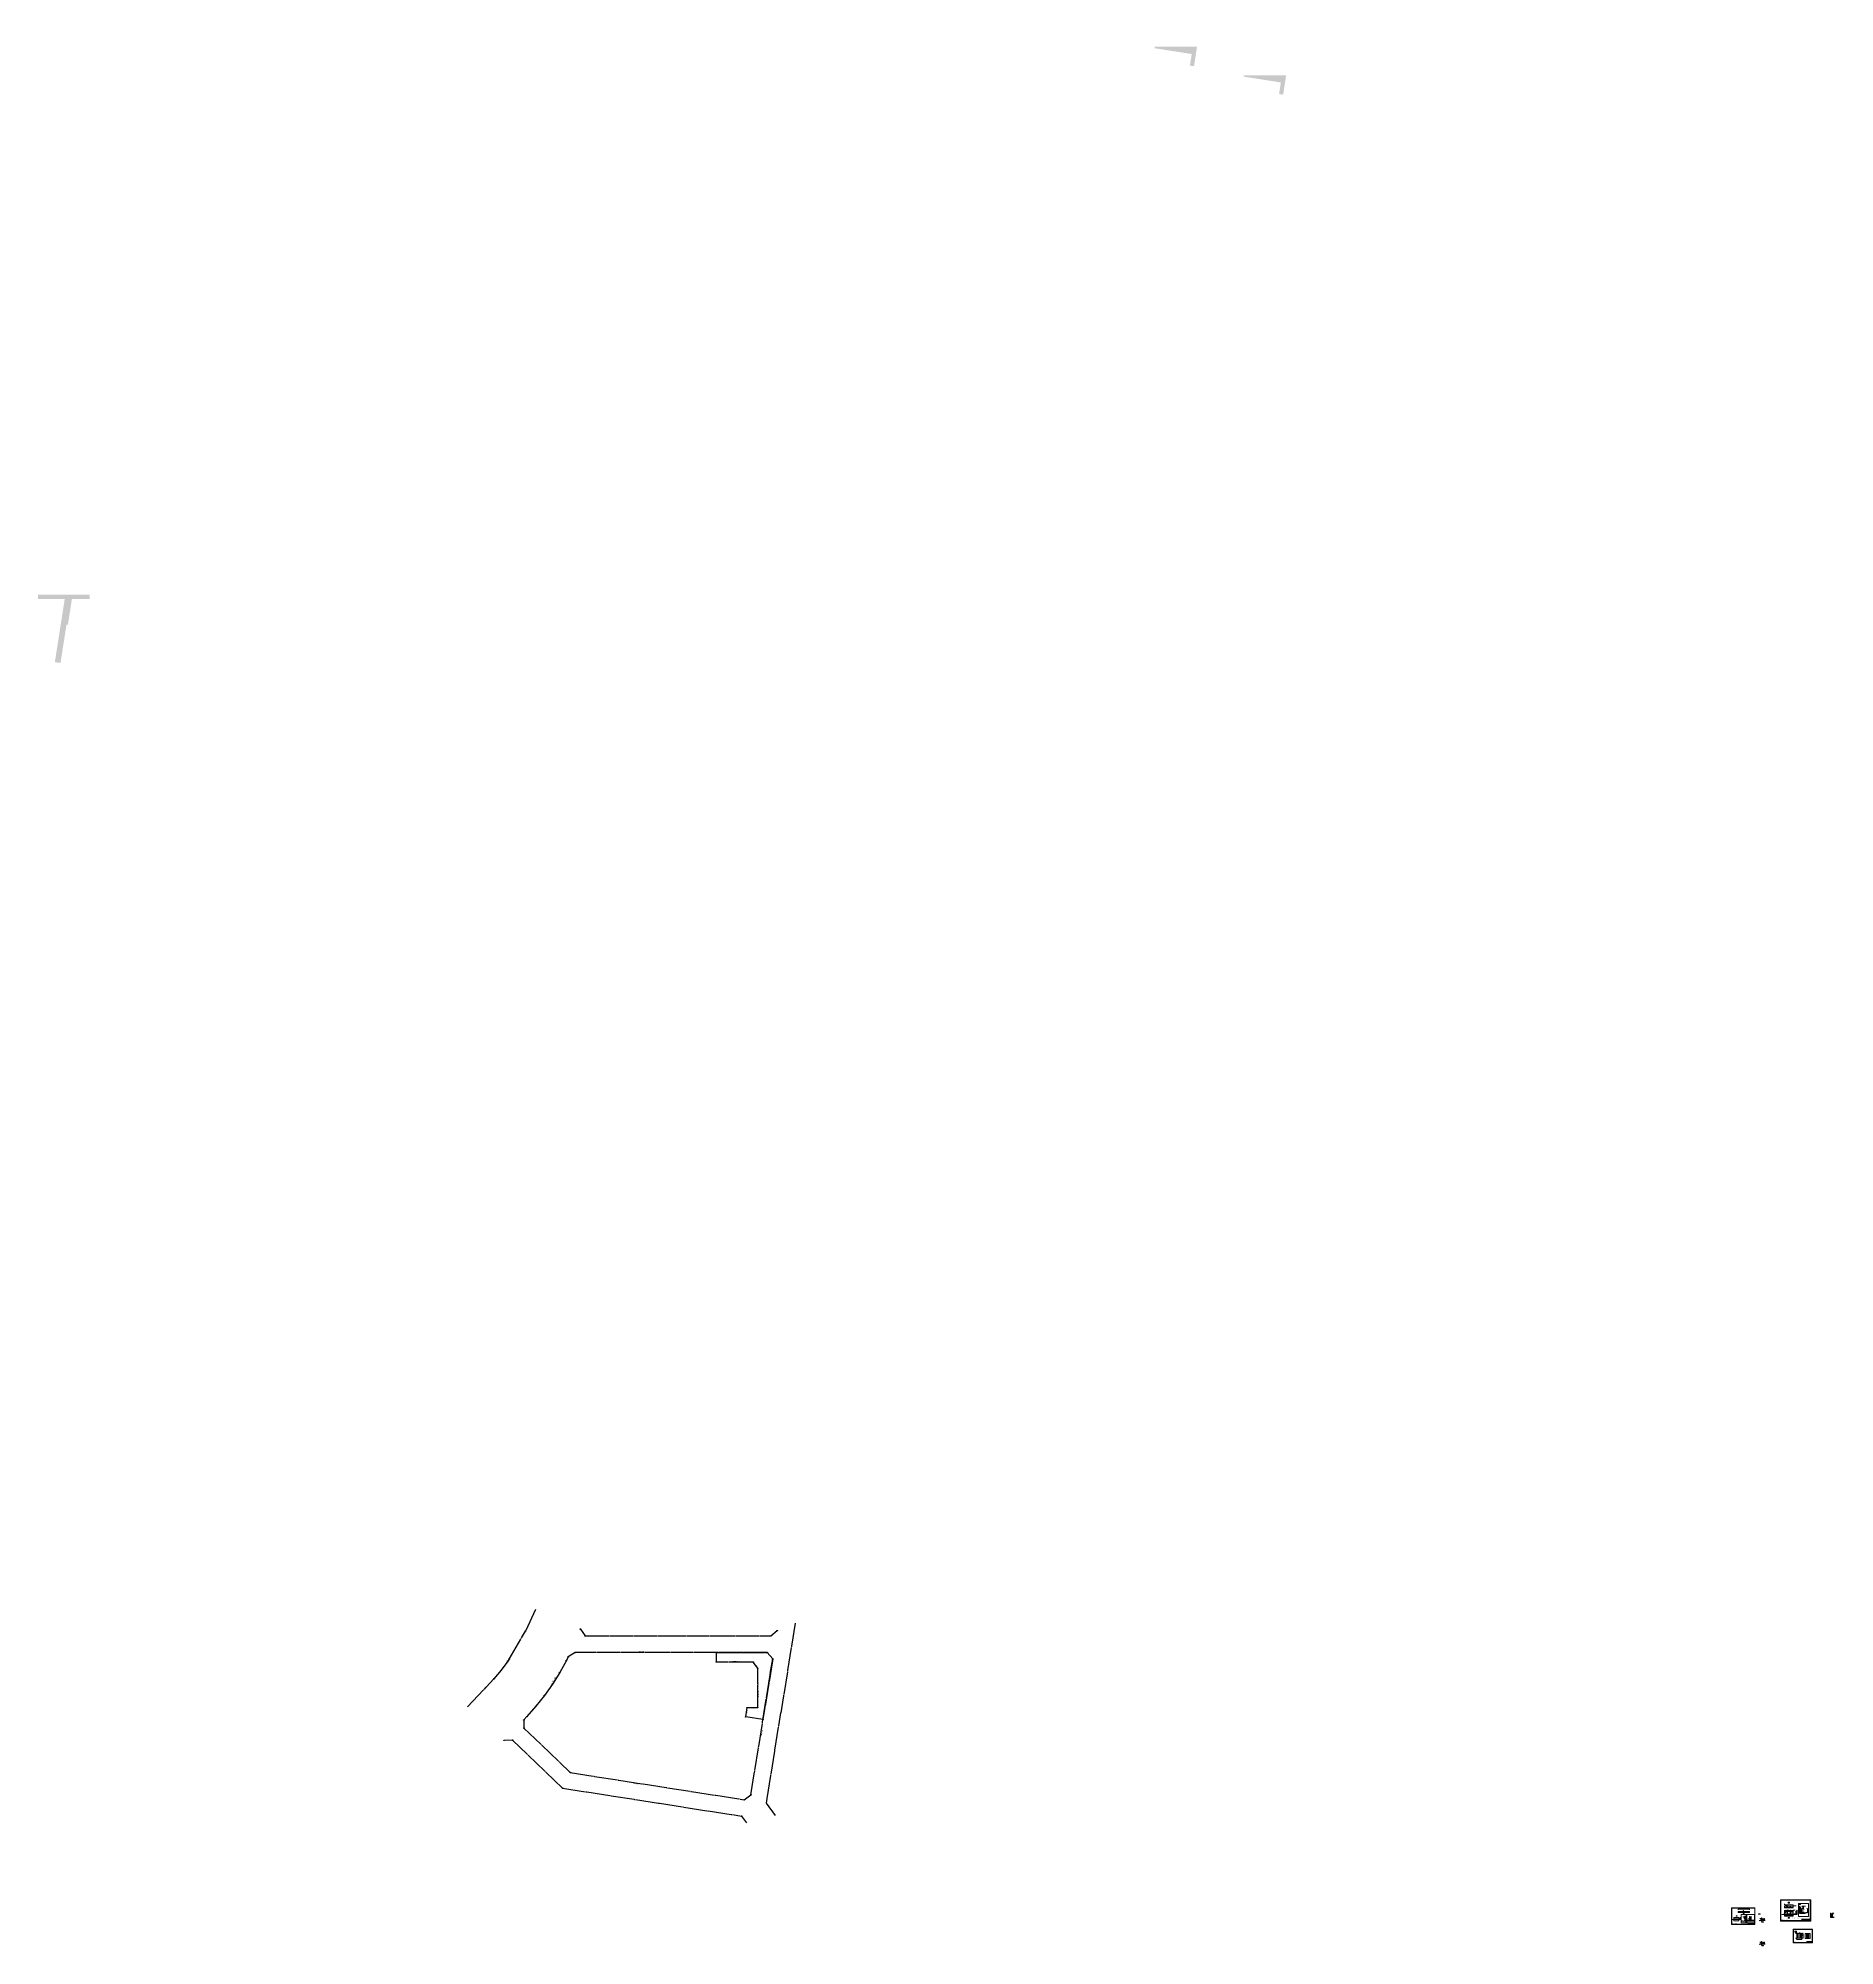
# Model space of a CAD drawing. Header units: millimetres. Extents: x -472210 to 610932, y -1721835 to -571782.
import ezdxf
from ezdxf import colors
from ezdxf.entities.mleader import LeaderData, LeaderLine
from ezdxf.enums import TextEntityAlignment as Align
from ezdxf.math import Vec2, Vec3

# ---------------------------------------------------------------- set-up
doc = ezdxf.new("R2010")
doc.units = ezdxf.units.MM
doc.header["$LTSCALE"] = 400
doc.linetypes.add('CENTER1', pattern=[37, 35, -0.75, 0.5, -0.75])
doc.layers.get('0').update_dxf_attribs({"lineweight": 5})
for name, color, linetype, lineweight in [('09ハッチング-2', 7, 'Continuous', 5), ('_0-0_0', 7, 'Continuous', 5), ('文字', 7, 'Continuous', 5)]:
    doc.layers.add(name, color=color, linetype=linetype, lineweight=lineweight)
for name, color, linetype in [('C13記号2', 3, 'Continuous'), ('C22敷地', 6, 'CENTER1'), ('C26外構', 140, 'Continuous'), ('バルコニー・庇範囲', 122, 'Continuous')]:
    doc.layers.add(name, color=color, linetype=linetype)
doc.layers.add('LOGO_DARK', color=7, linetype='Continuous', true_color=0x131b00)
doc.layers.add('LOGO_ORANGE', color=7, linetype='Continuous', true_color=0xdc6700)
doc.styles.add('AIDRAW_TXT_STYLE', font='simplex.shx', dxfattribs={"height": 200, "bigfont": 'extfont2.shx'})
doc.styles.add('gothic', font='MS PGothic.ttf', dxfattribs={"width": 0.8})
doc.styles.get("Standard").update_dxf_attribs({"font": 'simplex.shx', "bigfont": 'extfont2.shx'})
doc.styles.add('メイリオ', font='')
doc.styles.add('丸ゴシック', font='HGRSMP.TTF')
doc.styles.add('小岩', font='MS Mincho.ttf', dxfattribs={"height": 150})
doc.styles.add('ＭＳ ゴシック', font='MS Gothic.ttf')
doc.styles.get('メイリオ').set_extended_font_data('Meiryo')
doc.dimstyles.new('外構300', dxfattribs={"dimtxt": 150, "dimasz": 50, "dimexe": 0, "dimexo": 200, "dimgap": 75, "dimtad": 1, "dimdec": 0, "dimzin": 12, "dimdsep": 46, "dimlunit": 6, "dimtxsty": 'gothic', "dimblk": 'DOT', "dimcen": 0, "dimclrd": 256, "dimclre": 256, "dimclrt": 256, "dimadec": 0, "dimazin": 0, "dimtfac": 1, "dimtdec": 0, "dimtix": 1, "dimtmove": 2, "dimatfit": 3, "dimldrblk": 'DOT', "dimfxl": 300, "dimfxlon": 1, "dimtolj": 1, "dimtzin": 12, "dimlwd": -1, "dimlwe": -1, "dimarcsym": 0})
pattern_1 = [(45, (-699235.009, 1863419.842), (-9.53145831, 9.53145831), [])]
pattern_2 = [(45, (-25333.327, -24649.3947), (-4.49012806, 4.49012806), [])]
pattern_3 = [(45, (-25333.327, -38871.962), (-4.49012806, 4.49012806), [])]

# ---------------------------------------------------------------- blocks, each defined once
blk = doc.blocks.new('jarhjaethethjaqtj')
at = {"layer": 'C22敷地'}
for p, q in [((-496618, -1038280), (-502668, -1051203)), ((-340125, -1046485), (-348739, -1100497)), ((-512558, -1068110), (-502668, -1051203)), ((-469515, -1050083), (-466673, -1054198)), ((-466673, -1054198), (-420495, -1054199)), ((-420495, -1054199), (-354763, -1054181)), ((-354763, -1054181), (-350966, -1050935)), ((-513384, -1069349), (-517427, -1074802)), ((-512558, -1068110), (-513384, -1069349)), ((-477996, -1068965), (-482056, -1076193)), ((-476932, -1066828), (-477996, -1068965)), ((-472681, -1064195), (-476932, -1066828)), ((-356910, -1064195), (-472681, -1064195)), ((-366769, -1149981), (-353664, -1068000)), ((-353664, -1068000), (-356910, -1064195)), ((-521737, -1080039), (-526299, -1085043)), ((-517427, -1074802), (-521737, -1080039)), ((-482056, -1076193), (-486478, -1083206)), ((-537611, -1096854), (-526299, -1085043)), ((-491242, -1089990), (-496344, -1096526)), ((-486478, -1083206), (-491242, -1089990)), ((-501767, -1102797), (-503692, -1104808)), ((-496344, -1096526), (-501767, -1102797)), ((-356987, -1152173), (-348739, -1100497)), ((-503692, -1104808), (-503581, -1109805)), ((-503581, -1109805), (-475645, -1136532)), ((-510482, -1117022), (-515493, -1117140)), ((-480288, -1145926), (-510482, -1117022)), ((-475645, -1136532), (-370815, -1152920)), ((-480288, -1145926), (-372407, -1162774)), ((-370815, -1152920), (-366769, -1149981)), ((-357466, -1155006), (-356987, -1152173)), ((-352024, -1162451), (-357466, -1155006)), ((-372407, -1162774), (-369466, -1166836))]:
    blk.add_line(p, q, dxfattribs=at)
for centre in [(-502668, -1051203), (-469515, -1050083), (-466673, -1054198), (-420495, -1054199), (-354763, -1054181), (-350966, -1050935), (-513384, -1069349), (-512558, -1068110), (-477996, -1068965), (-476932, -1066828), (-472681, -1064195), (-356910, -1064195), (-353664, -1068000), (-521737, -1080039), (-482056, -1076193), (-491242, -1089990), (-486478, -1083206), (-501767, -1102797), (-496344, -1096526), (-503692, -1104808), (-503581, -1109805), (-515493, -1117140), (-510482, -1117022), (-475645, -1136532), (-480288, -1145926), (-366769, -1149981), (-370815, -1152920), (-372407, -1162774)]:
    blk.add_circle(centre, 150, dxfattribs=at)
blk = doc.blocks.new('_Dot')
at = {"color": 0, "linetype": 'ByBlock', "lineweight": -2}
blk.add_line((-0.5, 0), (-1, 0), dxfattribs=at)
at = {"color": 0, "linetype": 'ByBlock', "const_width": 0.5}
blk.add_lwpolyline([(-0.25, 0, 1), (0.25, 0, 1)], format="xyb", close=True, dxfattribs=at)
blk = doc.blocks.new('*D375')
at = {"layer": '_0-0_0', "transparency": 16777216}
for p, q in [((553806, -1704770), (554106, -1704770)), ((553806, -1706020), (554106, -1706020)), ((554106, -1704820), (554106, -1705970))]:
    blk.add_line(p, q, dxfattribs=at)
at = {"layer": 'Defpoints', "color": 0, "transparency": 16777216}
for p in [(552776, -1704770), (552776, -1706020), (554106, -1706020)]:
    blk.add_point(p, dxfattribs=at)
at = {"layer": '_0-0_0', "transparency": 16777216, "xscale": 50, "yscale": 50, "zscale": 50}
for p, rotation in [((554106, -1704770), 90), ((554106, -1706020), 270)]:
    blk.add_blockref('_Dot', p, dxfattribs=dict(at, rotation=rotation))
at = {"layer": '_0-0_0', "transparency": 16777216, "insert": (553946, -1705395), "char_height": 150, "attachment_point": 5, "rotation": 90, "style": 'gothic'}
blk.add_mtext('\\A1;1,250', dxfattribs=at)
blk = doc.blocks.new('*D376')
at = {"layer": '_0-0_0', "transparency": 16777216}
for p, q in [((553410, -1704970), (553710, -1704970)), ((553410, -1706020), (553710, -1706020)), ((553710, -1705020), (553710, -1705970))]:
    blk.add_line(p, q, dxfattribs=at)
at = {"layer": 'Defpoints', "color": 0, "transparency": 16777216}
for p in [(552823, -1704970), (552823, -1706020), (553710, -1706020)]:
    blk.add_point(p, dxfattribs=at)
at = {"layer": '_0-0_0', "transparency": 16777216, "xscale": 50, "yscale": 50, "zscale": 50}
for p, rotation in [((553710, -1704970), 90), ((553710, -1706020), 270)]:
    blk.add_blockref('_Dot', p, dxfattribs=dict(at, rotation=rotation))
at = {"layer": '_0-0_0', "transparency": 16777216, "insert": (553550, -1705495), "char_height": 150, "attachment_point": 5, "rotation": 90, "style": 'gothic'}
blk.add_mtext('\\A1;1,050', dxfattribs=at)
blk = doc.blocks.new('*D377')
at = {"layer": '_0-0_0', "transparency": 16777216}
for p, q in [((550102, -1706450), (550102, -1706750)), ((550152, -1706750), (553078, -1706750)), ((553128, -1706450), (553128, -1706750))]:
    blk.add_line(p, q, dxfattribs=at)
at = {"layer": 'Defpoints', "color": 0, "transparency": 16777216}
for p in [(550102, -1705732), (553128, -1705732), (553128, -1706750)]:
    blk.add_point(p, dxfattribs=at)
at = {"layer": '_0-0_0', "transparency": 16777216, "xscale": 50, "yscale": 50, "zscale": 50, "rotation": 180}
blk.add_blockref('_Dot', (550102, -1706750), dxfattribs=at)
at = {"layer": '_0-0_0', "transparency": 16777216, "xscale": 50, "yscale": 50, "zscale": 50}
blk.add_blockref('_Dot', (553128, -1706750), dxfattribs=at)
at = {"layer": '_0-0_0', "transparency": 16777216, "insert": (551615, -1706600), "char_height": 150, "width": 366.14, "attachment_point": 5, "style": 'gothic'}
blk.add_mtext('\\A1;7000', dxfattribs=at)
blk = doc.blocks.new('*D378')
at = {"layer": '_0-0_0', "transparency": 16777216}
for p, q in [((560130, -1704204), (560430, -1704204)), ((560130, -1706857), (560430, -1706857)), ((560430, -1704214), (560430, -1706847))]:
    blk.add_line(p, q, dxfattribs=at)
at = {"layer": 'Defpoints', "color": 0, "transparency": 16777216}
for p in [(557607, -1704204), (557607, -1706857), (560430, -1706857)]:
    blk.add_point(p, dxfattribs=at)
at = {"layer": '_0-0_0', "transparency": 16777216, "xscale": 10, "yscale": 10, "zscale": 10}
for p, rotation in [((560430, -1704204), 90), ((560430, -1706857), 270)]:
    blk.add_blockref('_Dot', p, dxfattribs=dict(at, rotation=rotation))
at = {"layer": '_0-0_0', "transparency": 16777216, "insert": (560318, -1705531), "char_height": 75, "attachment_point": 5, "rotation": 90, "style": 'gothic'}
blk.add_mtext('\\A1;1250', dxfattribs=at)
blk = doc.blocks.new('*D379')
at = {"layer": '_0-0_0', "transparency": 16777216}
for p, q in [((559704, -1704628), (560004, -1704628)), ((559704, -1706857), (560004, -1706857)), ((560004, -1704638), (560004, -1706847))]:
    blk.add_line(p, q, dxfattribs=at)
at = {"layer": 'Defpoints', "color": 0, "transparency": 16777216}
for p in [(558095, -1706857), (558121, -1704628), (560004, -1706857)]:
    blk.add_point(p, dxfattribs=at)
at = {"layer": '_0-0_0', "transparency": 16777216, "xscale": 10, "yscale": 10, "zscale": 10}
for p, rotation in [((560004, -1704628), 90), ((560004, -1706857), 270)]:
    blk.add_blockref('_Dot', p, dxfattribs=dict(at, rotation=rotation))
at = {"layer": '_0-0_0', "transparency": 16777216, "insert": (559891, -1705743), "char_height": 75, "attachment_point": 5, "rotation": 90, "style": 'gothic'}
blk.add_mtext('\\A1;1050', dxfattribs=at)
blk = doc.blocks.new('*D380')
at = {"layer": '_0-0_0', "transparency": 16777216}
for p, q in [((557248, -1707321), (557248, -1707621)), ((557729, -1707621), (557298, -1707621)), ((557779, -1707321), (557779, -1707621))]:
    blk.add_line(p, q, dxfattribs=at)
at = {"layer": 'Defpoints', "color": 0, "transparency": 16777216}
for p in [(557248, -1706531), (557248, -1707621), (557779, -1706531)]:
    blk.add_point(p, dxfattribs=at)
at = {"layer": '_0-0_0', "transparency": 16777216, "xscale": 50, "yscale": 50, "zscale": 50, "rotation": 180}
blk.add_blockref('_Dot', (557248, -1707621), dxfattribs=at)
at = {"layer": '_0-0_0', "transparency": 16777216, "xscale": 50, "yscale": 50, "zscale": 50}
blk.add_blockref('_Dot', (557779, -1707621), dxfattribs=at)
at = {"layer": '_0-0_0', "transparency": 16777216, "insert": (557514, -1707508), "char_height": 75, "attachment_point": 5, "style": 'gothic'}
blk.add_mtext('\\A1;250', dxfattribs=at)
blk = doc.blocks.new('*D382')
at = {"layer": '_0-0_0', "transparency": 16777216}
for p, q in [((557238, -1706213), (557228, -1706213)), ((557248, -1705913), (557248, -1706213)), ((557248, -1706213), (557275, -1706213)), ((557275, -1705913), (557275, -1706213)), ((557285, -1706213), (557295, -1706213))]:
    blk.add_line(p, q, dxfattribs=at)
at = {"layer": 'Defpoints', "color": 0, "transparency": 16777216}
for p in [(557248, -1705505), (557275, -1705505), (557275, -1706213)]:
    blk.add_point(p, dxfattribs=at)
at = {"layer": '_0-0_0', "transparency": 16777216, "xscale": 10, "yscale": 10, "zscale": 10}
blk.add_blockref('_Dot', (557248, -1706213), dxfattribs=at)
at = {"layer": '_0-0_0', "transparency": 16777216, "xscale": 10, "yscale": 10, "zscale": 10, "rotation": 180}
blk.add_blockref('_Dot', (557275, -1706213), dxfattribs=at)
at = {"layer": '_0-0_0', "transparency": 16777216, "insert": (557262, -1706101), "char_height": 75, "attachment_point": 5, "style": 'gothic'}
blk.add_mtext('\\A1;12.5', dxfattribs=at)
blk = doc.blocks.new('*D383')
at = {"layer": '_0-0_0', "transparency": 16777216}
for p, q in [((557742, -1706213), (557732, -1706213)), ((557752, -1705913), (557752, -1706213)), ((557752, -1706213), (557779, -1706213)), ((557779, -1705913), (557779, -1706213)), ((557789, -1706213), (557799, -1706213))]:
    blk.add_line(p, q, dxfattribs=at)
at = {"layer": 'Defpoints', "color": 0, "transparency": 16777216}
for p in [(557752, -1705505), (557779, -1705505), (557779, -1706213)]:
    blk.add_point(p, dxfattribs=at)
at = {"layer": '_0-0_0', "transparency": 16777216, "xscale": 10, "yscale": 10, "zscale": 10}
blk.add_blockref('_Dot', (557752, -1706213), dxfattribs=at)
at = {"layer": '_0-0_0', "transparency": 16777216, "xscale": 10, "yscale": 10, "zscale": 10, "rotation": 180}
blk.add_blockref('_Dot', (557779, -1706213), dxfattribs=at)
at = {"layer": '_0-0_0', "transparency": 16777216, "insert": (557766, -1706101), "char_height": 75, "attachment_point": 5, "style": 'gothic'}
blk.add_mtext('\\A1;12.5', dxfattribs=at)
blk = doc.blocks.new('*D384')
at = {"layer": '_0-0_0', "transparency": 16777216}
for p, q in [((557265, -1705763), (557255, -1705763)), ((557275, -1705534), (557275, -1705763)), ((557275, -1705763), (557370, -1705763)), ((557370, -1705534), (557370, -1705763)), ((557380, -1705763), (557390, -1705763))]:
    blk.add_line(p, q, dxfattribs=at)
at = {"layer": 'Defpoints', "color": 0, "transparency": 16777216}
for p in [(557275, -1705334), (557370, -1705334), (557370, -1705763)]:
    blk.add_point(p, dxfattribs=at)
at = {"layer": '_0-0_0', "transparency": 16777216, "xscale": 10, "yscale": 10, "zscale": 10}
blk.add_blockref('_Dot', (557275, -1705763), dxfattribs=at)
at = {"layer": '_0-0_0', "transparency": 16777216, "xscale": 10, "yscale": 10, "zscale": 10, "rotation": 180}
blk.add_blockref('_Dot', (557370, -1705763), dxfattribs=at)
at = {"layer": '_0-0_0', "transparency": 16777216, "insert": (557323, -1705650), "char_height": 75, "attachment_point": 5, "style": 'gothic'}
blk.add_mtext('\\A1;45', dxfattribs=at)
blk = doc.blocks.new('*D385')
at = {"layer": '_0-0_0', "transparency": 16777216}
for p, q in [((557647, -1705763), (557637, -1705763)), ((557657, -1705534), (557657, -1705763)), ((557657, -1705763), (557752, -1705763)), ((557752, -1705534), (557752, -1705763)), ((557762, -1705763), (557772, -1705763))]:
    blk.add_line(p, q, dxfattribs=at)
at = {"layer": 'Defpoints', "color": 0, "transparency": 16777216}
for p in [(557657, -1705334), (557752, -1705334), (557752, -1705763)]:
    blk.add_point(p, dxfattribs=at)
at = {"layer": '_0-0_0', "transparency": 16777216, "xscale": 10, "yscale": 10, "zscale": 10}
blk.add_blockref('_Dot', (557657, -1705763), dxfattribs=at)
at = {"layer": '_0-0_0', "transparency": 16777216, "xscale": 10, "yscale": 10, "zscale": 10, "rotation": 180}
blk.add_blockref('_Dot', (557752, -1705763), dxfattribs=at)
at = {"layer": '_0-0_0', "transparency": 16777216, "insert": (557705, -1705650), "char_height": 75, "attachment_point": 5, "style": 'gothic'}
blk.add_mtext('\\A1;45', dxfattribs=at)
blk = doc.blocks.new('*D386')
at = {"layer": '_0-0_0', "transparency": 16777216}
blk.add_line((557380, -1706701), (557647, -1706701), dxfattribs=at)
at = {"layer": 'Defpoints', "color": 0, "transparency": 16777216}
for p in [(557370, -1706857), (557657, -1706701), (557657, -1706857)]:
    blk.add_point(p, dxfattribs=at)
at = {"layer": '_0-0_0', "transparency": 16777216, "xscale": 10, "yscale": 10, "zscale": 10, "rotation": 180}
blk.add_blockref('_Dot', (557370, -1706701), dxfattribs=at)
at = {"layer": '_0-0_0', "transparency": 16777216, "xscale": 10, "yscale": 10, "zscale": 10}
blk.add_blockref('_Dot', (557657, -1706701), dxfattribs=at)
at = {"layer": '_0-0_0', "transparency": 16777216, "insert": (557514, -1706588), "char_height": 75, "attachment_point": 5, "style": 'gothic'}
blk.add_mtext('\\A1;130', dxfattribs=at)
blk = doc.blocks.new('*D381')
at = {"layer": '_0-0_0', "transparency": 16777216}
for p, q in [((557769, -1703815), (557759, -1703815)), ((557779, -1703930), (557779, -1703815)), ((557779, -1703815), (557806, -1703815)), ((557806, -1703930), (557806, -1703815)), ((557816, -1703815), (557826, -1703815))]:
    blk.add_line(p, q, dxfattribs=at)
at = {"layer": 'Defpoints', "color": 0, "transparency": 16777216}
for p in [(557779, -1704130), (557806, -1703815), (557806, -1704130)]:
    blk.add_point(p, dxfattribs=at)
at = {"layer": '_0-0_0', "transparency": 16777216, "xscale": 10, "yscale": 10, "zscale": 10}
blk.add_blockref('_Dot', (557779, -1703815), dxfattribs=at)
at = {"layer": '_0-0_0', "transparency": 16777216, "xscale": 10, "yscale": 10, "zscale": 10, "rotation": 180}
blk.add_blockref('_Dot', (557806, -1703815), dxfattribs=at)
at = {"layer": '_0-0_0', "transparency": 16777216, "insert": (557792, -1703702), "char_height": 75, "attachment_point": 5, "style": 'gothic'}
blk.add_mtext('\\A1;12.5', dxfattribs=at)
blk = doc.blocks.new('*D387')
at = {"layer": '_0-0_0', "transparency": 16777216}
for p, q in [((559205, -1704204), (559505, -1704204)), ((559205, -1704246), (559505, -1704246)), ((559505, -1704194), (559505, -1704184)), ((559505, -1704204), (559505, -1704246)), ((559505, -1704256), (559505, -1704266))]:
    blk.add_line(p, q, dxfattribs=at)
at = {"layer": 'Defpoints', "color": 0, "transparency": 16777216}
for p in [(557319, -1704204), (557319, -1704246), (559505, -1704246)]:
    blk.add_point(p, dxfattribs=at)
at = {"layer": '_0-0_0', "transparency": 16777216, "xscale": 10, "yscale": 10, "zscale": 10}
for p, rotation in [((559505, -1704204), 270), ((559505, -1704246), 90)]:
    blk.add_blockref('_Dot', p, dxfattribs=dict(at, rotation=rotation))
at = {"layer": '_0-0_0', "transparency": 16777216, "insert": (559390, -1704227), "char_height": 75, "attachment_point": 5, "rotation": 90, "style": 'gothic'}
blk.add_mtext('\\A1;20', dxfattribs=at)
blk = doc.blocks.new('*D388')
at = {"layer": '_0-0_0', "transparency": 16777216}
for p, q in [((559205, -1704246), (559505, -1704246)), ((559205, -1704628), (559505, -1704628)), ((559505, -1704256), (559505, -1704618))]:
    blk.add_line(p, q, dxfattribs=at)
at = {"layer": 'Defpoints', "color": 0, "transparency": 16777216}
for p in [(557266, -1704628), (557319, -1704246), (559505, -1704628)]:
    blk.add_point(p, dxfattribs=at)
at = {"layer": '_0-0_0', "transparency": 16777216, "xscale": 10, "yscale": 10, "zscale": 10}
for p, rotation in [((559505, -1704246), 90), ((559505, -1704628), 270)]:
    blk.add_blockref('_Dot', p, dxfattribs=dict(at, rotation=rotation))
at = {"layer": '_0-0_0', "transparency": 16777216, "insert": (559393, -1704437), "char_height": 75, "attachment_point": 5, "rotation": 90, "style": 'gothic'}
blk.add_mtext('\\A1;180', dxfattribs=at)
blk = doc.blocks.new('*D389')
at = {"layer": '_0-0_0', "transparency": 16777216}
for p, q in [((559205, -1704628), (559505, -1704628)), ((559205, -1704671), (559505, -1704671)), ((559505, -1704618), (559505, -1704608)), ((559505, -1704628), (559505, -1704671)), ((559505, -1704681), (559505, -1704691))]:
    blk.add_line(p, q, dxfattribs=at)
at = {"layer": 'Defpoints', "color": 0, "transparency": 16777216}
for p in [(557266, -1704628), (557279, -1704671), (559505, -1704671)]:
    blk.add_point(p, dxfattribs=at)
at = {"layer": '_0-0_0', "transparency": 16777216, "xscale": 10, "yscale": 10, "zscale": 10}
for p, rotation in [((559505, -1704628), 270), ((559505, -1704671), 90)]:
    blk.add_blockref('_Dot', p, dxfattribs=dict(at, rotation=rotation))
at = {"layer": '_0-0_0', "transparency": 16777216, "insert": (559383, -1704649), "char_height": 75, "attachment_point": 5, "rotation": 90, "style": 'gothic'}
blk.add_mtext('\\A1;20', dxfattribs=at)
blk = doc.blocks.new('*D390')
at = {"layer": '_0-0_0', "transparency": 16777216}
for p, q in [((559205, -1704671), (559505, -1704671)), ((559205, -1706857), (559505, -1706857)), ((559505, -1704681), (559505, -1706847))]:
    blk.add_line(p, q, dxfattribs=at)
at = {"layer": 'Defpoints', "color": 0, "transparency": 16777216}
for p in [(557279, -1704671), (557293, -1706857), (559505, -1706857)]:
    blk.add_point(p, dxfattribs=at)
at = {"layer": '_0-0_0', "transparency": 16777216, "xscale": 10, "yscale": 10, "zscale": 10}
for p, rotation in [((559505, -1704671), 90), ((559505, -1706857), 270)]:
    blk.add_blockref('_Dot', p, dxfattribs=dict(at, rotation=rotation))
at = {"layer": '_0-0_0', "transparency": 16777216, "insert": (559393, -1705764), "char_height": 75, "attachment_point": 5, "rotation": 90, "style": 'gothic'}
blk.add_mtext('\\A1;1030', dxfattribs=at)
blk = doc.blocks.new('丸記号')
at = {"transparency": 16777216}
blk.add_circle((0, 0), 125, dxfattribs=at)
at = {"transparency": 16777216, "style": '丸ゴシック'}
blk.add_attdef('記号', text='', height=150, dxfattribs=at).set_placement((0, 0), align=Align.MIDDLE)
blk = doc.blocks.new('*D391')
at = {"layer": '_0-0_0', "transparency": 16777216}
for p, q in [((557461, -1703665), (557461, -1703365)), ((557796, -1703365), (557471, -1703365)), ((557806, -1703665), (557806, -1703365))]:
    blk.add_line(p, q, dxfattribs=at)
at = {"layer": 'Defpoints', "color": 0, "transparency": 16777216}
for p in [(557461, -1703365), (557461, -1704204), (557806, -1704204)]:
    blk.add_point(p, dxfattribs=at)
at = {"layer": '_0-0_0', "transparency": 16777216, "xscale": 10, "yscale": 10, "zscale": 10, "rotation": 180}
blk.add_blockref('_Dot', (557461, -1703365), dxfattribs=at)
at = {"layer": '_0-0_0', "transparency": 16777216, "xscale": 10, "yscale": 10, "zscale": 10}
blk.add_blockref('_Dot', (557806, -1703365), dxfattribs=at)
at = {"layer": '_0-0_0', "transparency": 16777216, "insert": (557633, -1703252), "char_height": 75, "attachment_point": 5, "style": 'gothic'}
blk.add_mtext('\\A1;160', dxfattribs=at)
blk = doc.blocks.new('*D392')
at = {"layer": '_0-0_0', "transparency": 16777216}
for p, q in [((558901, -1705308), (559201, -1705308)), ((558901, -1706857), (559201, -1706857)), ((559201, -1705318), (559201, -1706847))]:
    blk.add_line(p, q, dxfattribs=at)
at = {"layer": 'Defpoints', "color": 0, "transparency": 16777216}
for p in [(557248, -1705308), (557248, -1706857), (559201, -1706857)]:
    blk.add_point(p, dxfattribs=at)
at = {"layer": '_0-0_0', "transparency": 16777216, "xscale": 10, "yscale": 10, "zscale": 10}
for p, rotation in [((559201, -1705308), 90), ((559201, -1706857), 270)]:
    blk.add_blockref('_Dot', p, dxfattribs=dict(at, rotation=rotation))
at = {"layer": '_0-0_0', "transparency": 16777216, "insert": (559089, -1706082), "char_height": 75, "attachment_point": 5, "rotation": 90, "style": 'gothic'}
blk.add_mtext('\\A1;730', dxfattribs=at)
blk = doc.blocks.new('*D393')
at = {"layer": '_0-0_0', "transparency": 16777216}
for p, q in [((556611, -1704512), (556611, -1704462)), ((556621, -1704462), (557769, -1704462)), ((557779, -1704512), (557779, -1704462))]:
    blk.add_line(p, q, dxfattribs=at)
at = {"layer": 'Defpoints', "color": 0, "transparency": 16777216}
for p in [(556611, -1706423), (557779, -1704462), (557779, -1706423)]:
    blk.add_point(p, dxfattribs=at)
at = {"layer": '_0-0_0', "transparency": 16777216, "xscale": 10, "yscale": 10, "zscale": 10, "rotation": 180}
blk.add_blockref('_Dot', (556611, -1704462), dxfattribs=at)
at = {"layer": '_0-0_0', "transparency": 16777216, "xscale": 10, "yscale": 10, "zscale": 10}
blk.add_blockref('_Dot', (557779, -1704462), dxfattribs=at)
at = {"layer": '_0-0_0', "transparency": 16777216, "insert": (557195, -1704350), "char_height": 75, "attachment_point": 5, "style": 'gothic'}
blk.add_mtext('\\A1;550', dxfattribs=at)
blk = doc.blocks.new('*D394')
at = {"layer": '_0-0_0', "transparency": 16777216}
for p, q in [((556824, -1705127), (556824, -1705077)), ((556834, -1705077), (557238, -1705077)), ((557248, -1705127), (557248, -1705077))]:
    blk.add_line(p, q, dxfattribs=at)
at = {"layer": 'Defpoints', "color": 0, "transparency": 16777216}
for p in [(556824, -1706161), (557248, -1705077), (557248, -1706161)]:
    blk.add_point(p, dxfattribs=at)
at = {"layer": '_0-0_0', "transparency": 16777216, "xscale": 10, "yscale": 10, "zscale": 10, "rotation": 180}
blk.add_blockref('_Dot', (556824, -1705077), dxfattribs=at)
at = {"layer": '_0-0_0', "transparency": 16777216, "xscale": 10, "yscale": 10, "zscale": 10}
blk.add_blockref('_Dot', (557248, -1705077), dxfattribs=at)
at = {"layer": '_0-0_0', "transparency": 16777216, "insert": (557036, -1704964), "char_height": 75, "width": 184.43, "attachment_point": 5, "style": 'gothic'}
blk.add_mtext('\\A1;200', dxfattribs=at)
blk = doc.blocks.new('*D395')
at = {"transparency": 16777216}
for p, q in [((552558, -1700045), (552558, -1699745)), ((552608, -1699745), (559508, -1699745)), ((559558, -1700045), (559558, -1699745))]:
    blk.add_line(p, q, dxfattribs=at)
at = {"layer": 'Defpoints', "color": 0, "transparency": 16777216}
for p in [(552558, -1701097), (559558, -1699745), (559558, -1701097)]:
    blk.add_point(p, dxfattribs=at)
at = {"transparency": 16777216, "xscale": 50, "yscale": 50, "zscale": 50, "rotation": 180}
blk.add_blockref('_Dot', (552558, -1699745), dxfattribs=at)
at = {"transparency": 16777216, "xscale": 50, "yscale": 50, "zscale": 50}
blk.add_blockref('_Dot', (559558, -1699745), dxfattribs=at)
at = {"transparency": 16777216, "insert": (556058, -1699584), "char_height": 150, "attachment_point": 5, "style": 'gothic'}
blk.add_mtext('\\A1;7,000', dxfattribs=at)
blk = doc.blocks.new('*D396')
at = {"layer": '_0-0_0', "transparency": 16777216}
for p, q in [((568254, -1705304), (568554, -1705304)), ((568254, -1706554), (568554, -1706554)), ((568554, -1705314), (568554, -1706544))]:
    blk.add_line(p, q, dxfattribs=at)
at = {"layer": 'Defpoints', "color": 0, "transparency": 16777216}
for p in [(567224, -1705304), (567224, -1706554), (568554, -1706554)]:
    blk.add_point(p, dxfattribs=at)
at = {"layer": '_0-0_0', "transparency": 16777216, "xscale": 10, "yscale": 10, "zscale": 10}
for p, rotation in [((568554, -1705304), 90), ((568554, -1706554), 270)]:
    blk.add_blockref('_Dot', p, dxfattribs=dict(at, rotation=rotation))
at = {"layer": '_0-0_0', "transparency": 16777216, "insert": (568437, -1705929), "char_height": 75, "attachment_point": 5, "rotation": 90, "style": 'gothic'}
blk.add_mtext('\\A1;1,250', dxfattribs=at)
blk = doc.blocks.new('*D397')
at = {"layer": '_0-0_0', "transparency": 16777216}
for p, q in [((567858, -1705504), (568158, -1705504)), ((567858, -1706554), (568158, -1706554)), ((568158, -1705514), (568158, -1706544))]:
    blk.add_line(p, q, dxfattribs=at)
at = {"layer": 'Defpoints', "color": 0, "transparency": 16777216}
for p in [(567259, -1706554), (567272, -1705504), (568158, -1706554)]:
    blk.add_point(p, dxfattribs=at)
at = {"layer": '_0-0_0', "transparency": 16777216, "xscale": 10, "yscale": 10, "zscale": 10}
for p, rotation in [((568158, -1705504), 90), ((568158, -1706554), 270)]:
    blk.add_blockref('_Dot', p, dxfattribs=dict(at, rotation=rotation))
at = {"layer": '_0-0_0', "transparency": 16777216, "insert": (568041, -1706029), "char_height": 75, "attachment_point": 5, "rotation": 90, "style": 'gothic'}
blk.add_mtext('\\A1;1,050', dxfattribs=at)
blk = doc.blocks.new('*D398')
at = {"layer": '_0-0_0', "transparency": 16777216}
for p, q in [((566527, -1706913), (566477, -1706913)), ((566577, -1706613), (566577, -1706913)), ((566827, -1706913), (566577, -1706913)), ((566827, -1706613), (566827, -1706913)), ((566877, -1706913), (566927, -1706913))]:
    blk.add_line(p, q, dxfattribs=at)
at = {"layer": 'Defpoints', "color": 0, "transparency": 16777216}
for p in [(566577, -1706400), (566577, -1706913), (566827, -1706400)]:
    blk.add_point(p, dxfattribs=at)
at = {"layer": '_0-0_0', "transparency": 16777216, "xscale": 50, "yscale": 50, "zscale": 50}
blk.add_blockref('_Dot', (566577, -1706913), dxfattribs=at)
at = {"layer": '_0-0_0', "transparency": 16777216, "xscale": 50, "yscale": 50, "zscale": 50, "rotation": 180}
blk.add_blockref('_Dot', (566827, -1706913), dxfattribs=at)
at = {"layer": '_0-0_0', "transparency": 16777216, "insert": (566702, -1706801), "char_height": 75, "attachment_point": 5, "style": 'gothic'}
blk.add_mtext('\\A1;250', dxfattribs=at)
blk = doc.blocks.new('*D399')
at = {"layer": '_0-0_0', "transparency": 16777216}
for p, q in [((566567, -1706250), (566557, -1706250)), ((566577, -1706117), (566577, -1706250)), ((566577, -1706250), (566590, -1706250)), ((566590, -1706117), (566590, -1706250)), ((566600, -1706250), (566610, -1706250))]:
    blk.add_line(p, q, dxfattribs=at)
at = {"layer": 'Defpoints', "color": 0, "transparency": 16777216}
for p in [(566577, -1705917), (566590, -1705917), (566590, -1706250)]:
    blk.add_point(p, dxfattribs=at)
at = {"layer": '_0-0_0', "transparency": 16777216, "xscale": 10, "yscale": 10, "zscale": 10}
blk.add_blockref('_Dot', (566577, -1706250), dxfattribs=at)
at = {"layer": '_0-0_0', "transparency": 16777216, "xscale": 10, "yscale": 10, "zscale": 10, "rotation": 180}
blk.add_blockref('_Dot', (566590, -1706250), dxfattribs=at)
at = {"layer": '_0-0_0', "transparency": 16777216, "insert": (566583, -1706138), "char_height": 75, "attachment_point": 5, "style": 'gothic'}
blk.add_mtext('\\A1;12.5', dxfattribs=at)
blk = doc.blocks.new('*D400')
at = {"layer": '_0-0_0', "transparency": 16777216}
for p, q in [((566805, -1706250), (566795, -1706250)), ((566815, -1706117), (566815, -1706250)), ((566815, -1706250), (566827, -1706250)), ((566827, -1706117), (566827, -1706250)), ((566837, -1706250), (566847, -1706250))]:
    blk.add_line(p, q, dxfattribs=at)
at = {"layer": 'Defpoints', "color": 0, "transparency": 16777216}
for p in [(566815, -1705917), (566827, -1705917), (566827, -1706250)]:
    blk.add_point(p, dxfattribs=at)
at = {"layer": '_0-0_0', "transparency": 16777216, "xscale": 10, "yscale": 10, "zscale": 10}
blk.add_blockref('_Dot', (566815, -1706250), dxfattribs=at)
at = {"layer": '_0-0_0', "transparency": 16777216, "xscale": 10, "yscale": 10, "zscale": 10, "rotation": 180}
blk.add_blockref('_Dot', (566827, -1706250), dxfattribs=at)
at = {"layer": '_0-0_0', "transparency": 16777216, "insert": (566821, -1706138), "char_height": 75, "attachment_point": 5, "style": 'gothic'}
blk.add_mtext('\\A1;12.5', dxfattribs=at)
blk = doc.blocks.new('*D401')
at = {"layer": '_0-0_0', "transparency": 16777216}
for p, q in [((566580, -1706038), (566570, -1706038)), ((566590, -1706036), (566590, -1706038)), ((566590, -1706038), (566635, -1706038)), ((566635, -1706036), (566635, -1706038)), ((566645, -1706038), (566655, -1706038))]:
    blk.add_line(p, q, dxfattribs=at)
at = {"layer": 'Defpoints', "color": 0, "transparency": 16777216}
for p in [(566590, -1705836), (566635, -1705836), (566635, -1706038)]:
    blk.add_point(p, dxfattribs=at)
at = {"layer": '_0-0_0', "transparency": 16777216, "xscale": 10, "yscale": 10, "zscale": 10}
blk.add_blockref('_Dot', (566590, -1706038), dxfattribs=at)
at = {"layer": '_0-0_0', "transparency": 16777216, "xscale": 10, "yscale": 10, "zscale": 10, "rotation": 180}
blk.add_blockref('_Dot', (566635, -1706038), dxfattribs=at)
at = {"layer": '_0-0_0', "transparency": 16777216, "insert": (566612, -1705926), "char_height": 75, "attachment_point": 5, "style": 'gothic'}
blk.add_mtext('\\A1;45', dxfattribs=at)
blk = doc.blocks.new('*D402')
at = {"layer": '_0-0_0', "transparency": 16777216}
for p, q in [((566760, -1706038), (566750, -1706038)), ((566770, -1706036), (566770, -1706038)), ((566770, -1706038), (566815, -1706038)), ((566815, -1706036), (566815, -1706038)), ((566825, -1706038), (566835, -1706038))]:
    blk.add_line(p, q, dxfattribs=at)
at = {"layer": 'Defpoints', "color": 0, "transparency": 16777216}
for p in [(566770, -1705836), (566815, -1705836), (566815, -1706038)]:
    blk.add_point(p, dxfattribs=at)
at = {"layer": '_0-0_0', "transparency": 16777216, "xscale": 10, "yscale": 10, "zscale": 10}
blk.add_blockref('_Dot', (566770, -1706038), dxfattribs=at)
at = {"layer": '_0-0_0', "transparency": 16777216, "xscale": 10, "yscale": 10, "zscale": 10, "rotation": 180}
blk.add_blockref('_Dot', (566815, -1706038), dxfattribs=at)
at = {"layer": '_0-0_0', "transparency": 16777216, "insert": (566792, -1705926), "char_height": 75, "attachment_point": 5, "style": 'gothic'}
blk.add_mtext('\\A1;45', dxfattribs=at)
blk = doc.blocks.new('*D403')
at = {"layer": '_0-0_0', "transparency": 16777216}
for p, q in [((566625, -1706480), (566615, -1706480)), ((566635, -1706480), (566770, -1706480)), ((566780, -1706480), (566790, -1706480))]:
    blk.add_line(p, q, dxfattribs=at)
at = {"layer": 'Defpoints', "color": 0, "transparency": 16777216}
for p in [(566635, -1706554), (566770, -1706480), (566770, -1706554)]:
    blk.add_point(p, dxfattribs=at)
at = {"layer": '_0-0_0', "transparency": 16777216, "xscale": 10, "yscale": 10, "zscale": 10}
blk.add_blockref('_Dot', (566635, -1706480), dxfattribs=at)
at = {"layer": '_0-0_0', "transparency": 16777216, "xscale": 10, "yscale": 10, "zscale": 10, "rotation": 180}
blk.add_blockref('_Dot', (566770, -1706480), dxfattribs=at)
at = {"layer": '_0-0_0', "transparency": 16777216, "insert": (566702, -1706367), "char_height": 75, "attachment_point": 5, "style": 'gothic'}
blk.add_mtext('\\A1;135', dxfattribs=at)
blk = doc.blocks.new('*D404')
at = {"layer": '_0-0_0', "transparency": 16777216}
for p, q in [((566817, -1705121), (566807, -1705121)), ((566827, -1705121), (566840, -1705121)), ((566850, -1705121), (566860, -1705121))]:
    blk.add_line(p, q, dxfattribs=at)
at = {"layer": 'Defpoints', "color": 0, "transparency": 16777216}
for p in [(566827, -1705269), (566840, -1705121), (566840, -1705269)]:
    blk.add_point(p, dxfattribs=at)
at = {"layer": '_0-0_0', "transparency": 16777216, "xscale": 10, "yscale": 10, "zscale": 10}
blk.add_blockref('_Dot', (566827, -1705121), dxfattribs=at)
at = {"layer": '_0-0_0', "transparency": 16777216, "xscale": 10, "yscale": 10, "zscale": 10, "rotation": 180}
blk.add_blockref('_Dot', (566840, -1705121), dxfattribs=at)
at = {"layer": '_0-0_0', "transparency": 16777216, "insert": (566833, -1705008), "char_height": 75, "attachment_point": 5, "style": 'gothic'}
blk.add_mtext('\\A1;12.5', dxfattribs=at)
blk = doc.blocks.new('*D405')
at = {"layer": '_0-0_0', "transparency": 16777216}
for p, q in [((567500, -1705304), (567800, -1705304)), ((567500, -1705324), (567800, -1705324)), ((567800, -1705294), (567800, -1705284)), ((567800, -1705304), (567800, -1705324)), ((567800, -1705334), (567800, -1705344))]:
    blk.add_line(p, q, dxfattribs=at)
at = {"layer": 'Defpoints', "color": 0, "transparency": 16777216}
for p in [(566770, -1705304), (566770, -1705324), (567800, -1705324)]:
    blk.add_point(p, dxfattribs=at)
at = {"layer": '_0-0_0', "transparency": 16777216, "xscale": 10, "yscale": 10, "zscale": 10}
for p, rotation in [((567800, -1705304), 270), ((567800, -1705324), 90)]:
    blk.add_blockref('_Dot', p, dxfattribs=dict(at, rotation=rotation))
at = {"layer": '_0-0_0', "transparency": 16777216, "insert": (567688, -1705227), "char_height": 75, "attachment_point": 5, "rotation": 90, "style": 'gothic'}
blk.add_mtext('\\A1;20', dxfattribs=at)
blk = doc.blocks.new('*D406')
at = {"layer": '_0-0_0', "transparency": 16777216}
for p, q in [((567500, -1705324), (567800, -1705324)), ((567500, -1705504), (567800, -1705504)), ((567800, -1705314), (567800, -1705304)), ((567800, -1705324), (567800, -1705504)), ((567800, -1705514), (567800, -1705524))]:
    blk.add_line(p, q, dxfattribs=at)
at = {"layer": 'Defpoints', "color": 0, "transparency": 16777216}
for p in [(566745, -1705504), (566770, -1705324), (567800, -1705504)]:
    blk.add_point(p, dxfattribs=at)
at = {"layer": '_0-0_0', "transparency": 16777216, "xscale": 10, "yscale": 10, "zscale": 10}
for p, rotation in [((567800, -1705324), 270), ((567800, -1705504), 90)]:
    blk.add_blockref('_Dot', p, dxfattribs=dict(at, rotation=rotation))
at = {"layer": '_0-0_0', "transparency": 16777216, "insert": (567688, -1705414), "char_height": 75, "attachment_point": 5, "rotation": 90, "style": 'gothic'}
blk.add_mtext('\\A1;180', dxfattribs=at)
blk = doc.blocks.new('*D407')
at = {"layer": '_0-0_0', "transparency": 16777216}
for p, q in [((567500, -1705504), (567800, -1705504)), ((567500, -1705524), (567800, -1705524)), ((567800, -1705494), (567800, -1705484)), ((567800, -1705504), (567800, -1705524)), ((567800, -1705534), (567800, -1705544))]:
    blk.add_line(p, q, dxfattribs=at)
at = {"layer": 'Defpoints', "color": 0, "transparency": 16777216}
for p in [(566745, -1705504), (566752, -1705524), (567800, -1705524)]:
    blk.add_point(p, dxfattribs=at)
at = {"layer": '_0-0_0', "transparency": 16777216, "xscale": 10, "yscale": 10, "zscale": 10}
for p, rotation in [((567800, -1705504), 270), ((567800, -1705524), 90)]:
    blk.add_blockref('_Dot', p, dxfattribs=dict(at, rotation=rotation))
at = {"layer": '_0-0_0', "transparency": 16777216, "insert": (567688, -1705588), "char_height": 75, "attachment_point": 5, "rotation": 90, "style": 'gothic'}
blk.add_mtext('\\A1;20', dxfattribs=at)
blk = doc.blocks.new('*D408')
at = {"layer": '_0-0_0', "transparency": 16777216}
for p, q in [((567500, -1705524), (567800, -1705524)), ((567500, -1706554), (567800, -1706554)), ((567800, -1705534), (567800, -1706544))]:
    blk.add_line(p, q, dxfattribs=at)
at = {"layer": 'Defpoints', "color": 0, "transparency": 16777216}
for p in [(566752, -1705524), (566758, -1706554), (567800, -1706554)]:
    blk.add_point(p, dxfattribs=at)
at = {"layer": '_0-0_0', "transparency": 16777216, "xscale": 10, "yscale": 10, "zscale": 10}
for p, rotation in [((567800, -1705524), 90), ((567800, -1706554), 270)]:
    blk.add_blockref('_Dot', p, dxfattribs=dict(at, rotation=rotation))
at = {"layer": '_0-0_0', "transparency": 16777216, "insert": (567683, -1706039), "char_height": 75, "attachment_point": 5, "rotation": 90, "style": 'gothic'}
blk.add_mtext('\\A1;1,030', dxfattribs=at)
blk = doc.blocks.new('*D409')
at = {"layer": '_0-0_0', "transparency": 16777216}
for p, q in [((566667, -1704908), (566657, -1704908)), ((566677, -1705104), (566677, -1704908)), ((566840, -1704908), (566677, -1704908)), ((566840, -1705104), (566840, -1704908)), ((566850, -1704908), (566860, -1704908))]:
    blk.add_line(p, q, dxfattribs=at)
at = {"layer": 'Defpoints', "color": 0, "transparency": 16777216}
for p in [(566677, -1704908), (566677, -1705304), (566840, -1705304)]:
    blk.add_point(p, dxfattribs=at)
at = {"layer": '_0-0_0', "transparency": 16777216, "xscale": 10, "yscale": 10, "zscale": 10}
blk.add_blockref('_Dot', (566677, -1704908), dxfattribs=at)
at = {"layer": '_0-0_0', "transparency": 16777216, "xscale": 10, "yscale": 10, "zscale": 10, "rotation": 180}
blk.add_blockref('_Dot', (566840, -1704908), dxfattribs=at)
at = {"layer": '_0-0_0', "transparency": 16777216, "insert": (566758, -1704796), "char_height": 75, "attachment_point": 5, "style": 'gothic'}
blk.add_mtext('\\A1;160', dxfattribs=at)
blk = doc.blocks.new('*D411')
at = {"layer": '_0-0_0', "transparency": 16777216}
for p, q in [((567197, -1705824), (567497, -1705824)), ((567197, -1706554), (567497, -1706554)), ((567497, -1705834), (567497, -1706544))]:
    blk.add_line(p, q, dxfattribs=at)
at = {"layer": 'Defpoints', "color": 0, "transparency": 16777216}
for p in [(566577, -1705824), (566577, -1706554), (567497, -1706554)]:
    blk.add_point(p, dxfattribs=at)
at = {"layer": '_0-0_0', "transparency": 16777216, "xscale": 10, "yscale": 10, "zscale": 10}
for p, rotation in [((567497, -1705824), 90), ((567497, -1706554), 270)]:
    blk.add_blockref('_Dot', p, dxfattribs=dict(at, rotation=rotation))
at = {"layer": '_0-0_0', "transparency": 16777216, "insert": (567385, -1706189), "char_height": 75, "attachment_point": 5, "rotation": 90, "style": 'gothic'}
blk.add_mtext('\\A1;730', dxfattribs=at)
blk = doc.blocks.new('*D412')
at = {"layer": '_0-0_0', "transparency": 16777216}
for p, q in [((566277, -1705476), (566277, -1705426)), ((566287, -1705426), (566817, -1705426)), ((566827, -1705476), (566827, -1705426))]:
    blk.add_line(p, q, dxfattribs=at)
at = {"layer": 'Defpoints', "color": 0, "transparency": 16777216}
for p in [(566277, -1706349), (566827, -1705426), (566827, -1706349)]:
    blk.add_point(p, dxfattribs=at)
at = {"layer": '_0-0_0', "transparency": 16777216, "xscale": 10, "yscale": 10, "zscale": 10, "rotation": 180}
blk.add_blockref('_Dot', (566277, -1705426), dxfattribs=at)
at = {"layer": '_0-0_0', "transparency": 16777216, "xscale": 10, "yscale": 10, "zscale": 10}
blk.add_blockref('_Dot', (566827, -1705426), dxfattribs=at)
at = {"layer": '_0-0_0', "transparency": 16777216, "insert": (566552, -1705313), "char_height": 75, "attachment_point": 5, "style": 'gothic'}
blk.add_mtext('\\A1;550', dxfattribs=at)
blk = doc.blocks.new('*D410')
at = {"layer": '_0-0_0', "transparency": 16777216}
for p, q in [((566367, -1705715), (566357, -1705715)), ((566377, -1705765), (566377, -1705715)), ((566377, -1705715), (566577, -1705715)), ((566577, -1705765), (566577, -1705715)), ((566587, -1705715), (566597, -1705715))]:
    blk.add_line(p, q, dxfattribs=at)
at = {"layer": 'Defpoints', "color": 0, "transparency": 16777216}
for p in [(566377, -1706226), (566577, -1705715), (566577, -1706226)]:
    blk.add_point(p, dxfattribs=at)
at = {"layer": '_0-0_0', "transparency": 16777216, "xscale": 10, "yscale": 10, "zscale": 10}
blk.add_blockref('_Dot', (566377, -1705715), dxfattribs=at)
at = {"layer": '_0-0_0', "transparency": 16777216, "xscale": 10, "yscale": 10, "zscale": 10, "rotation": 180}
blk.add_blockref('_Dot', (566577, -1705715), dxfattribs=at)
at = {"layer": '_0-0_0', "transparency": 16777216, "insert": (566477, -1705603), "char_height": 75, "attachment_point": 5, "style": 'gothic'}
blk.add_mtext('\\A1;200', dxfattribs=at)
blk = doc.blocks.new('*D417')
at = {"layer": '_0-0_0', "transparency": 16777216}
for p, q in [((568254, -1719526), (568554, -1719526)), ((568254, -1720776), (568554, -1720776)), ((568554, -1719536), (568554, -1720766))]:
    blk.add_line(p, q, dxfattribs=at)
at = {"layer": 'Defpoints', "color": 0, "transparency": 16777216}
for p in [(567224, -1719526), (567224, -1720776), (568554, -1720776)]:
    blk.add_point(p, dxfattribs=at)
at = {"layer": '_0-0_0', "transparency": 16777216, "xscale": 10, "yscale": 10, "zscale": 10}
for p, rotation in [((568554, -1719526), 90), ((568554, -1720776), 270)]:
    blk.add_blockref('_Dot', p, dxfattribs=dict(at, rotation=rotation))
at = {"layer": '_0-0_0', "transparency": 16777216, "insert": (568437, -1720151), "char_height": 75, "attachment_point": 5, "rotation": 90, "style": 'gothic'}
blk.add_mtext('\\A1;1,250', dxfattribs=at)
blk = doc.blocks.new('*D418')
at = {"layer": '_0-0_0', "transparency": 16777216}
for p, q in [((567858, -1719726), (568158, -1719726)), ((567858, -1720776), (568158, -1720776)), ((568158, -1719736), (568158, -1720766))]:
    blk.add_line(p, q, dxfattribs=at)
at = {"layer": 'Defpoints', "color": 0, "transparency": 16777216}
for p in [(567259, -1720776), (567272, -1719726), (568158, -1720776)]:
    blk.add_point(p, dxfattribs=at)
at = {"layer": '_0-0_0', "transparency": 16777216, "xscale": 10, "yscale": 10, "zscale": 10}
for p, rotation in [((568158, -1719726), 90), ((568158, -1720776), 270)]:
    blk.add_blockref('_Dot', p, dxfattribs=dict(at, rotation=rotation))
at = {"layer": '_0-0_0', "transparency": 16777216, "insert": (568041, -1720251), "char_height": 75, "attachment_point": 5, "rotation": 90, "style": 'gothic'}
blk.add_mtext('\\A1;1,050', dxfattribs=at)
blk = doc.blocks.new('*D419')
at = {"layer": '_0-0_0', "transparency": 16777216}
for p, q in [((566527, -1721136), (566477, -1721136)), ((566577, -1720836), (566577, -1721136)), ((566827, -1721136), (566577, -1721136)), ((566827, -1720836), (566827, -1721136)), ((566877, -1721136), (566927, -1721136))]:
    blk.add_line(p, q, dxfattribs=at)
at = {"layer": 'Defpoints', "color": 0, "transparency": 16777216}
for p in [(566577, -1720623), (566577, -1721136), (566827, -1720623)]:
    blk.add_point(p, dxfattribs=at)
at = {"layer": '_0-0_0', "transparency": 16777216, "xscale": 50, "yscale": 50, "zscale": 50}
blk.add_blockref('_Dot', (566577, -1721136), dxfattribs=at)
at = {"layer": '_0-0_0', "transparency": 16777216, "xscale": 50, "yscale": 50, "zscale": 50, "rotation": 180}
blk.add_blockref('_Dot', (566827, -1721136), dxfattribs=at)
at = {"layer": '_0-0_0', "transparency": 16777216, "insert": (566702, -1721023), "char_height": 75, "attachment_point": 5, "style": 'gothic'}
blk.add_mtext('\\A1;250', dxfattribs=at)
blk = doc.blocks.new('*D420')
at = {"layer": '_0-0_0', "transparency": 16777216}
for p, q in [((566567, -1720473), (566557, -1720473)), ((566577, -1720339), (566577, -1720473)), ((566577, -1720473), (566590, -1720473)), ((566590, -1720339), (566590, -1720473)), ((566600, -1720473), (566610, -1720473))]:
    blk.add_line(p, q, dxfattribs=at)
at = {"layer": 'Defpoints', "color": 0, "transparency": 16777216}
for p in [(566577, -1720139), (566590, -1720139), (566590, -1720473)]:
    blk.add_point(p, dxfattribs=at)
at = {"layer": '_0-0_0', "transparency": 16777216, "xscale": 10, "yscale": 10, "zscale": 10}
blk.add_blockref('_Dot', (566577, -1720473), dxfattribs=at)
at = {"layer": '_0-0_0', "transparency": 16777216, "xscale": 10, "yscale": 10, "zscale": 10, "rotation": 180}
blk.add_blockref('_Dot', (566590, -1720473), dxfattribs=at)
at = {"layer": '_0-0_0', "transparency": 16777216, "insert": (566583, -1720360), "char_height": 75, "attachment_point": 5, "style": 'gothic'}
blk.add_mtext('\\A1;12.5', dxfattribs=at)
blk = doc.blocks.new('*D421')
at = {"layer": '_0-0_0', "transparency": 16777216}
for p, q in [((566805, -1720473), (566795, -1720473)), ((566815, -1720339), (566815, -1720473)), ((566815, -1720473), (566827, -1720473)), ((566827, -1720339), (566827, -1720473)), ((566837, -1720473), (566847, -1720473))]:
    blk.add_line(p, q, dxfattribs=at)
at = {"layer": 'Defpoints', "color": 0, "transparency": 16777216}
for p in [(566815, -1720139), (566827, -1720139), (566827, -1720473)]:
    blk.add_point(p, dxfattribs=at)
at = {"layer": '_0-0_0', "transparency": 16777216, "xscale": 10, "yscale": 10, "zscale": 10}
blk.add_blockref('_Dot', (566815, -1720473), dxfattribs=at)
at = {"layer": '_0-0_0', "transparency": 16777216, "xscale": 10, "yscale": 10, "zscale": 10, "rotation": 180}
blk.add_blockref('_Dot', (566827, -1720473), dxfattribs=at)
at = {"layer": '_0-0_0', "transparency": 16777216, "insert": (566821, -1720360), "char_height": 75, "attachment_point": 5, "style": 'gothic'}
blk.add_mtext('\\A1;12.5', dxfattribs=at)
blk = doc.blocks.new('*D422')
at = {"layer": '_0-0_0', "transparency": 16777216}
for p, q in [((566580, -1720261), (566570, -1720261)), ((566590, -1720259), (566590, -1720261)), ((566590, -1720261), (566635, -1720261)), ((566635, -1720259), (566635, -1720261)), ((566645, -1720261), (566655, -1720261))]:
    blk.add_line(p, q, dxfattribs=at)
at = {"layer": 'Defpoints', "color": 0, "transparency": 16777216}
for p in [(566590, -1720059), (566635, -1720059), (566635, -1720261)]:
    blk.add_point(p, dxfattribs=at)
at = {"layer": '_0-0_0', "transparency": 16777216, "xscale": 10, "yscale": 10, "zscale": 10}
blk.add_blockref('_Dot', (566590, -1720261), dxfattribs=at)
at = {"layer": '_0-0_0', "transparency": 16777216, "xscale": 10, "yscale": 10, "zscale": 10, "rotation": 180}
blk.add_blockref('_Dot', (566635, -1720261), dxfattribs=at)
at = {"layer": '_0-0_0', "transparency": 16777216, "insert": (566612, -1720148), "char_height": 75, "attachment_point": 5, "style": 'gothic'}
blk.add_mtext('\\A1;45', dxfattribs=at)
blk = doc.blocks.new('*D423')
at = {"layer": '_0-0_0', "transparency": 16777216}
for p, q in [((566760, -1720261), (566750, -1720261)), ((566770, -1720259), (566770, -1720261)), ((566770, -1720261), (566815, -1720261)), ((566815, -1720259), (566815, -1720261)), ((566825, -1720261), (566835, -1720261))]:
    blk.add_line(p, q, dxfattribs=at)
at = {"layer": 'Defpoints', "color": 0, "transparency": 16777216}
for p in [(566770, -1720059), (566815, -1720059), (566815, -1720261)]:
    blk.add_point(p, dxfattribs=at)
at = {"layer": '_0-0_0', "transparency": 16777216, "xscale": 10, "yscale": 10, "zscale": 10}
blk.add_blockref('_Dot', (566770, -1720261), dxfattribs=at)
at = {"layer": '_0-0_0', "transparency": 16777216, "xscale": 10, "yscale": 10, "zscale": 10, "rotation": 180}
blk.add_blockref('_Dot', (566815, -1720261), dxfattribs=at)
at = {"layer": '_0-0_0', "transparency": 16777216, "insert": (566792, -1720148), "char_height": 75, "attachment_point": 5, "style": 'gothic'}
blk.add_mtext('\\A1;45', dxfattribs=at)
blk = doc.blocks.new('*D424')
at = {"layer": '_0-0_0', "transparency": 16777216}
for p, q in [((566625, -1720703), (566615, -1720703)), ((566635, -1720703), (566770, -1720703)), ((566780, -1720703), (566790, -1720703))]:
    blk.add_line(p, q, dxfattribs=at)
at = {"layer": 'Defpoints', "color": 0, "transparency": 16777216}
for p in [(566635, -1720776), (566770, -1720703), (566770, -1720776)]:
    blk.add_point(p, dxfattribs=at)
at = {"layer": '_0-0_0', "transparency": 16777216, "xscale": 10, "yscale": 10, "zscale": 10}
blk.add_blockref('_Dot', (566635, -1720703), dxfattribs=at)
at = {"layer": '_0-0_0', "transparency": 16777216, "xscale": 10, "yscale": 10, "zscale": 10, "rotation": 180}
blk.add_blockref('_Dot', (566770, -1720703), dxfattribs=at)
at = {"layer": '_0-0_0', "transparency": 16777216, "insert": (566702, -1720590), "char_height": 75, "attachment_point": 5, "style": 'gothic'}
blk.add_mtext('\\A1;135', dxfattribs=at)
blk = doc.blocks.new('*D425')
at = {"layer": '_0-0_0', "transparency": 16777216}
for p, q in [((566817, -1719343), (566807, -1719343)), ((566827, -1719343), (566840, -1719343)), ((566850, -1719343), (566860, -1719343))]:
    blk.add_line(p, q, dxfattribs=at)
at = {"layer": 'Defpoints', "color": 0, "transparency": 16777216}
for p in [(566827, -1719492), (566840, -1719343), (566840, -1719492)]:
    blk.add_point(p, dxfattribs=at)
at = {"layer": '_0-0_0', "transparency": 16777216, "xscale": 10, "yscale": 10, "zscale": 10}
blk.add_blockref('_Dot', (566827, -1719343), dxfattribs=at)
at = {"layer": '_0-0_0', "transparency": 16777216, "xscale": 10, "yscale": 10, "zscale": 10, "rotation": 180}
blk.add_blockref('_Dot', (566840, -1719343), dxfattribs=at)
at = {"layer": '_0-0_0', "transparency": 16777216, "insert": (566833, -1719231), "char_height": 75, "attachment_point": 5, "style": 'gothic'}
blk.add_mtext('\\A1;12.5', dxfattribs=at)
blk = doc.blocks.new('*D426')
at = {"layer": '_0-0_0', "transparency": 16777216}
for p, q in [((567500, -1719526), (567800, -1719526)), ((567500, -1719546), (567800, -1719546)), ((567800, -1719516), (567800, -1719506)), ((567800, -1719526), (567800, -1719546)), ((567800, -1719556), (567800, -1719566))]:
    blk.add_line(p, q, dxfattribs=at)
at = {"layer": 'Defpoints', "color": 0, "transparency": 16777216}
for p in [(566770, -1719526), (566770, -1719546), (567800, -1719546)]:
    blk.add_point(p, dxfattribs=at)
at = {"layer": '_0-0_0', "transparency": 16777216, "xscale": 10, "yscale": 10, "zscale": 10}
for p, rotation in [((567800, -1719526), 270), ((567800, -1719546), 90)]:
    blk.add_blockref('_Dot', p, dxfattribs=dict(at, rotation=rotation))
at = {"layer": '_0-0_0', "transparency": 16777216, "insert": (567688, -1719449), "char_height": 75, "attachment_point": 5, "rotation": 90, "style": 'gothic'}
blk.add_mtext('\\A1;20', dxfattribs=at)
blk = doc.blocks.new('*D427')
at = {"layer": '_0-0_0', "transparency": 16777216}
for p, q in [((567500, -1719546), (567800, -1719546)), ((567500, -1719726), (567800, -1719726)), ((567800, -1719536), (567800, -1719526)), ((567800, -1719546), (567800, -1719726)), ((567800, -1719736), (567800, -1719746))]:
    blk.add_line(p, q, dxfattribs=at)
at = {"layer": 'Defpoints', "color": 0, "transparency": 16777216}
for p in [(566745, -1719726), (566770, -1719546), (567800, -1719726)]:
    blk.add_point(p, dxfattribs=at)
at = {"layer": '_0-0_0', "transparency": 16777216, "xscale": 10, "yscale": 10, "zscale": 10}
for p, rotation in [((567800, -1719546), 270), ((567800, -1719726), 90)]:
    blk.add_blockref('_Dot', p, dxfattribs=dict(at, rotation=rotation))
at = {"layer": '_0-0_0', "transparency": 16777216, "insert": (567688, -1719636), "char_height": 75, "attachment_point": 5, "rotation": 90, "style": 'gothic'}
blk.add_mtext('\\A1;180', dxfattribs=at)
blk = doc.blocks.new('*D428')
at = {"layer": '_0-0_0', "transparency": 16777216}
for p, q in [((567500, -1719726), (567800, -1719726)), ((567500, -1719746), (567800, -1719746)), ((567800, -1719716), (567800, -1719706)), ((567800, -1719726), (567800, -1719746)), ((567800, -1719756), (567800, -1719766))]:
    blk.add_line(p, q, dxfattribs=at)
at = {"layer": 'Defpoints', "color": 0, "transparency": 16777216}
for p in [(566745, -1719726), (566752, -1719746), (567800, -1719746)]:
    blk.add_point(p, dxfattribs=at)
at = {"layer": '_0-0_0', "transparency": 16777216, "xscale": 10, "yscale": 10, "zscale": 10}
for p, rotation in [((567800, -1719726), 270), ((567800, -1719746), 90)]:
    blk.add_blockref('_Dot', p, dxfattribs=dict(at, rotation=rotation))
at = {"layer": '_0-0_0', "transparency": 16777216, "insert": (567688, -1719810), "char_height": 75, "attachment_point": 5, "rotation": 90, "style": 'gothic'}
blk.add_mtext('\\A1;20', dxfattribs=at)
blk = doc.blocks.new('*D429')
at = {"layer": '_0-0_0', "transparency": 16777216}
for p, q in [((567500, -1719746), (567800, -1719746)), ((567500, -1720776), (567800, -1720776)), ((567800, -1719756), (567800, -1720766))]:
    blk.add_line(p, q, dxfattribs=at)
at = {"layer": 'Defpoints', "color": 0, "transparency": 16777216}
for p in [(566752, -1719746), (566758, -1720776), (567800, -1720776)]:
    blk.add_point(p, dxfattribs=at)
at = {"layer": '_0-0_0', "transparency": 16777216, "xscale": 10, "yscale": 10, "zscale": 10}
for p, rotation in [((567800, -1719746), 90), ((567800, -1720776), 270)]:
    blk.add_blockref('_Dot', p, dxfattribs=dict(at, rotation=rotation))
at = {"layer": '_0-0_0', "transparency": 16777216, "insert": (567683, -1720261), "char_height": 75, "attachment_point": 5, "rotation": 90, "style": 'gothic'}
blk.add_mtext('\\A1;1,030', dxfattribs=at)
blk = doc.blocks.new('*D413')
at = {"layer": '_0-0_0', "transparency": 16777216}
for p, q in [((566667, -1719131), (566657, -1719131)), ((566677, -1719326), (566677, -1719131)), ((566840, -1719131), (566677, -1719131)), ((566840, -1719326), (566840, -1719131)), ((566850, -1719131), (566860, -1719131))]:
    blk.add_line(p, q, dxfattribs=at)
at = {"layer": 'Defpoints', "color": 0, "transparency": 16777216}
for p in [(566677, -1719131), (566677, -1719526), (566840, -1719526)]:
    blk.add_point(p, dxfattribs=at)
at = {"layer": '_0-0_0', "transparency": 16777216, "xscale": 10, "yscale": 10, "zscale": 10}
blk.add_blockref('_Dot', (566677, -1719131), dxfattribs=at)
at = {"layer": '_0-0_0', "transparency": 16777216, "xscale": 10, "yscale": 10, "zscale": 10, "rotation": 180}
blk.add_blockref('_Dot', (566840, -1719131), dxfattribs=at)
at = {"layer": '_0-0_0', "transparency": 16777216, "insert": (566758, -1719018), "char_height": 75, "attachment_point": 5, "style": 'gothic'}
blk.add_mtext('\\A1;160', dxfattribs=at)
blk = doc.blocks.new('*D414')
at = {"layer": '_0-0_0', "transparency": 16777216}
for p, q in [((567197, -1720046), (567497, -1720046)), ((567197, -1720776), (567497, -1720776)), ((567497, -1720056), (567497, -1720766))]:
    blk.add_line(p, q, dxfattribs=at)
at = {"layer": 'Defpoints', "color": 0, "transparency": 16777216}
for p in [(566577, -1720046), (566577, -1720776), (567497, -1720776)]:
    blk.add_point(p, dxfattribs=at)
at = {"layer": '_0-0_0', "transparency": 16777216, "xscale": 10, "yscale": 10, "zscale": 10}
for p, rotation in [((567497, -1720046), 90), ((567497, -1720776), 270)]:
    blk.add_blockref('_Dot', p, dxfattribs=dict(at, rotation=rotation))
at = {"layer": '_0-0_0', "transparency": 16777216, "insert": (567385, -1720411), "char_height": 75, "attachment_point": 5, "rotation": 90, "style": 'gothic'}
blk.add_mtext('\\A1;730', dxfattribs=at)
blk = doc.blocks.new('*D415')
at = {"layer": '_0-0_0', "transparency": 16777216}
for p, q in [((566277, -1719698), (566277, -1719648)), ((566287, -1719648), (566817, -1719648)), ((566827, -1719698), (566827, -1719648))]:
    blk.add_line(p, q, dxfattribs=at)
at = {"layer": 'Defpoints', "color": 0, "transparency": 16777216}
for p in [(566277, -1720572), (566827, -1719648), (566827, -1720572)]:
    blk.add_point(p, dxfattribs=at)
at = {"layer": '_0-0_0', "transparency": 16777216, "xscale": 10, "yscale": 10, "zscale": 10, "rotation": 180}
blk.add_blockref('_Dot', (566277, -1719648), dxfattribs=at)
at = {"layer": '_0-0_0', "transparency": 16777216, "xscale": 10, "yscale": 10, "zscale": 10}
blk.add_blockref('_Dot', (566827, -1719648), dxfattribs=at)
at = {"layer": '_0-0_0', "transparency": 16777216, "insert": (566552, -1719536), "char_height": 75, "attachment_point": 5, "style": 'gothic'}
blk.add_mtext('\\A1;550', dxfattribs=at)
blk = doc.blocks.new('*D416')
at = {"layer": '_0-0_0', "transparency": 16777216}
for p, q in [((566367, -1719938), (566357, -1719938)), ((566377, -1719988), (566377, -1719938)), ((566377, -1719938), (566577, -1719938)), ((566577, -1719988), (566577, -1719938)), ((566587, -1719938), (566597, -1719938))]:
    blk.add_line(p, q, dxfattribs=at)
at = {"layer": 'Defpoints', "color": 0, "transparency": 16777216}
for p in [(566377, -1720448), (566577, -1719938), (566577, -1720448)]:
    blk.add_point(p, dxfattribs=at)
at = {"layer": '_0-0_0', "transparency": 16777216, "xscale": 10, "yscale": 10, "zscale": 10}
blk.add_blockref('_Dot', (566377, -1719938), dxfattribs=at)
at = {"layer": '_0-0_0', "transparency": 16777216, "xscale": 10, "yscale": 10, "zscale": 10, "rotation": 180}
blk.add_blockref('_Dot', (566577, -1719938), dxfattribs=at)
at = {"layer": '_0-0_0', "transparency": 16777216, "insert": (566477, -1719825), "char_height": 75, "attachment_point": 5, "style": 'gothic'}
blk.add_mtext('\\A1;200', dxfattribs=at)
blk = doc.blocks.new('*D430')
at = {"transparency": 16777216}
for p, q in [((580500, -1703443), (580450, -1703443)), ((580550, -1703143), (580550, -1703443)), ((580550, -1703443), (580617, -1703443)), ((580617, -1703143), (580617, -1703443)), ((580667, -1703443), (580717, -1703443))]:
    blk.add_line(p, q, dxfattribs=at)
at = {"layer": 'Defpoints', "color": 0, "transparency": 16777216}
for p in [(580550, -1702690), (580617, -1702690), (580617, -1703443)]:
    blk.add_point(p, dxfattribs=at)
at = {"transparency": 16777216, "xscale": 50, "yscale": 50, "zscale": 50}
blk.add_blockref('_Dot', (580550, -1703443), dxfattribs=at)
at = {"transparency": 16777216, "xscale": 50, "yscale": 50, "zscale": 50, "rotation": 180}
blk.add_blockref('_Dot', (580617, -1703443), dxfattribs=at)
at = {"transparency": 16777216, "insert": (580584, -1703293), "char_height": 150, "attachment_point": 5, "style": 'gothic'}
blk.add_mtext('\\A1;67', dxfattribs=at)
blk = doc.blocks.new('*D431')
at = {"transparency": 16777216}
for p, q in [((580617, -1703143), (580617, -1703443)), ((580667, -1703443), (582254, -1703443)), ((582304, -1703143), (582304, -1703443))]:
    blk.add_line(p, q, dxfattribs=at)
at = {"layer": 'Defpoints', "color": 0, "transparency": 16777216}
for p in [(580617, -1702690), (582304, -1702690), (582304, -1703443)]:
    blk.add_point(p, dxfattribs=at)
at = {"transparency": 16777216, "xscale": 50, "yscale": 50, "zscale": 50, "rotation": 180}
blk.add_blockref('_Dot', (580617, -1703443), dxfattribs=at)
at = {"transparency": 16777216, "xscale": 50, "yscale": 50, "zscale": 50}
blk.add_blockref('_Dot', (582304, -1703443), dxfattribs=at)
at = {"transparency": 16777216, "insert": (581460, -1703282), "char_height": 150, "attachment_point": 5, "style": 'gothic'}
blk.add_mtext('\\A1;1,686', dxfattribs=at)
blk = doc.blocks.new('*D432')
at = {"transparency": 16777216}
for p, q in [((582254, -1703443), (582204, -1703443)), ((582304, -1703143), (582304, -1703443)), ((582304, -1703443), (582371, -1703443)), ((582371, -1703143), (582371, -1703443)), ((582421, -1703443), (582471, -1703443))]:
    blk.add_line(p, q, dxfattribs=at)
at = {"layer": 'Defpoints', "color": 0, "transparency": 16777216}
for p in [(582304, -1702690), (582371, -1702690), (582371, -1703443)]:
    blk.add_point(p, dxfattribs=at)
at = {"transparency": 16777216, "xscale": 50, "yscale": 50, "zscale": 50}
blk.add_blockref('_Dot', (582304, -1703443), dxfattribs=at)
at = {"transparency": 16777216, "xscale": 50, "yscale": 50, "zscale": 50, "rotation": 180}
blk.add_blockref('_Dot', (582371, -1703443), dxfattribs=at)
at = {"transparency": 16777216, "insert": (582337, -1703293), "char_height": 150, "attachment_point": 5, "style": 'gothic'}
blk.add_mtext('\\A1;67', dxfattribs=at)
blk = doc.blocks.new('*D433')
at = {"transparency": 16777216}
for p, q in [((582371, -1703143), (582371, -1703443)), ((582421, -1703443), (584007, -1703443)), ((584057, -1703143), (584057, -1703443))]:
    blk.add_line(p, q, dxfattribs=at)
at = {"layer": 'Defpoints', "color": 0, "transparency": 16777216}
for p in [(582371, -1702690), (584057, -1702690), (584057, -1703443)]:
    blk.add_point(p, dxfattribs=at)
at = {"transparency": 16777216, "xscale": 50, "yscale": 50, "zscale": 50, "rotation": 180}
blk.add_blockref('_Dot', (582371, -1703443), dxfattribs=at)
at = {"transparency": 16777216, "xscale": 50, "yscale": 50, "zscale": 50}
blk.add_blockref('_Dot', (584057, -1703443), dxfattribs=at)
at = {"transparency": 16777216, "insert": (583214, -1703282), "char_height": 150, "attachment_point": 5, "style": 'gothic'}
blk.add_mtext('\\A1;1,686', dxfattribs=at)
blk = doc.blocks.new('*D434')
at = {"transparency": 16777216}
for p, q in [((584007, -1703443), (583957, -1703443)), ((584057, -1703143), (584057, -1703443)), ((584057, -1703443), (584124, -1703443)), ((584124, -1703143), (584124, -1703443)), ((584174, -1703443), (584224, -1703443))]:
    blk.add_line(p, q, dxfattribs=at)
at = {"layer": 'Defpoints', "color": 0, "transparency": 16777216}
for p in [(584057, -1702690), (584124, -1702690), (584124, -1703443)]:
    blk.add_point(p, dxfattribs=at)
at = {"transparency": 16777216, "xscale": 50, "yscale": 50, "zscale": 50}
blk.add_blockref('_Dot', (584057, -1703443), dxfattribs=at)
at = {"transparency": 16777216, "xscale": 50, "yscale": 50, "zscale": 50, "rotation": 180}
blk.add_blockref('_Dot', (584124, -1703443), dxfattribs=at)
at = {"transparency": 16777216, "insert": (584090, -1703293), "char_height": 150, "attachment_point": 5, "style": 'gothic'}
blk.add_mtext('\\A1;67', dxfattribs=at)
blk = doc.blocks.new('*D435')
at = {"transparency": 16777216}
for p, q in [((584124, -1703143), (584124, -1703443)), ((584174, -1703443), (585760, -1703443)), ((585810, -1703143), (585810, -1703443))]:
    blk.add_line(p, q, dxfattribs=at)
at = {"layer": 'Defpoints', "color": 0, "transparency": 16777216}
for p in [(584124, -1702690), (585810, -1702690), (585810, -1703443)]:
    blk.add_point(p, dxfattribs=at)
at = {"transparency": 16777216, "xscale": 50, "yscale": 50, "zscale": 50, "rotation": 180}
blk.add_blockref('_Dot', (584124, -1703443), dxfattribs=at)
at = {"transparency": 16777216, "xscale": 50, "yscale": 50, "zscale": 50}
blk.add_blockref('_Dot', (585810, -1703443), dxfattribs=at)
at = {"transparency": 16777216, "insert": (584967, -1703282), "char_height": 150, "attachment_point": 5, "style": 'gothic'}
blk.add_mtext('\\A1;1,686', dxfattribs=at)
blk = doc.blocks.new('*D436')
at = {"transparency": 16777216}
for p, q in [((580550, -1703620), (580550, -1703920)), ((580600, -1703920), (585760, -1703920)), ((585810, -1703620), (585810, -1703920))]:
    blk.add_line(p, q, dxfattribs=at)
at = {"layer": 'Defpoints', "color": 0, "transparency": 16777216}
for p in [(580550, -1702690), (585810, -1702690), (585810, -1703920)]:
    blk.add_point(p, dxfattribs=at)
at = {"transparency": 16777216, "xscale": 50, "yscale": 50, "zscale": 50, "rotation": 180}
blk.add_blockref('_Dot', (580550, -1703920), dxfattribs=at)
at = {"transparency": 16777216, "xscale": 50, "yscale": 50, "zscale": 50}
blk.add_blockref('_Dot', (585810, -1703920), dxfattribs=at)
at = {"transparency": 16777216, "insert": (583180, -1703760), "char_height": 150, "attachment_point": 5, "style": 'gothic'}
blk.add_mtext('\\A1;5,260', dxfattribs=at)
blk = doc.blocks.new('*D437')
at = {"transparency": 16777216}
for p, q in [((587951, -1700246), (588251, -1700246)), ((588251, -1700296), (588251, -1702846)), ((587951, -1702896), (588251, -1702896))]:
    blk.add_line(p, q, dxfattribs=at)
at = {"layer": 'Defpoints', "color": 0, "transparency": 16777216}
for p in [(587222, -1700246), (587222, -1702896), (588251, -1702896)]:
    blk.add_point(p, dxfattribs=at)
at = {"transparency": 16777216, "xscale": 50, "yscale": 50, "zscale": 50}
for p, rotation in [((588251, -1700246), 90), ((588251, -1702896), 270)]:
    blk.add_blockref('_Dot', p, dxfattribs=dict(at, rotation=rotation))
at = {"transparency": 16777216, "insert": (588090, -1701571), "char_height": 150, "attachment_point": 5, "rotation": 90, "style": 'gothic'}
blk.add_mtext('\\A1;2,650', dxfattribs=at)
blk = doc.blocks.new('*D438')
at = {"transparency": 16777216}
for p, q in [((587571, -1700696), (587871, -1700696)), ((587871, -1702846), (587871, -1700746)), ((587571, -1702896), (587871, -1702896))]:
    blk.add_line(p, q, dxfattribs=at)
at = {"layer": 'Defpoints', "color": 0, "transparency": 16777216}
for p in [(586005, -1700696), (587871, -1700696), (587222, -1702896)]:
    blk.add_point(p, dxfattribs=at)
at = {"transparency": 16777216, "xscale": 50, "yscale": 50, "zscale": 50}
for p, rotation in [((587871, -1700696), 90), ((587871, -1702896), 270)]:
    blk.add_blockref('_Dot', p, dxfattribs=dict(at, rotation=rotation))
at = {"transparency": 16777216, "insert": (587711, -1701796), "char_height": 150, "attachment_point": 5, "rotation": 90, "style": 'gothic'}
blk.add_mtext('\\A1;2,200', dxfattribs=at)
blk = doc.blocks.new('*D439')
at = {"transparency": 16777216}
for p, q in [((587159, -1701196), (587459, -1701196)), ((587459, -1701246), (587459, -1702846)), ((587159, -1702896), (587459, -1702896))]:
    blk.add_line(p, q, dxfattribs=at)
at = {"layer": 'Defpoints', "color": 0, "transparency": 16777216}
for p in [(586005, -1701196), (586005, -1702896), (587459, -1702896)]:
    blk.add_point(p, dxfattribs=at)
at = {"transparency": 16777216, "xscale": 50, "yscale": 50, "zscale": 50}
for p, rotation in [((587459, -1701196), 90), ((587459, -1702896), 270)]:
    blk.add_blockref('_Dot', p, dxfattribs=dict(at, rotation=rotation))
at = {"transparency": 16777216, "insert": (587298, -1702046), "char_height": 150, "attachment_point": 5, "rotation": 90, "style": 'gothic'}
blk.add_mtext('\\A1;1,700', dxfattribs=at)
blk = doc.blocks.new('*D440')
at = {"transparency": 16777216}
for p, q in [((580500, -1698306), (580450, -1698306)), ((580550, -1698006), (580550, -1698306)), ((580550, -1698306), (580617, -1698306)), ((580617, -1698006), (580617, -1698306)), ((580667, -1698306), (580717, -1698306))]:
    blk.add_line(p, q, dxfattribs=at)
at = {"layer": 'Defpoints', "color": 0, "transparency": 16777216}
for p in [(580550, -1697357), (580617, -1697357), (580617, -1698306)]:
    blk.add_point(p, dxfattribs=at)
at = {"transparency": 16777216, "xscale": 50, "yscale": 50, "zscale": 50}
blk.add_blockref('_Dot', (580550, -1698306), dxfattribs=at)
at = {"transparency": 16777216, "xscale": 50, "yscale": 50, "zscale": 50, "rotation": 180}
blk.add_blockref('_Dot', (580617, -1698306), dxfattribs=at)
at = {"transparency": 16777216, "insert": (580584, -1698156), "char_height": 150, "attachment_point": 5, "style": 'gothic'}
blk.add_mtext('\\A1;67', dxfattribs=at)
blk = doc.blocks.new('*D441')
at = {"transparency": 16777216}
for p, q in [((580617, -1698006), (580617, -1698306)), ((580667, -1698306), (582254, -1698306)), ((582304, -1698006), (582304, -1698306))]:
    blk.add_line(p, q, dxfattribs=at)
at = {"layer": 'Defpoints', "color": 0, "transparency": 16777216}
for p in [(580617, -1697357), (582304, -1697357), (582304, -1698306)]:
    blk.add_point(p, dxfattribs=at)
at = {"transparency": 16777216, "xscale": 50, "yscale": 50, "zscale": 50, "rotation": 180}
blk.add_blockref('_Dot', (580617, -1698306), dxfattribs=at)
at = {"transparency": 16777216, "xscale": 50, "yscale": 50, "zscale": 50}
blk.add_blockref('_Dot', (582304, -1698306), dxfattribs=at)
at = {"transparency": 16777216, "insert": (581460, -1698146), "char_height": 150, "attachment_point": 5, "style": 'gothic'}
blk.add_mtext('\\A1;1,686', dxfattribs=at)
blk = doc.blocks.new('*D442')
at = {"transparency": 16777216}
for p, q in [((582254, -1698306), (582204, -1698306)), ((582304, -1698006), (582304, -1698306)), ((582304, -1698306), (582371, -1698306)), ((582371, -1698006), (582371, -1698306)), ((582421, -1698306), (582471, -1698306))]:
    blk.add_line(p, q, dxfattribs=at)
at = {"layer": 'Defpoints', "color": 0, "transparency": 16777216}
for p in [(582304, -1697357), (582371, -1697357), (582371, -1698306)]:
    blk.add_point(p, dxfattribs=at)
at = {"transparency": 16777216, "xscale": 50, "yscale": 50, "zscale": 50}
blk.add_blockref('_Dot', (582304, -1698306), dxfattribs=at)
at = {"transparency": 16777216, "xscale": 50, "yscale": 50, "zscale": 50, "rotation": 180}
blk.add_blockref('_Dot', (582371, -1698306), dxfattribs=at)
at = {"transparency": 16777216, "insert": (582337, -1698156), "char_height": 150, "attachment_point": 5, "style": 'gothic'}
blk.add_mtext('\\A1;67', dxfattribs=at)
blk = doc.blocks.new('*D443')
at = {"transparency": 16777216}
for p, q in [((582371, -1698006), (582371, -1698306)), ((582421, -1698306), (584007, -1698306)), ((584057, -1698006), (584057, -1698306))]:
    blk.add_line(p, q, dxfattribs=at)
at = {"layer": 'Defpoints', "color": 0, "transparency": 16777216}
for p in [(582371, -1697357), (584057, -1697357), (584057, -1698306)]:
    blk.add_point(p, dxfattribs=at)
at = {"transparency": 16777216, "xscale": 50, "yscale": 50, "zscale": 50, "rotation": 180}
blk.add_blockref('_Dot', (582371, -1698306), dxfattribs=at)
at = {"transparency": 16777216, "xscale": 50, "yscale": 50, "zscale": 50}
blk.add_blockref('_Dot', (584057, -1698306), dxfattribs=at)
at = {"transparency": 16777216, "insert": (583214, -1698146), "char_height": 150, "attachment_point": 5, "style": 'gothic'}
blk.add_mtext('\\A1;1,686', dxfattribs=at)
blk = doc.blocks.new('*D444')
at = {"transparency": 16777216}
for p, q in [((584007, -1698306), (583957, -1698306)), ((584057, -1698006), (584057, -1698306)), ((584057, -1698306), (584124, -1698306)), ((584124, -1698006), (584124, -1698306)), ((584174, -1698306), (584224, -1698306))]:
    blk.add_line(p, q, dxfattribs=at)
at = {"layer": 'Defpoints', "color": 0, "transparency": 16777216}
for p in [(584057, -1697357), (584124, -1697357), (584124, -1698306)]:
    blk.add_point(p, dxfattribs=at)
at = {"transparency": 16777216, "xscale": 50, "yscale": 50, "zscale": 50}
blk.add_blockref('_Dot', (584057, -1698306), dxfattribs=at)
at = {"transparency": 16777216, "xscale": 50, "yscale": 50, "zscale": 50, "rotation": 180}
blk.add_blockref('_Dot', (584124, -1698306), dxfattribs=at)
at = {"transparency": 16777216, "insert": (584090, -1698156), "char_height": 150, "attachment_point": 5, "style": 'gothic'}
blk.add_mtext('\\A1;67', dxfattribs=at)
blk = doc.blocks.new('*D445')
at = {"transparency": 16777216}
for p, q in [((584124, -1698006), (584124, -1698306)), ((584174, -1698306), (585760, -1698306)), ((585810, -1698006), (585810, -1698306))]:
    blk.add_line(p, q, dxfattribs=at)
at = {"layer": 'Defpoints', "color": 0, "transparency": 16777216}
for p in [(584124, -1697357), (585810, -1697307), (585810, -1698306)]:
    blk.add_point(p, dxfattribs=at)
at = {"transparency": 16777216, "xscale": 50, "yscale": 50, "zscale": 50, "rotation": 180}
blk.add_blockref('_Dot', (584124, -1698306), dxfattribs=at)
at = {"transparency": 16777216, "xscale": 50, "yscale": 50, "zscale": 50}
blk.add_blockref('_Dot', (585810, -1698306), dxfattribs=at)
at = {"transparency": 16777216, "insert": (584967, -1698146), "char_height": 150, "attachment_point": 5, "style": 'gothic'}
blk.add_mtext('\\A1;1,686', dxfattribs=at)
blk = doc.blocks.new('*D446')
at = {"transparency": 16777216}
for p, q in [((580550, -1698652), (580550, -1698952)), ((580600, -1698952), (585760, -1698952)), ((585810, -1698652), (585810, -1698952))]:
    blk.add_line(p, q, dxfattribs=at)
at = {"layer": 'Defpoints', "color": 0, "transparency": 16777216}
for p in [(580550, -1697357), (585810, -1697357), (585810, -1698952)]:
    blk.add_point(p, dxfattribs=at)
at = {"transparency": 16777216, "xscale": 50, "yscale": 50, "zscale": 50, "rotation": 180}
blk.add_blockref('_Dot', (580550, -1698952), dxfattribs=at)
at = {"transparency": 16777216, "xscale": 50, "yscale": 50, "zscale": 50}
blk.add_blockref('_Dot', (585810, -1698952), dxfattribs=at)
at = {"transparency": 16777216, "insert": (583180, -1698791), "char_height": 150, "attachment_point": 5, "style": 'gothic'}
blk.add_mtext('\\A1;5,260', dxfattribs=at)
blk = doc.blocks.new('*D447')
at = {"transparency": 16777216}
for p, q in [((608538, -1702073), (608238, -1702073)), ((608238, -1702123), (608238, -1704673)), ((608538, -1704723), (608238, -1704723))]:
    blk.add_line(p, q, dxfattribs=at)
at = {"layer": 'Defpoints', "color": 0, "transparency": 16777216}
for p in [(609200, -1702073), (608238, -1704723), (609246, -1704723)]:
    blk.add_point(p, dxfattribs=at)
at = {"transparency": 16777216, "xscale": 50, "yscale": 50, "zscale": 50}
for p, rotation in [((608238, -1702073), 90), ((608238, -1704723), 270)]:
    blk.add_blockref('_Dot', p, dxfattribs=dict(at, rotation=rotation))
at = {"transparency": 16777216, "insert": (608078, -1703398), "char_height": 150, "attachment_point": 5, "rotation": 90, "style": 'gothic'}
blk.add_mtext('\\A1;2,650', dxfattribs=at)
blk = doc.blocks.new('*D448')
at = {"transparency": 16777216}
for p, q in [((608912, -1702523), (608612, -1702523)), ((608612, -1702573), (608612, -1704673)), ((608912, -1704723), (608612, -1704723))]:
    blk.add_line(p, q, dxfattribs=at)
at = {"layer": 'Defpoints', "color": 0, "transparency": 16777216}
for p in [(608612, -1704723), (609225, -1702523), (609225, -1704723)]:
    blk.add_point(p, dxfattribs=at)
at = {"transparency": 16777216, "xscale": 50, "yscale": 50, "zscale": 50}
for p, rotation in [((608612, -1702523), 90), ((608612, -1704723), 270)]:
    blk.add_blockref('_Dot', p, dxfattribs=dict(at, rotation=rotation))
at = {"transparency": 16777216, "insert": (608451, -1703623), "char_height": 150, "attachment_point": 5, "rotation": 90, "style": 'gothic'}
blk.add_mtext('\\A1;2,200', dxfattribs=at)
blk = doc.blocks.new('*D449')
at = {"transparency": 16777216}
for p, q in [((609233, -1703023), (608973, -1703023)), ((608973, -1703073), (608973, -1704673)), ((609253, -1704723), (608973, -1704723))]:
    blk.add_line(p, q, dxfattribs=at)
at = {"layer": 'Defpoints', "color": 0, "transparency": 16777216}
for p in [(608973, -1704723), (609433, -1703023), (609453, -1704723)]:
    blk.add_point(p, dxfattribs=at)
at = {"transparency": 16777216, "xscale": 50, "yscale": 50, "zscale": 50}
for p, rotation in [((608973, -1703023), 90), ((608973, -1704723), 270)]:
    blk.add_blockref('_Dot', p, dxfattribs=dict(at, rotation=rotation))
at = {"transparency": 16777216, "insert": (608813, -1703873), "char_height": 150, "attachment_point": 5, "rotation": 90, "style": 'gothic'}
blk.add_mtext('\\A1;1,700', dxfattribs=at)
blk = doc.blocks.new('*D450')
at = {"transparency": 16777216}
for p, q in [((589950, -1697846), (589650, -1697846)), ((589650, -1697896), (589650, -1702190)), ((589950, -1702240), (589650, -1702240))]:
    blk.add_line(p, q, dxfattribs=at)
at = {"layer": 'Defpoints', "color": 0, "transparency": 16777216}
for p in [(591245, -1697846), (589650, -1702240), (591321, -1702240)]:
    blk.add_point(p, dxfattribs=at)
at = {"transparency": 16777216, "xscale": 50, "yscale": 50, "zscale": 50}
for p, rotation in [((589650, -1697846), 90), ((589650, -1702240), 270)]:
    blk.add_blockref('_Dot', p, dxfattribs=dict(at, rotation=rotation))
at = {"transparency": 16777216, "insert": (589500, -1700043), "char_height": 150, "attachment_point": 5, "rotation": 90, "style": 'gothic'}
blk.add_mtext('\\A1;2650', dxfattribs=at)
blk = doc.blocks.new('*D451')
at = {"transparency": 16777216}
for p, q in [((590569, -1698592), (590269, -1698592)), ((590269, -1698642), (590269, -1702190)), ((590569, -1702240), (590269, -1702240))]:
    blk.add_line(p, q, dxfattribs=at)
at = {"layer": 'Defpoints', "color": 0, "transparency": 16777216}
for p in [(591287, -1698592), (590269, -1702240), (591287, -1702240)]:
    blk.add_point(p, dxfattribs=at)
at = {"transparency": 16777216, "xscale": 50, "yscale": 50, "zscale": 50}
for p, rotation in [((590269, -1698592), 90), ((590269, -1702240), 270)]:
    blk.add_blockref('_Dot', p, dxfattribs=dict(at, rotation=rotation))
at = {"transparency": 16777216, "insert": (590119, -1700416), "char_height": 150, "attachment_point": 5, "rotation": 90, "style": 'gothic'}
blk.add_mtext('\\A1;2200', dxfattribs=at)
blk = doc.blocks.new('*D452')
at = {"transparency": 16777216}
for p, q in [((591169, -1699421), (590869, -1699421)), ((590869, -1699471), (590869, -1702190)), ((591169, -1702240), (590869, -1702240))]:
    blk.add_line(p, q, dxfattribs=at)
at = {"layer": 'Defpoints', "color": 0, "transparency": 16777216}
for p in [(591631, -1699421), (590869, -1702240), (591664, -1702240)]:
    blk.add_point(p, dxfattribs=at)
at = {"transparency": 16777216, "xscale": 50, "yscale": 50, "zscale": 50}
for p, rotation in [((590869, -1699421), 90), ((590869, -1702240), 270)]:
    blk.add_blockref('_Dot', p, dxfattribs=dict(at, rotation=rotation))
at = {"transparency": 16777216, "insert": (590719, -1700831), "char_height": 150, "attachment_point": 5, "rotation": 90, "style": 'gothic'}
blk.add_mtext('\\A1;1700', dxfattribs=at)
blk = doc.blocks.new('*D453')
at = {"transparency": 16777216}
for p, q in [((594134, -1699421), (594434, -1699421)), ((594134, -1701908), (594434, -1701908)), ((594434, -1701858), (594434, -1699471))]:
    blk.add_line(p, q, dxfattribs=at)
at = {"layer": 'Defpoints', "color": 0, "transparency": 16777216}
for p in [(591664, -1699421), (591664, -1701908), (594434, -1699421)]:
    blk.add_point(p, dxfattribs=at)
at = {"transparency": 16777216, "xscale": 50, "yscale": 50, "zscale": 50}
for p, rotation in [((594434, -1699421), 90), ((594434, -1701908), 270)]:
    blk.add_blockref('_Dot', p, dxfattribs=dict(at, rotation=rotation))
at = {"transparency": 16777216, "insert": (594284, -1700665), "char_height": 150, "attachment_point": 5, "rotation": 90, "style": 'gothic'}
blk.add_mtext('\\A1;1500', dxfattribs=at)
blk = doc.blocks.new('*D455')
at = {"transparency": 16777216}
for p, q in [((591604, -1714461), (591904, -1714461)), ((591604, -1714491), (591904, -1714491)), ((591904, -1714411), (591904, -1714361)), ((591904, -1714461), (591904, -1714491)), ((591904, -1714541), (591904, -1714591))]:
    blk.add_line(p, q, dxfattribs=at)
at = {"layer": 'Defpoints', "color": 0, "transparency": 16777216}
for p in [(591074, -1714461), (591074, -1714491), (591904, -1714491)]:
    blk.add_point(p, dxfattribs=at)
at = {"transparency": 16777216, "xscale": 50, "yscale": 50, "zscale": 50}
for p, rotation in [((591904, -1714461), 270), ((591904, -1714491), 90)]:
    blk.add_blockref('_Dot', p, dxfattribs=dict(at, rotation=rotation))
at = {"transparency": 16777216, "insert": (591754, -1714476), "char_height": 150, "attachment_point": 5, "rotation": 90, "style": 'gothic'}
blk.add_mtext('\\A1;30', dxfattribs=at)
blk = doc.blocks.new('*D456')
at = {"transparency": 16777216}
for p, q in [((591604, -1714491), (591904, -1714491)), ((591604, -1717081), (591904, -1717081)), ((591904, -1714541), (591904, -1717031))]:
    blk.add_line(p, q, dxfattribs=at)
at = {"layer": 'Defpoints', "color": 0, "transparency": 16777216}
for p in [(591074, -1714491), (591074, -1717081), (591904, -1717081)]:
    blk.add_point(p, dxfattribs=at)
at = {"transparency": 16777216, "xscale": 50, "yscale": 50, "zscale": 50}
for p, rotation in [((591904, -1714491), 90), ((591904, -1717081), 270)]:
    blk.add_blockref('_Dot', p, dxfattribs=dict(at, rotation=rotation))
at = {"transparency": 16777216, "insert": (591743, -1715786), "char_height": 150, "attachment_point": 5, "rotation": 90, "style": 'gothic'}
blk.add_mtext('\\A1;2,590', dxfattribs=at)
blk = doc.blocks.new('*D457')
at = {"transparency": 16777216}
for p, q in [((591604, -1717081), (591904, -1717081)), ((591604, -1717111), (591904, -1717111)), ((591904, -1717031), (591904, -1716981)), ((591904, -1717081), (591904, -1717111)), ((591904, -1717161), (591904, -1717211))]:
    blk.add_line(p, q, dxfattribs=at)
at = {"layer": 'Defpoints', "color": 0, "transparency": 16777216}
for p in [(591074, -1717081), (591074, -1717111), (591904, -1717111)]:
    blk.add_point(p, dxfattribs=at)
at = {"transparency": 16777216, "xscale": 50, "yscale": 50, "zscale": 50}
for p, rotation in [((591904, -1717081), 270), ((591904, -1717111), 90)]:
    blk.add_blockref('_Dot', p, dxfattribs=dict(at, rotation=rotation))
at = {"transparency": 16777216, "insert": (591754, -1717096), "char_height": 150, "attachment_point": 5, "rotation": 90, "style": 'gothic'}
blk.add_mtext('\\A1;30', dxfattribs=at)
blk = doc.blocks.new('*D459')
at = {"transparency": 16777216}
for p, q in [((587909, -1717734), (587909, -1718034)), ((587959, -1718034), (588709, -1718034)), ((588759, -1717734), (588759, -1718034))]:
    blk.add_line(p, q, dxfattribs=at)
at = {"layer": 'Defpoints', "color": 0, "transparency": 16777216}
for p in [(587909, -1717413), (588759, -1717413), (588759, -1718034)]:
    blk.add_point(p, dxfattribs=at)
at = {"transparency": 16777216, "xscale": 50, "yscale": 50, "zscale": 50, "rotation": 180}
blk.add_blockref('_Dot', (587909, -1718034), dxfattribs=at)
at = {"transparency": 16777216, "xscale": 50, "yscale": 50, "zscale": 50}
blk.add_blockref('_Dot', (588759, -1718034), dxfattribs=at)
at = {"transparency": 16777216, "insert": (588334, -1717884), "char_height": 150, "attachment_point": 5, "style": 'gothic'}
blk.add_mtext('\\A1;850', dxfattribs=at)
blk = doc.blocks.new('*D460')
at = {"transparency": 16777216}
for p, q in [((588759, -1717734), (588759, -1718034)), ((588809, -1718034), (589774, -1718034)), ((589824, -1717734), (589824, -1718034))]:
    blk.add_line(p, q, dxfattribs=at)
at = {"layer": 'Defpoints', "color": 0, "transparency": 16777216}
for p in [(588759, -1717413), (589824, -1717413), (589824, -1718034)]:
    blk.add_point(p, dxfattribs=at)
at = {"transparency": 16777216, "xscale": 50, "yscale": 50, "zscale": 50, "rotation": 180}
blk.add_blockref('_Dot', (588759, -1718034), dxfattribs=at)
at = {"transparency": 16777216, "xscale": 50, "yscale": 50, "zscale": 50}
blk.add_blockref('_Dot', (589824, -1718034), dxfattribs=at)
at = {"transparency": 16777216, "insert": (589292, -1717874), "char_height": 150, "attachment_point": 5, "style": 'gothic'}
blk.add_mtext('\\A1;1,065', dxfattribs=at)
blk = doc.blocks.new('*D461')
at = {"transparency": 16777216}
for p, q in [((589824, -1717734), (589824, -1718034)), ((589874, -1718034), (591024, -1718034)), ((591074, -1717734), (591074, -1718034))]:
    blk.add_line(p, q, dxfattribs=at)
at = {"layer": 'Defpoints', "color": 0, "transparency": 16777216}
for p in [(589824, -1717413), (591074, -1717413), (591074, -1718034)]:
    blk.add_point(p, dxfattribs=at)
at = {"transparency": 16777216, "xscale": 50, "yscale": 50, "zscale": 50, "rotation": 180}
blk.add_blockref('_Dot', (589824, -1718034), dxfattribs=at)
at = {"transparency": 16777216, "xscale": 50, "yscale": 50, "zscale": 50}
blk.add_blockref('_Dot', (591074, -1718034), dxfattribs=at)
at = {"transparency": 16777216, "insert": (590449, -1717874), "char_height": 150, "attachment_point": 5, "style": 'gothic'}
blk.add_mtext('\\A1;1,250', dxfattribs=at)
blk = doc.blocks.new('*D462')
at = {"transparency": 16777216}
for p, q in [((587859, -1717554), (587809, -1717554)), ((587909, -1717281), (587909, -1717554)), ((587909, -1717554), (587949, -1717554)), ((587949, -1717281), (587949, -1717554)), ((587999, -1717554), (588049, -1717554))]:
    blk.add_line(p, q, dxfattribs=at)
at = {"layer": 'Defpoints', "color": 0, "transparency": 16777216}
for p in [(587909, -1717081), (587949, -1717081), (587949, -1717554)]:
    blk.add_point(p, dxfattribs=at)
at = {"transparency": 16777216, "xscale": 50, "yscale": 50, "zscale": 50}
blk.add_blockref('_Dot', (587909, -1717554), dxfattribs=at)
at = {"transparency": 16777216, "xscale": 50, "yscale": 50, "zscale": 50, "rotation": 180}
blk.add_blockref('_Dot', (587949, -1717554), dxfattribs=at)
at = {"transparency": 16777216, "insert": (587929, -1717404), "char_height": 150, "attachment_point": 5, "style": 'gothic'}
blk.add_mtext('\\A1;40', dxfattribs=at)
blk = doc.blocks.new('*D463')
at = {"transparency": 16777216}
for p, q in [((591004, -1717554), (590954, -1717554)), ((591054, -1717281), (591054, -1717554)), ((591054, -1717554), (591074, -1717554)), ((591074, -1717281), (591074, -1717554)), ((591124, -1717554), (591174, -1717554))]:
    blk.add_line(p, q, dxfattribs=at)
at = {"layer": 'Defpoints', "color": 0, "transparency": 16777216}
for p in [(591054, -1717081), (591074, -1717081), (591074, -1717554)]:
    blk.add_point(p, dxfattribs=at)
at = {"transparency": 16777216, "xscale": 50, "yscale": 50, "zscale": 50}
blk.add_blockref('_Dot', (591054, -1717554), dxfattribs=at)
at = {"transparency": 16777216, "xscale": 50, "yscale": 50, "zscale": 50, "rotation": 180}
blk.add_blockref('_Dot', (591074, -1717554), dxfattribs=at)
at = {"transparency": 16777216, "insert": (591064, -1717404), "char_height": 150, "attachment_point": 5, "style": 'gothic'}
blk.add_mtext('\\A1;20', dxfattribs=at)
blk = doc.blocks.new('*D465')
at = {"transparency": 16777216}
for p, q in [((590071, -1714825), (590071, -1714525)), ((590121, -1714525), (590818, -1714525)), ((590868, -1714825), (590868, -1714525))]:
    blk.add_line(p, q, dxfattribs=at)
at = {"layer": 'Defpoints', "color": 0, "transparency": 16777216}
for p in [(590071, -1715457), (590868, -1714525), (590868, -1715457)]:
    blk.add_point(p, dxfattribs=at)
at = {"transparency": 16777216, "xscale": 50, "yscale": 50, "zscale": 50, "rotation": 180}
blk.add_blockref('_Dot', (590071, -1714525), dxfattribs=at)
at = {"transparency": 16777216, "xscale": 50, "yscale": 50, "zscale": 50}
blk.add_blockref('_Dot', (590868, -1714525), dxfattribs=at)
at = {"transparency": 16777216, "insert": (590470, -1714375), "char_height": 150, "attachment_point": 5, "style": 'gothic'}
blk.add_mtext('\\A1;800', dxfattribs=at)
blk = doc.blocks.new('*D466')
at = {"transparency": 16777216}
for p, q in [((591005, -1714969), (591305, -1714969)), ((591005, -1715773), (591305, -1715773)), ((591305, -1715019), (591305, -1715723))]:
    blk.add_line(p, q, dxfattribs=at)
at = {"layer": 'Defpoints', "color": 0, "transparency": 16777216}
for p in [(590632, -1714969), (590632, -1715773), (591305, -1715773)]:
    blk.add_point(p, dxfattribs=at)
at = {"transparency": 16777216, "xscale": 50, "yscale": 50, "zscale": 50}
for p, rotation in [((591305, -1714969), 90), ((591305, -1715773), 270)]:
    blk.add_blockref('_Dot', p, dxfattribs=dict(at, rotation=rotation))
at = {"transparency": 16777216, "insert": (591155, -1715371), "char_height": 150, "attachment_point": 5, "rotation": 90, "style": 'gothic'}
blk.add_mtext('\\A1;800', dxfattribs=at)
blk = doc.blocks.new('*D467')
at = {"transparency": 16777216}
for p, q in [((593775, -1716829), (593775, -1717129)), ((593825, -1717129), (594025, -1717129)), ((594075, -1716829), (594075, -1717129))]:
    blk.add_line(p, q, dxfattribs=at)
at = {"layer": 'Defpoints', "color": 0, "transparency": 16777216}
for p in [(593775, -1716278), (594075, -1716278), (594075, -1717129)]:
    blk.add_point(p, dxfattribs=at)
at = {"transparency": 16777216, "xscale": 50, "yscale": 50, "zscale": 50, "rotation": 180}
blk.add_blockref('_Dot', (593775, -1717129), dxfattribs=at)
at = {"transparency": 16777216, "xscale": 50, "yscale": 50, "zscale": 50}
blk.add_blockref('_Dot', (594075, -1717129), dxfattribs=at)
at = {"transparency": 16777216, "insert": (593925, -1716994), "char_height": 120, "attachment_point": 5, "style": 'gothic'}
blk.add_mtext('\\A1;30', dxfattribs=at)
blk = doc.blocks.new('*D468')
at = {"transparency": 16777216}
for p, q in [((594075, -1716829), (594075, -1717129)), ((594125, -1717129), (594325, -1717129)), ((594375, -1716829), (594375, -1717129))]:
    blk.add_line(p, q, dxfattribs=at)
at = {"layer": 'Defpoints', "color": 0, "transparency": 16777216}
for p in [(594075, -1716278), (594375, -1716278), (594375, -1717129)]:
    blk.add_point(p, dxfattribs=at)
at = {"transparency": 16777216, "xscale": 50, "yscale": 50, "zscale": 50, "rotation": 180}
blk.add_blockref('_Dot', (594075, -1717129), dxfattribs=at)
at = {"transparency": 16777216, "xscale": 50, "yscale": 50, "zscale": 50}
blk.add_blockref('_Dot', (594375, -1717129), dxfattribs=at)
at = {"transparency": 16777216, "insert": (594225, -1716994), "char_height": 120, "attachment_point": 5, "style": 'gothic'}
blk.add_mtext('\\A1;30', dxfattribs=at)
blk = doc.blocks.new('*D469')
at = {"transparency": 16777216}
for p, q in [((594375, -1716829), (594375, -1717129)), ((594425, -1717129), (594625, -1717129)), ((594675, -1716829), (594675, -1717129))]:
    blk.add_line(p, q, dxfattribs=at)
at = {"layer": 'Defpoints', "color": 0, "transparency": 16777216}
for p in [(594375, -1716278), (594675, -1716278), (594675, -1717129)]:
    blk.add_point(p, dxfattribs=at)
at = {"transparency": 16777216, "xscale": 50, "yscale": 50, "zscale": 50, "rotation": 180}
blk.add_blockref('_Dot', (594375, -1717129), dxfattribs=at)
at = {"transparency": 16777216, "xscale": 50, "yscale": 50, "zscale": 50}
blk.add_blockref('_Dot', (594675, -1717129), dxfattribs=at)
at = {"transparency": 16777216, "insert": (594525, -1716994), "char_height": 120, "attachment_point": 5, "style": 'gothic'}
blk.add_mtext('\\A1;30', dxfattribs=at)
blk = doc.blocks.new('*D470')
at = {"transparency": 16777216}
for p, q in [((594675, -1716829), (594675, -1717129)), ((594725, -1717129), (594925, -1717129)), ((594975, -1716829), (594975, -1717129))]:
    blk.add_line(p, q, dxfattribs=at)
at = {"layer": 'Defpoints', "color": 0, "transparency": 16777216}
for p in [(594675, -1716278), (594975, -1716278), (594975, -1717129)]:
    blk.add_point(p, dxfattribs=at)
at = {"transparency": 16777216, "xscale": 50, "yscale": 50, "zscale": 50, "rotation": 180}
blk.add_blockref('_Dot', (594675, -1717129), dxfattribs=at)
at = {"transparency": 16777216, "xscale": 50, "yscale": 50, "zscale": 50}
blk.add_blockref('_Dot', (594975, -1717129), dxfattribs=at)
at = {"transparency": 16777216, "insert": (594825, -1716994), "char_height": 120, "attachment_point": 5, "style": 'gothic'}
blk.add_mtext('\\A1;30', dxfattribs=at)
blk = doc.blocks.new('*D471')
at = {"transparency": 16777216}
for p, q in [((594975, -1716829), (594975, -1717129)), ((595025, -1717129), (595225, -1717129)), ((595275, -1716829), (595275, -1717129))]:
    blk.add_line(p, q, dxfattribs=at)
at = {"layer": 'Defpoints', "color": 0, "transparency": 16777216}
for p in [(594975, -1716278), (595275, -1716278), (595275, -1717129)]:
    blk.add_point(p, dxfattribs=at)
at = {"transparency": 16777216, "xscale": 50, "yscale": 50, "zscale": 50, "rotation": 180}
blk.add_blockref('_Dot', (594975, -1717129), dxfattribs=at)
at = {"transparency": 16777216, "xscale": 50, "yscale": 50, "zscale": 50}
blk.add_blockref('_Dot', (595275, -1717129), dxfattribs=at)
at = {"transparency": 16777216, "insert": (595125, -1716994), "char_height": 120, "attachment_point": 5, "style": 'gothic'}
blk.add_mtext('\\A1;30', dxfattribs=at)

msp = doc.modelspace()

# ---------------------------------------------------------------- hatches: boundary and pattern name
at = {"layer": '09ハッチング-2', "transparency": 33554687}
h = msp.add_hatch(dxfattribs=at)
h.set_pattern_fill('GOST_GROUND', color=256, scale=20)
h.set_pattern_definition([(45, (-4399, -6937), (282.842712, 0), [400]), (45, (-4339, -6937), (282.842712, 0), [400]), (45, (-4279, -6937), (282.842712, 0), [400])])
h.paths.add_polyline_path([(591664.39, -1701908.28), (591664.39, -1701709.31), (591467.97, -1701709.31), (591467.97, -1702239.91), (591664.39, -1702239.91)])
h = msp.add_hatch(dxfattribs=at)
h.set_pattern_fill('GOST_GROUND', color=256, scale=48)
h.paths.add_polyline_path([(582303.67, -1702569.79), (580617.33, -1702569.79), (580617.33, -1702689.79), (582303.67, -1702689.79)])
h.paths.add_polyline_path([(584057, -1702569.79), (582370.67, -1702569.79), (582370.67, -1702689.79), (584057, -1702689.79)])
h.paths.add_polyline_path([(584124, -1702569.79), (584124, -1702689.79), (585810.33, -1702689.79), (585810.33, -1702569.79)])
h = msp.add_hatch(dxfattribs=at)
h.set_pattern_fill('AR-RROOF', color=256, angle=182)
h.paths.add_polyline_path([(588759.41, -1714460.71), (587909.41, -1714460.71), (587909.41, -1714490.71), (588759.41, -1714490.71)])
h.paths.add_polyline_path([(588759.41, -1717080.71), (587909.41, -1717080.71), (587909.41, -1717110.71), (588759.41, -1717110.71)])
h = msp.add_hatch(dxfattribs=at)
h.set_pattern_fill('AR-RROOF', color=256, angle=85)
h.paths.add_polyline_path([(587979.41, -1714490.71), (587949.41, -1714490.71), (587949.41, -1717080.71), (587979.41, -1717080.71)])
h = msp.add_hatch(dxfattribs=at)
h.set_pattern_fill('AR-RROOF', color=256, angle=85)
h.paths.add_polyline_path([(588039.41, -1714490.71), (588009.41, -1714490.71), (588009.41, -1717080.71), (588039.41, -1717080.71)])
h = msp.add_hatch(dxfattribs=at)
h.set_pattern_fill('AR-RROOF', color=256, angle=85)
h.set_pattern_definition([(85, (60, 0), (-20.43308243, 57.8811156), [381, -50.8, 127, -25.4]), (85, (50.293, 34.76), (-35.86720516, -22.35905), [76.2, -8.382, 152.4, -19.05]), (85, (39.599, 14.533), (-5.44171087, 133.06061215), [203.2, -35.56, 101.6, -25.4])])
h.paths.add_polyline_path([(588099.41, -1714490.71), (588069.41, -1714490.71), (588069.41, -1717080.71), (588099.41, -1717080.71)])
h = msp.add_hatch(dxfattribs=at)
h.set_pattern_fill('AR-RROOF', color=256, angle=85)
h.set_pattern_definition([(85, (120, 0), (-20.43308243, 57.8811156), [381, -50.8, 127, -25.4]), (85, (110.293, 34.76), (-35.86720516, -22.35905), [76.2, -8.382, 152.4, -19.05]), (85, (99.599, 14.533), (-5.44171087, 133.06061215), [203.2, -35.56, 101.6, -25.4])])
h.paths.add_polyline_path([(588159.41, -1714490.71), (588129.41, -1714490.71), (588129.41, -1717080.71), (588159.41, -1717080.71)])
h = msp.add_hatch(dxfattribs=at)
h.set_pattern_fill('AR-RROOF', color=256, angle=85)
h.set_pattern_definition([(85, (180, 0), (-20.43308243, 57.8811156), [381, -50.8, 127, -25.4]), (85, (170.293, 34.76), (-35.86720516, -22.35905), [76.2, -8.382, 152.4, -19.05]), (85, (159.599, 14.533), (-5.44171087, 133.06061215), [203.2, -35.56, 101.6, -25.4])])
h.paths.add_polyline_path([(588219.41, -1714490.71), (588189.41, -1714490.71), (588189.41, -1717080.71), (588219.41, -1717080.71)])
h = msp.add_hatch(dxfattribs=at)
h.set_pattern_fill('AR-RROOF', color=256, angle=85)
h.set_pattern_definition([(85, (240, 0), (-20.43308243, 57.8811156), [381, -50.8, 127, -25.4]), (85, (230.293, 34.76), (-35.86720516, -22.35905), [76.2, -8.382, 152.4, -19.05]), (85, (219.599, 14.533), (-5.44171087, 133.06061215), [203.2, -35.56, 101.6, -25.4])])
h.paths.add_polyline_path([(588279.41, -1714490.71), (588249.41, -1714490.71), (588249.41, -1717080.71), (588279.41, -1717080.71)])
h = msp.add_hatch(dxfattribs=at)
h.set_pattern_fill('AR-RROOF', color=256, angle=85)
h.set_pattern_definition([(85, (300, 0), (-20.43308243, 57.8811156), [381, -50.8, 127, -25.4]), (85, (290.293, 34.76), (-35.86720516, -22.35905), [76.2, -8.382, 152.4, -19.05]), (85, (279.599, 14.533), (-5.44171087, 133.06061215), [203.2, -35.56, 101.6, -25.4])])
h.paths.add_polyline_path([(588339.41, -1714490.71), (588309.41, -1714490.71), (588309.41, -1717080.71), (588339.41, -1717080.71)])
h = msp.add_hatch(dxfattribs=at)
h.set_pattern_fill('AR-RROOF', color=256, angle=85)
h.set_pattern_definition([(85, (360, 0), (-20.43308243, 57.8811156), [381, -50.8, 127, -25.4]), (85, (350.293, 34.76), (-35.86720516, -22.35905), [76.2, -8.382, 152.4, -19.05]), (85, (339.599, 14.533), (-5.44171087, 133.06061215), [203.2, -35.56, 101.6, -25.4])])
h.paths.add_polyline_path([(588399.41, -1714490.71), (588369.41, -1714490.71), (588369.41, -1717080.71), (588399.41, -1717080.71)])
h = msp.add_hatch(dxfattribs=at)
h.set_pattern_fill('AR-RROOF', color=256, angle=85)
h.set_pattern_definition([(85, (420, 0), (-20.43308243, 57.8811156), [381, -50.8, 127, -25.4]), (85, (410.293, 34.76), (-35.86720516, -22.35905), [76.2, -8.382, 152.4, -19.05]), (85, (399.599, 14.533), (-5.44171087, 133.06061215), [203.2, -35.56, 101.6, -25.4])])
h.paths.add_polyline_path([(588459.41, -1714490.71), (588429.41, -1714490.71), (588429.41, -1717080.71), (588459.41, -1717080.71)])
h = msp.add_hatch(dxfattribs=at)
h.set_pattern_fill('AR-RROOF', color=256, angle=85)
h.set_pattern_definition([(85, (480, 0), (-20.43308243, 57.8811156), [381, -50.8, 127, -25.4]), (85, (470.293, 34.76), (-35.86720516, -22.35905), [76.2, -8.382, 152.4, -19.05]), (85, (459.599, 14.533), (-5.44171087, 133.06061215), [203.2, -35.56, 101.6, -25.4])])
h.paths.add_polyline_path([(588519.41, -1714490.71), (588489.41, -1714490.71), (588489.41, -1717080.71), (588519.41, -1717080.71)])
h = msp.add_hatch(dxfattribs=at)
h.set_pattern_fill('AR-RROOF', color=256, angle=85)
h.set_pattern_definition([(85, (540, 0), (-20.43308243, 57.8811156), [381, -50.8, 127, -25.4]), (85, (530.293, 34.76), (-35.86720516, -22.35905), [76.2, -8.382, 152.4, -19.05]), (85, (519.599, 14.533), (-5.44171087, 133.06061215), [203.2, -35.56, 101.6, -25.4])])
h.paths.add_polyline_path([(588579.41, -1714490.71), (588549.41, -1714490.71), (588549.41, -1717080.71), (588579.41, -1717080.71)])
h = msp.add_hatch(dxfattribs=at)
h.set_pattern_fill('AR-RROOF', color=256, angle=85)
h.set_pattern_definition([(85, (600, 0), (-20.43308243, 57.8811156), [381, -50.8, 127, -25.4]), (85, (590.293, 34.76), (-35.86720516, -22.35905), [76.2, -8.382, 152.4, -19.05]), (85, (579.599, 14.533), (-5.44171087, 133.06061215), [203.2, -35.56, 101.6, -25.4])])
h.paths.add_polyline_path([(588639.41, -1714490.71), (588609.41, -1714490.71), (588609.41, -1717080.71), (588639.41, -1717080.71)])
h = msp.add_hatch(dxfattribs=at)
h.set_pattern_fill('AR-RROOF', color=256, angle=85)
h.set_pattern_definition([(85, (660, 0), (-20.43308243, 57.8811156), [381, -50.8, 127, -25.4]), (85, (650.293, 34.76), (-35.86720516, -22.35905), [76.2, -8.382, 152.4, -19.05]), (85, (639.599, 14.533), (-5.44171087, 133.06061215), [203.2, -35.56, 101.6, -25.4])])
h.paths.add_polyline_path([(588699.41, -1714490.71), (588669.41, -1714490.71), (588669.41, -1717080.71), (588699.41, -1717080.71)])
h = msp.add_hatch(dxfattribs=at)
h.set_pattern_fill('AR-RROOF', color=256, angle=85)
h.set_pattern_definition([(85, (720, 0), (-20.43308243, 57.8811156), [381, -50.8, 127, -25.4]), (85, (710.293, 34.76), (-35.86720516, -22.35905), [76.2, -8.382, 152.4, -19.05]), (85, (699.599, 14.533), (-5.44171087, 133.06061215), [203.2, -35.56, 101.6, -25.4])])
h.paths.add_polyline_path([(588759.41, -1714490.71), (588729.41, -1714490.71), (588729.41, -1717080.71), (588759.41, -1717080.71)])
h = msp.add_hatch(dxfattribs=at)
h.set_pattern_fill('AR-RROOF', color=256, angle=182)
h.paths.add_polyline_path([(591074.41, -1714460.71), (589824.41, -1714460.71), (589824.41, -1714490.71), (591074.41, -1714490.71)])
h.paths.add_polyline_path([(591074.41, -1717080.71), (589824.41, -1717080.71), (589824.41, -1717110.71), (591074.41, -1717110.71)])
h = msp.add_hatch(dxfattribs=at)
h.set_pattern_fill('AR-RROOF', color=256, angle=85)
h.set_pattern_definition([(85, (1815, 0), (-20.43308243, 57.8811156), [381, -50.8, 127, -25.4]), (85, (1805.293, 34.76), (-35.86720516, -22.35905), [76.2, -8.382, 152.4, -19.05]), (85, (1794.599, 14.533), (-5.44171087, 133.06061215), [203.2, -35.56, 101.6, -25.4])])
h.paths.add_polyline_path([(589854.41, -1714490.71), (589824.41, -1714490.71), (589824.41, -1717080.71), (589854.41, -1717080.71)])
h = msp.add_hatch(dxfattribs=at)
h.set_pattern_fill('AR-RROOF', color=256, angle=85)
h.set_pattern_definition([(85, (1875, 0), (-20.43308243, 57.8811156), [381, -50.8, 127, -25.4]), (85, (1865.293, 34.76), (-35.86720516, -22.35905), [76.2, -8.382, 152.4, -19.05]), (85, (1854.599, 14.533), (-5.44171087, 133.06061215), [203.2, -35.56, 101.6, -25.4])])
h.paths.add_polyline_path([(589914.41, -1714490.71), (589884.41, -1714490.71), (589884.41, -1717080.71), (589914.41, -1717080.71)])
h = msp.add_hatch(dxfattribs=at)
h.set_pattern_fill('AR-RROOF', color=256, angle=85)
h.set_pattern_definition([(85, (1935, 0), (-20.43308243, 57.8811156), [381, -50.8, 127, -25.4]), (85, (1925.293, 34.76), (-35.86720516, -22.35905), [76.2, -8.382, 152.4, -19.05]), (85, (1914.599, 14.533), (-5.44171087, 133.06061215), [203.2, -35.56, 101.6, -25.4])])
h.paths.add_polyline_path([(589974.41, -1714490.71), (589944.41, -1714490.71), (589944.41, -1717080.71), (589974.41, -1717080.71)])
h = msp.add_hatch(dxfattribs=at)
h.set_pattern_fill('AR-RROOF', color=256, angle=85)
h.set_pattern_definition([(85, (1995, 0), (-20.43308243, 57.8811156), [381, -50.8, 127, -25.4]), (85, (1985.293, 34.76), (-35.86720516, -22.35905), [76.2, -8.382, 152.4, -19.05]), (85, (1974.599, 14.533), (-5.44171087, 133.06061215), [203.2, -35.56, 101.6, -25.4])])
h.paths.add_polyline_path([(590034.41, -1714490.71), (590004.41, -1714490.71), (590004.41, -1717080.71), (590034.41, -1717080.71)])
h = msp.add_hatch(dxfattribs=at)
h.set_pattern_fill('AR-RROOF', color=256, angle=85)
h.set_pattern_definition([(85, (2055, 0), (-20.43308243, 57.8811156), [381, -50.8, 127, -25.4]), (85, (2045.293, 34.76), (-35.86720516, -22.35905), [76.2, -8.382, 152.4, -19.05]), (85, (2034.599, 14.533), (-5.44171087, 133.06061215), [203.2, -35.56, 101.6, -25.4])])
h.paths.add_polyline_path([(590094.41, -1714490.71), (590064.41, -1714490.71), (590064.41, -1717080.71), (590094.41, -1717080.71)])
h = msp.add_hatch(dxfattribs=at)
h.set_pattern_fill('AR-RROOF', color=256, angle=85)
h.set_pattern_definition([(85, (2115, 0), (-20.43308243, 57.8811156), [381, -50.8, 127, -25.4]), (85, (2105.293, 34.76), (-35.86720516, -22.35905), [76.2, -8.382, 152.4, -19.05]), (85, (2094.599, 14.533), (-5.44171087, 133.06061215), [203.2, -35.56, 101.6, -25.4])])
h.paths.add_polyline_path([(590154.41, -1714490.71), (590124.41, -1714490.71), (590124.41, -1717080.71), (590154.41, -1717080.71)])
h = msp.add_hatch(dxfattribs=at)
h.set_pattern_fill('AR-RROOF', color=256, angle=85)
h.set_pattern_definition([(85, (2175, 0), (-20.43308243, 57.8811156), [381, -50.8, 127, -25.4]), (85, (2165.293, 34.76), (-35.86720516, -22.35905), [76.2, -8.382, 152.4, -19.05]), (85, (2154.599, 14.533), (-5.44171087, 133.06061215), [203.2, -35.56, 101.6, -25.4])])
h.paths.add_polyline_path([(590214.41, -1714490.71), (590184.41, -1714490.71), (590184.41, -1717080.71), (590214.41, -1717080.71)])
h = msp.add_hatch(dxfattribs=at)
h.set_pattern_fill('AR-RROOF', color=256, angle=85)
h.set_pattern_definition([(85, (2235, 0), (-20.43308243, 57.8811156), [381, -50.8, 127, -25.4]), (85, (2225.293, 34.76), (-35.86720516, -22.35905), [76.2, -8.382, 152.4, -19.05]), (85, (2214.599, 14.533), (-5.44171087, 133.06061215), [203.2, -35.56, 101.6, -25.4])])
h.paths.add_polyline_path([(590274.41, -1714490.71), (590244.41, -1714490.71), (590244.41, -1717080.71), (590274.41, -1717080.71)])
h = msp.add_hatch(dxfattribs=at)
h.set_pattern_fill('AR-RROOF', color=256, angle=85)
h.set_pattern_definition([(85, (2295, 0), (-20.43308243, 57.8811156), [381, -50.8, 127, -25.4]), (85, (2285.293, 34.76), (-35.86720516, -22.35905), [76.2, -8.382, 152.4, -19.05]), (85, (2274.599, 14.533), (-5.44171087, 133.06061215), [203.2, -35.56, 101.6, -25.4])])
h.paths.add_polyline_path([(590334.41, -1714490.71), (590304.41, -1714490.71), (590304.41, -1717080.71), (590334.41, -1717080.71)])
h = msp.add_hatch(dxfattribs=at)
h.set_pattern_fill('AR-RROOF', color=256, angle=85)
h.set_pattern_definition([(85, (2355, 0), (-20.43308243, 57.8811156), [381, -50.8, 127, -25.4]), (85, (2345.293, 34.76), (-35.86720516, -22.35905), [76.2, -8.382, 152.4, -19.05]), (85, (2334.599, 14.533), (-5.44171087, 133.06061215), [203.2, -35.56, 101.6, -25.4])])
h.paths.add_polyline_path([(590394.41, -1714490.71), (590364.41, -1714490.71), (590364.41, -1717080.71), (590394.41, -1717080.71)])
h = msp.add_hatch(dxfattribs=at)
h.set_pattern_fill('AR-RROOF', color=256, angle=85)
h.set_pattern_definition([(85, (2415, 0), (-20.43308243, 57.8811156), [381, -50.8, 127, -25.4]), (85, (2405.293, 34.76), (-35.86720516, -22.35905), [76.2, -8.382, 152.4, -19.05]), (85, (2394.599, 14.533), (-5.44171087, 133.06061215), [203.2, -35.56, 101.6, -25.4])])
h.paths.add_polyline_path([(590454.41, -1714490.71), (590424.41, -1714490.71), (590424.41, -1717080.71), (590454.41, -1717080.71)])
h = msp.add_hatch(dxfattribs=at)
h.set_pattern_fill('AR-RROOF', color=256, angle=85)
h.set_pattern_definition([(85, (2475, 0), (-20.43308243, 57.8811156), [381, -50.8, 127, -25.4]), (85, (2465.293, 34.76), (-35.86720516, -22.35905), [76.2, -8.382, 152.4, -19.05]), (85, (2454.599, 14.533), (-5.44171087, 133.06061215), [203.2, -35.56, 101.6, -25.4])])
h.paths.add_polyline_path([(590514.41, -1714490.71), (590484.41, -1714490.71), (590484.41, -1717080.71), (590514.41, -1717080.71)])
h = msp.add_hatch(dxfattribs=at)
h.set_pattern_fill('AR-RROOF', color=256, angle=85)
h.set_pattern_definition([(85, (2535, 0), (-20.43308243, 57.8811156), [381, -50.8, 127, -25.4]), (85, (2525.293, 34.76), (-35.86720516, -22.35905), [76.2, -8.382, 152.4, -19.05]), (85, (2514.599, 14.533), (-5.44171087, 133.06061215), [203.2, -35.56, 101.6, -25.4])])
h.paths.add_polyline_path([(590574.41, -1714490.71), (590544.41, -1714490.71), (590544.41, -1717080.71), (590574.41, -1717080.71)])
h = msp.add_hatch(dxfattribs=at)
h.set_pattern_fill('AR-RROOF', color=256, angle=85)
h.set_pattern_definition([(85, (2595, 0), (-20.43308243, 57.8811156), [381, -50.8, 127, -25.4]), (85, (2585.293, 34.76), (-35.86720516, -22.35905), [76.2, -8.382, 152.4, -19.05]), (85, (2574.599, 14.533), (-5.44171087, 133.06061215), [203.2, -35.56, 101.6, -25.4])])
h.paths.add_polyline_path([(590634.41, -1714490.71), (590604.41, -1714490.71), (590604.41, -1717080.71), (590634.41, -1717080.71)])
h = msp.add_hatch(dxfattribs=at)
h.set_pattern_fill('AR-RROOF', color=256, angle=85)
h.set_pattern_definition([(85, (2655, 0), (-20.43308243, 57.8811156), [381, -50.8, 127, -25.4]), (85, (2645.293, 34.76), (-35.86720516, -22.35905), [76.2, -8.382, 152.4, -19.05]), (85, (2634.599, 14.533), (-5.44171087, 133.06061215), [203.2, -35.56, 101.6, -25.4])])
h.paths.add_polyline_path([(590694.41, -1714490.71), (590664.41, -1714490.71), (590664.41, -1717080.71), (590694.41, -1717080.71)])
h = msp.add_hatch(dxfattribs=at)
h.set_pattern_fill('AR-RROOF', color=256, angle=85)
h.set_pattern_definition([(85, (2715, 0), (-20.43308243, 57.8811156), [381, -50.8, 127, -25.4]), (85, (2705.293, 34.76), (-35.86720516, -22.35905), [76.2, -8.382, 152.4, -19.05]), (85, (2694.599, 14.533), (-5.44171087, 133.06061215), [203.2, -35.56, 101.6, -25.4])])
h.paths.add_polyline_path([(590754.41, -1714490.71), (590724.41, -1714490.71), (590724.41, -1717080.71), (590754.41, -1717080.71)])
h = msp.add_hatch(dxfattribs=at)
h.set_pattern_fill('AR-RROOF', color=256, angle=85)
h.set_pattern_definition([(85, (2775, 0), (-20.43308243, 57.8811156), [381, -50.8, 127, -25.4]), (85, (2765.293, 34.76), (-35.86720516, -22.35905), [76.2, -8.382, 152.4, -19.05]), (85, (2754.599, 14.533), (-5.44171087, 133.06061215), [203.2, -35.56, 101.6, -25.4])])
h.paths.add_polyline_path([(590814.41, -1714490.71), (590784.41, -1714490.71), (590784.41, -1717080.71), (590814.41, -1717080.71)])
h = msp.add_hatch(dxfattribs=at)
h.set_pattern_fill('AR-RROOF', color=256, angle=85)
h.set_pattern_definition([(85, (2835, 0), (-20.43308243, 57.8811156), [381, -50.8, 127, -25.4]), (85, (2825.293, 34.76), (-35.86720516, -22.35905), [76.2, -8.382, 152.4, -19.05]), (85, (2814.599, 14.533), (-5.44171087, 133.06061215), [203.2, -35.56, 101.6, -25.4])])
h.paths.add_polyline_path([(590874.41, -1714490.71), (590844.41, -1714490.71), (590844.41, -1717080.71), (590874.41, -1717080.71)])
h = msp.add_hatch(dxfattribs=at)
h.set_pattern_fill('AR-RROOF', color=256, angle=85)
h.set_pattern_definition([(85, (2895, 0), (-20.43308243, 57.8811156), [381, -50.8, 127, -25.4]), (85, (2885.293, 34.76), (-35.86720516, -22.35905), [76.2, -8.382, 152.4, -19.05]), (85, (2874.599, 14.533), (-5.44171087, 133.06061215), [203.2, -35.56, 101.6, -25.4])])
h.paths.add_polyline_path([(590934.41, -1714490.71), (590904.41, -1714490.71), (590904.41, -1717080.71), (590934.41, -1717080.71)])
h = msp.add_hatch(dxfattribs=at)
h.set_pattern_fill('AR-RROOF', color=256, angle=85)
h.set_pattern_definition([(85, (2955, 0), (-20.43308243, 57.8811156), [381, -50.8, 127, -25.4]), (85, (2945.293, 34.76), (-35.86720516, -22.35905), [76.2, -8.382, 152.4, -19.05]), (85, (2934.599, 14.533), (-5.44171087, 133.06061215), [203.2, -35.56, 101.6, -25.4])])
h.paths.add_polyline_path([(590994.41, -1714490.71), (590964.41, -1714490.71), (590964.41, -1717080.71), (590994.41, -1717080.71)])
h = msp.add_hatch(dxfattribs=at)
h.set_pattern_fill('AR-RROOF', color=256, angle=85)
h.set_pattern_definition([(85, (3015, 0), (-20.43308243, 57.8811156), [381, -50.8, 127, -25.4]), (85, (3005.293, 34.76), (-35.86720516, -22.35905), [76.2, -8.382, 152.4, -19.05]), (85, (2994.599, 14.533), (-5.44171087, 133.06061215), [203.2, -35.56, 101.6, -25.4])])
h.paths.add_polyline_path([(591054.41, -1714490.71), (591024.41, -1714490.71), (591024.41, -1717080.71), (591054.41, -1717080.71)])
h = msp.add_hatch(dxfattribs=at)
h.set_pattern_fill('AR-RROOF', color=256, scale=7.2, angle=85)
h.paths.add_polyline_path([(594074.74, -1714635.19), (593774.74, -1714635.19), (593774.74, -1716616.41), (594074.74, -1716616.41)])
h.paths.add_polyline_path([(594674.74, -1714635.19), (594374.74, -1714635.19), (594374.74, -1716616.41), (594674.74, -1716616.41)])
h.paths.add_polyline_path([(595274.74, -1714635.19), (594974.74, -1714635.19), (594974.74, -1716616.41), (595274.74, -1716616.41)])
at = {"layer": '_0-0_0'}
h = msp.add_hatch(dxfattribs=at)
h.set_pattern_fill('ANSI31', color=256, scale=4.245517)
h.set_pattern_definition(pattern_1)
h.paths.add_polyline_path([(557274.82, -1704670.84), (557248.29, -1704670.84), (557248.29, -1706857.28), (557274.82, -1706857.28)])
h.paths.add_polyline_path([(557778.98, -1704670.84), (557752.44, -1704670.84), (557752.44, -1706857.28), (557778.98, -1706857.28)])
h = msp.add_hatch(dxfattribs=at)
h.set_pattern_fill('ANSI31', color=256, scale=4.245517)
h.set_pattern_definition(pattern_1)
h.paths.add_polyline_path([(557656.92, -1704246.29), (557630.38, -1704246.29), (557630.38, -1704628.39), (557656.92, -1704628.39)])
h.paths.add_polyline_path([(557778.98, -1704246.29), (557752.44, -1704246.29), (557752.44, -1704628.39), (557778.98, -1704628.39)])
h = msp.add_hatch(dxfattribs=at)
h.set_pattern_fill('DOLMIT', color=256, scale=4.457793)
h.set_pattern_definition([(0, (-699235.009, 1863419.842), (0, 28.306987), []), (45, (-699235.01, 1863419.84), (-56.6139354, 56.6139354), [40.032125, -80.0642498])])
h.paths.add_polyline_path([(559318.75, -1706432.73), (557778.98, -1706432.73), (557778.98, -1706475.19), (557885.11, -1706475.19), (559318.75, -1706475.19)])
h = msp.add_hatch(dxfattribs=at)
h.set_pattern_fill('ANSI31', color=256, scale=2)
h.set_pattern_definition(pattern_2)
h.paths.add_polyline_path([(566589.74, -1705523.78), (566577.24, -1705523.78), (566577.24, -1706553.78), (566589.74, -1706553.78)])
h.paths.add_polyline_path([(566827.24, -1705523.78), (566814.74, -1705523.78), (566814.74, -1706553.78), (566827.24, -1706553.78)])
h = msp.add_hatch(dxfattribs=at)
h.set_pattern_fill('ANSI31', color=256, scale=2)
h.set_pattern_definition(pattern_2)
h.paths.add_polyline_path([(566769.74, -1705323.78), (566757.24, -1705323.78), (566757.24, -1705503.78), (566769.74, -1705503.78)])
h.paths.add_polyline_path([(566827.24, -1705323.78), (566814.74, -1705323.78), (566814.74, -1705503.78), (566827.24, -1705503.78)])
h = msp.add_hatch(dxfattribs=at)
h.set_pattern_fill('DOLMIT', color=256, scale=2.1)
h.set_pattern_definition([(0, (-25333.327, -24649.395), (0, 13.335), []), (45, (-25333.327, -24649.395), (-26.6699818, 26.6699818), [18.8585379, -37.7170757])])
h.paths.add_polyline_path([(567552.6, -1706353.78), (566827.24, -1706353.78), (566827.24, -1706373.78), (566877.24, -1706373.78), (567552.6, -1706373.78)])
h = msp.add_hatch(dxfattribs=at)
h.set_pattern_fill('ANSI31', color=256, scale=2)
h.set_pattern_definition(pattern_3)
h.paths.add_polyline_path([(566589.74, -1719746.34), (566577.24, -1719746.34), (566577.24, -1720776.34), (566589.74, -1720776.34)])
h.paths.add_polyline_path([(566827.24, -1719746.34), (566814.74, -1719746.34), (566814.74, -1720776.34), (566827.24, -1720776.34)])
h = msp.add_hatch(dxfattribs=at)
h.set_pattern_fill('ANSI31', color=256, scale=2)
h.set_pattern_definition(pattern_3)
h.paths.add_polyline_path([(566769.74, -1719546.34), (566757.24, -1719546.34), (566757.24, -1719726.34), (566769.74, -1719726.34)])
h.paths.add_polyline_path([(566827.24, -1719546.34), (566814.74, -1719546.34), (566814.74, -1719726.34), (566827.24, -1719726.34)])
h = msp.add_hatch(dxfattribs=at)
h.set_pattern_fill('DOLMIT', color=256, scale=2.1)
h.set_pattern_definition([(0, (-25333.327, -38871.962), (0, 13.335), []), (45, (-25333.327, -38871.962), (-26.6699818, 26.6699818), [18.8585379, -37.7170757])])
h.paths.add_polyline_path([(567552.6, -1720576.34), (566827.24, -1720576.34), (566827.24, -1720596.34), (566877.24, -1720596.34), (567552.6, -1720596.34)])
at = {"layer": 'C13記号2', "true_color": 0xc7c8ca}
h = msp.add_hatch(color=9, dxfattribs=at)
h.dxf.hatch_style = 1
h.paths.add_polyline_path([(229404.96, -572611.47), (229534.6, -571782.19)], flags=0)
edge = h.paths.add_edge_path(flags=17)
edge.add_line((229404.96, -572611.47), (229534.6, -571782.19))
edge.add_line((229404.96, -572611.47), (251832.56, -576117.53))
edge.add_line((251832.56, -576117.53), (250742.1, -583092.98))
edge.add_line((250742.1, -583092.98), (253212.1, -583479.11))
edge.add_line((253212.1, -583479.11), (255040.66, -571782.19))
edge.add_line((255040.66, -571782.19), (229534.6, -571782.19))
edge = h.paths.add_edge_path(flags=17)
edge.add_line((229534.6, -571782.19), (229404.96, -572611.47))
edge.add_line((255040.66, -571782.19), (229534.6, -571782.19))
edge.add_line((253212.1, -583479.11), (255040.66, -571782.19))
edge.add_line((250742.1, -583092.98), (253212.1, -583479.11))
edge.add_line((251832.56, -576117.53), (250742.1, -583092.98))
edge.add_line((229404.96, -572611.47), (251832.56, -576117.53))
h = msp.add_hatch(color=9, dxfattribs=at)
h.dxf.hatch_style = 1
h.paths.add_polyline_path([(200793.92, -577838.55), (200923.56, -577009.27)], flags=0)
edge = h.paths.add_edge_path(flags=17)
edge.add_line((200793.92, -577838.55), (200923.56, -577009.27))
edge.add_line((200793.92, -577838.55), (223221.53, -581344.61))
edge.add_line((223221.53, -581344.61), (222131.07, -588320.07))
edge.add_line((222131.07, -588320.07), (224601.07, -588706.2))
edge.add_line((224601.07, -588706.2), (226429.62, -577009.27))
edge.add_line((226429.62, -577009.27), (200923.56, -577009.27))
edge = h.paths.add_edge_path(flags=17)
edge.add_line((200923.56, -577009.27), (200793.92, -577838.55))
edge.add_line((226429.62, -577009.27), (200923.56, -577009.27))
edge.add_line((224601.07, -588706.2), (226429.62, -577009.27))
edge.add_line((222131.07, -588320.07), (224601.07, -588706.2))
edge.add_line((223221.53, -581344.61), (222131.07, -588320.07))
edge.add_line((200793.92, -577838.55), (223221.53, -581344.61))
at = {"layer": 'C26外構', "true_color": 0xd7ebd2}
h = msp.add_hatch(color=254, dxfattribs=at)
h.dxf.hatch_style = 1
edge = h.paths.add_edge_path()
edge.add_line((200793.92, -577838.55), (200793.92, -577009.27))
edge.add_line((200793.92, -577009.27), (200793.92, -577838.55))
edge.add_line((200793.92, -577838.55), (223221.53, -581344.61))
edge.add_line((223221.53, -581344.61), (222131.07, -588320.07))
edge.add_line((222131.07, -588320.07), (224601.07, -588706.2))
edge.add_line((224601.07, -588706.2), (226429.62, -577009.27))
edge.add_line((226429.62, -577009.27), (200793.92, -577009.27))
h = msp.add_hatch(color=254, dxfattribs=at)
h.dxf.hatch_style = 1
edge = h.paths.add_edge_path()
edge.add_line((200793.92, -577838.55), (200793.92, -577009.27))
edge.add_line((200793.92, -577009.27), (200793.92, -577838.55))
edge.add_line((200793.92, -577838.55), (223221.53, -581344.61))
edge.add_line((223221.53, -581344.61), (222131.07, -588320.07))
edge.add_line((222131.07, -588320.07), (224601.07, -588706.2))
edge.add_line((224601.07, -588706.2), (226429.62, -577009.27))
edge.add_line((226429.62, -577009.27), (200793.92, -577009.27))
h = msp.add_hatch(color=254, dxfattribs=at)
h.dxf.hatch_style = 1
edge = h.paths.add_edge_path()
edge.add_line((254532.37, -594970.83), (254532.37, -594141.55))
edge.add_line((254532.37, -594141.55), (254532.37, -594970.83))
edge.add_line((254532.37, -594970.83), (276959.98, -598476.89))
edge.add_line((276959.98, -598476.89), (275869.52, -605452.34))
edge.add_line((275869.52, -605452.34), (278339.52, -605838.47))
edge.add_line((278339.52, -605838.47), (280168.08, -594141.55))
edge.add_line((280168.08, -594141.55), (254532.37, -594141.55))
at = {"layer": 'C26外構', "true_color": 0xc7c8ca}
h = msp.add_hatch(color=9, dxfattribs=at)
h.dxf.hatch_style = 1
h.paths.add_polyline_path([(243322.99, -613162.91), (243322.99, -612333.63)], flags=0)
edge = h.paths.add_edge_path(flags=17)
edge.add_line((243322.99, -613162.91), (243322.99, -612333.63))
edge.add_line((243322.99, -613162.91), (265750.6, -616668.97))
edge.add_line((265750.6, -616668.97), (264660.14, -623644.43))
edge.add_line((264660.14, -623644.43), (267130.14, -624030.56))
edge.add_line((267130.14, -624030.56), (268958.7, -612333.63))
edge.add_line((268958.7, -612333.63), (243322.99, -612333.63))
edge = h.paths.add_edge_path(flags=17)
edge.add_line((243322.99, -612333.63), (243322.99, -613162.91))
edge.add_line((268958.7, -612333.63), (243322.99, -612333.63))
edge.add_line((267130.14, -624030.56), (268958.7, -612333.63))
edge.add_line((264660.14, -623644.43), (267130.14, -624030.56))
edge.add_line((265750.6, -616668.97), (264660.14, -623644.43))
edge.add_line((243322.99, -613162.91), (265750.6, -616668.97))
h = msp.add_hatch(color=9, dxfattribs=at)
h.dxf.hatch_style = 1
h.paths.add_polyline_path([(243322.99, -613162.91), (243322.99, -612333.63)], flags=0)
edge = h.paths.add_edge_path(flags=17)
edge.add_line((243322.99, -613162.91), (243322.99, -612333.63))
edge.add_line((243322.99, -613162.91), (265750.6, -616668.97))
edge.add_line((265750.6, -616668.97), (264660.14, -623644.43))
edge.add_line((264660.14, -623644.43), (267130.14, -624030.56))
edge.add_line((267130.14, -624030.56), (268958.7, -612333.63))
edge.add_line((268958.7, -612333.63), (243322.99, -612333.63))
edge = h.paths.add_edge_path(flags=17)
edge.add_line((243322.99, -612333.63), (243322.99, -613162.91))
edge.add_line((268958.7, -612333.63), (243322.99, -612333.63))
edge.add_line((267130.14, -624030.56), (268958.7, -612333.63))
edge.add_line((264660.14, -623644.43), (267130.14, -624030.56))
edge.add_line((265750.6, -616668.97), (264660.14, -623644.43))
edge.add_line((243322.99, -613162.91), (265750.6, -616668.97))
at = {"layer": 'LOGO_DARK', "true_color": 0x131a00}
for points in [[(548961.68, -1708507.39), (549019.81, -1708505.77), (549139.73, -1708314.71), (549149.08, -1708324.06), (549229.97, -1708456.99), (549129.57, -1708459.43), (549104.36, -1708497.64), (549102.33, -1708507.39), (549316.56, -1708507.39), (549317.78, -1708502.92), (549165.34, -1708259.83), (549119.81, -1708258.21), (549114.53, -1708261.05), (549090.54, -1708304.14), (549050.71, -1708361.46), (548962.09, -1708501.3)], [(549273.88, -1708614.3), (549262.9, -1708615.12), (549253.14, -1708624.87), (549253.14, -1708632.6), (549264.12, -1708643.98), (549278.75, -1708638.29), (549266.15, -1708638.69), (549260.46, -1708631.78), (549260.87, -1708624.06), (549266.15, -1708619.18), (549278.35, -1708620.4)], [(549301.52, -1708615.12), (549301.11, -1708641.95), (549304.36, -1708642.35), (549306.8, -1708630.97), (549316.96, -1708630.56), (549322.66, -1708643.17), (549323.47, -1708615.52), (549317.37, -1708617.96), (549317.37, -1708626.09), (549308.43, -1708626.5), (549305.18, -1708615.93)], [(549435.66, -1708258.62), (549368.18, -1708259.83), (549492.57, -1708378.53), (549345.01, -1708515.93), (549344.61, -1708521.21), (549413.71, -1708522.03), (549564.12, -1708381.38), (549563.71, -1708376.91)], [(549348.27, -1708614.71), (549349.08, -1708643.17), (549351.11, -1708616.74)], [(549373.47, -1708614.71), (549372.66, -1708618.37), (549380.79, -1708620.4), (549383.63, -1708643.98), (549385.26, -1708622.03), (549395.01, -1708616.34)], [(549416.15, -1708615.12), (549415.34, -1708641.13), (549419, -1708643.98), (549436.07, -1708641.95), (549433.22, -1708636.25), (549423.47, -1708638.69), (549419.81, -1708633.82), (549433.63, -1708629.75), (549432.41, -1708626.5), (549422.66, -1708626.5), (549421.44, -1708619.99), (549436.07, -1708618.37), (549437.29, -1708615.12)], [(549465.34, -1708614.71), (549456.8, -1708622.84), (549456.8, -1708634.22), (549465.34, -1708643.17), (549474.69, -1708643.98), (549480.38, -1708636.66), (549466.96, -1708638.29), (549461.27, -1708626.09), (549467.37, -1708619.18), (549477.94, -1708621.62), (549479.97, -1708617.96)], [(549501.92, -1708614.71), (549500.7, -1708618.37), (549508.02, -1708619.99), (549506.8, -1708638.69), (549513.71, -1708642.76), (549514.52, -1708619.59), (549521.84, -1708615.93)], [(549541.35, -1708616.34), (549540.95, -1708634.22), (549550.7, -1708642.76), (549559.24, -1708642.76), (549565.34, -1708636.66), (549565.74, -1708615.93), (549561.27, -1708615.93), (549561.27, -1708633.41), (549556.39, -1708638.29), (549548.67, -1708635.44), (549549.08, -1708617.15)], [(549651.52, -1708615.12), (549632.41, -1708615.52), (549633.22, -1708643.57), (549653.55, -1708640.73), (549636.88, -1708635.44), (549638.91, -1708630.56), (549650.7, -1708628.12), (549640.13, -1708626.5), (549636.47, -1708621.62), (549649.89, -1708619.18)], [(549763.3, -1708257.8), (549763.3, -1708506.17), (549765.34, -1708502.92), (549765.74, -1708507.39), (549812.9, -1708507.39), (549814.12, -1708259.83)], [(549797.45, -1708614.71), (549796.23, -1708641.54), (549811.27, -1708643.98), (549815.34, -1708639.51), (549802.33, -1708638.29), (549801.92, -1708631.38), (549813.71, -1708627.72), (549803.14, -1708626.5), (549801.92, -1708619.99), (549816.96, -1708616.34)], [(549851.11, -1708614.71), (549843.38, -1708614.3), (549837.29, -1708620.4), (549842.98, -1708631.38), (549851.11, -1708632.6), (549848.26, -1708638.69), (549837.69, -1708637.07), (549842.57, -1708643.98), (549858.02, -1708635.85), (549852.33, -1708626.5), (549844.2, -1708622.84), (549845.42, -1708618.78), (549855.99, -1708619.59)], [(549880.38, -1708614.71), (549878.75, -1708640.32), (549882, -1708642.76), (549885.66, -1708616.74)], [(549901.92, -1708286.26), (549892.16, -1708306.18), (549890.54, -1708347.64), (549895.01, -1708367.56), (549910.46, -1708387.48), (549929.16, -1708399.67), (549951.11, -1708403.74), (550084.85, -1708404.55), (550100.29, -1708416.74), (550102.73, -1708437.88), (550097.85, -1708450.08), (550085.66, -1708458.61), (549913.71, -1708459.02), (549887.29, -1708493.57), (549882.81, -1708507.39), (550086.47, -1708507.39), (550116.55, -1708497.23), (550139.32, -1708476.5), (550148.26, -1708449.67), (550146.23, -1708403.33), (550136.88, -1708386.66), (550116.55, -1708367.56), (550092.16, -1708359.83), (549961.27, -1708360.65), (549944.6, -1708352.92), (549938.5, -1708341.95), (549939.32, -1708318.78), (549946.63, -1708309.43), (549958.02, -1708304.55), (550109.24, -1708304.14), (550142.16, -1708258.21), (549948.67, -1708257.4), (549923.06, -1708267.15)], [(549914.93, -1708614.71), (549905.58, -1708622.84), (549905.58, -1708634.22), (549914.52, -1708643.57), (549923.06, -1708643.98), (549932.41, -1708635.85), (549932, -1708629.34), (549925.09, -1708625.28), (549918.59, -1708628.94), (549924.68, -1708632.19), (549922.65, -1708638.29), (549912.9, -1708635.44), (549912.08, -1708622.03), (549928.34, -1708619.18)], [(549951.92, -1708615.12), (549952.33, -1708643.17), (549955.17, -1708643.17), (549958.02, -1708626.09), (549973.87, -1708643.57), (549975.09, -1708615.52), (549970.62, -1708615.93), (549967.77, -1708631.38), (549961.68, -1708620.81)], [(578634.65, -1706266.86), (578709.3, -1706264.78), (578863.29, -1706019.44), (578875.29, -1706031.44), (578979.17, -1706202.14), (578850.24, -1706205.27), (578817.87, -1706254.34), (578815.26, -1706266.86), (579090.36, -1706266.86), (579091.92, -1706261.12), (578896.17, -1705948.97), (578837.71, -1705946.88), (578830.92, -1705950.54), (578800.13, -1706005.87), (578748.97, -1706079.47), (578635.18, -1706259.03)], [(579035.55, -1706404.15), (579021.45, -1706405.19), (579008.92, -1706417.72), (579008.92, -1706427.64), (579023.02, -1706442.25), (579041.81, -1706434.95), (579025.63, -1706435.47), (579018.32, -1706426.59), (579018.84, -1706416.68), (579025.63, -1706410.41), (579041.29, -1706411.98)], [(579071.04, -1706405.19), (579070.52, -1706439.64), (579074.7, -1706440.17), (579077.83, -1706425.55), (579090.88, -1706425.03), (579098.19, -1706441.21), (579099.23, -1706405.72), (579091.4, -1706408.85), (579091.4, -1706419.29), (579079.92, -1706419.81), (579075.74, -1706406.24)], [(579243.3, -1705947.4), (579156.65, -1705948.97), (579316.38, -1706101.39), (579126.9, -1706277.83), (579126.37, -1706284.61), (579215.11, -1706285.66), (579408.25, -1706105.05), (579407.73, -1706099.3)], [(579131.07, -1706404.67), (579132.12, -1706441.21), (579134.73, -1706407.28)], [(579163.44, -1706404.67), (579162.39, -1706409.37), (579172.83, -1706411.98), (579176.49, -1706442.25), (579178.57, -1706414.07), (579191.1, -1706406.76)], [(579218.24, -1706405.19), (579217.2, -1706438.6), (579221.9, -1706442.25), (579243.82, -1706439.64), (579240.17, -1706432.34), (579227.64, -1706435.47), (579222.94, -1706429.2), (579240.69, -1706423.98), (579239.12, -1706419.81), (579226.6, -1706419.81), (579225.03, -1706411.46), (579243.82, -1706409.37), (579245.39, -1706405.19)], [(579281.41, -1706404.67), (579270.44, -1706415.11), (579270.44, -1706429.73), (579281.41, -1706441.21), (579293.41, -1706442.25), (579300.72, -1706432.86), (579283.49, -1706434.95), (579276.19, -1706419.29), (579284.02, -1706410.41), (579297.59, -1706413.54), (579300.2, -1706408.85)], [(579328.39, -1706404.67), (579326.82, -1706409.37), (579336.22, -1706411.46), (579334.65, -1706435.47), (579343.52, -1706440.69), (579344.57, -1706410.93), (579353.96, -1706406.24)], [(579379.02, -1706406.76), (579378.5, -1706429.73), (579391.03, -1706440.69), (579401.99, -1706440.69), (579409.82, -1706432.86), (579410.34, -1706406.24), (579404.6, -1706406.24), (579404.6, -1706428.68), (579398.33, -1706434.95), (579388.42, -1706431.29), (579388.94, -1706407.8)], [(579520.48, -1706405.19), (579495.95, -1706405.72), (579496.99, -1706441.73), (579523.09, -1706438.08), (579501.69, -1706431.29), (579504.3, -1706425.03), (579519.44, -1706421.9), (579505.86, -1706419.81), (579501.17, -1706413.54), (579518.39, -1706410.41)], [(579664.03, -1705946.36), (579664.03, -1706265.3), (579666.64, -1706261.12), (579667.16, -1706266.86), (579727.71, -1706266.86), (579729.28, -1705948.97)], [(579707.88, -1706404.67), (579706.31, -1706439.12), (579725.62, -1706442.25), (579730.84, -1706436.51), (579714.14, -1706434.95), (579713.62, -1706426.07), (579728.76, -1706421.37), (579715.18, -1706419.81), (579713.62, -1706411.46), (579732.93, -1706406.76)], [(579776.78, -1706404.67), (579766.86, -1706404.15), (579759.03, -1706411.98), (579766.34, -1706426.07), (579776.78, -1706427.64), (579773.13, -1706435.47), (579759.55, -1706433.38), (579765.82, -1706442.25), (579785.65, -1706431.81), (579778.35, -1706419.81), (579767.91, -1706415.11), (579769.47, -1706409.89), (579783.04, -1706410.93)], [(579814.36, -1706404.67), (579812.28, -1706437.56), (579816.45, -1706440.69), (579821.15, -1706407.28)], [(579842.03, -1705982.9), (579829.5, -1706008.48), (579827.41, -1706061.72), (579833.16, -1706087.3), (579852.99, -1706112.88), (579877, -1706128.54), (579905.19, -1706133.76), (580076.93, -1706134.8), (580096.76, -1706150.46), (580099.89, -1706177.6), (580093.63, -1706193.26), (580077.97, -1706204.22), (579857.17, -1706204.75), (579823.24, -1706249.12), (579817.5, -1706266.86), (580079.02, -1706266.86), (580117.64, -1706253.81), (580146.87, -1706227.19), (580158.36, -1706192.74), (580155.75, -1706133.23), (580143.74, -1706111.83), (580117.64, -1706087.3), (580086.32, -1706077.38), (579918.24, -1706078.42), (579896.84, -1706068.51), (579889.01, -1706054.41), (579890.05, -1706024.66), (579899.45, -1706012.65), (579914.06, -1706006.39), (580108.25, -1706005.87), (580150.53, -1705946.88), (579902.06, -1705945.84), (579869.17, -1705958.37)], [(579858.73, -1706404.67), (579846.73, -1706415.11), (579846.73, -1706429.73), (579858.21, -1706441.73), (579869.17, -1706442.25), (579881.18, -1706431.81), (579880.66, -1706423.46), (579871.78, -1706418.24), (579863.43, -1706422.94), (579871.26, -1706427.12), (579868.65, -1706434.95), (579856.12, -1706431.29), (579855.08, -1706414.07), (579875.96, -1706410.41)], [(579906.23, -1706405.19), (579906.76, -1706441.21), (579910.41, -1706441.21), (579914.06, -1706419.29), (579934.42, -1706441.73), (579935.99, -1706405.72), (579930.25, -1706406.24), (579926.59, -1706426.07), (579918.76, -1706412.5)], [(586117.96, -1719604.18), (586165.38, -1719602.85), (586263.21, -1719446.99), (586270.84, -1719454.62), (586336.83, -1719563.06), (586254.92, -1719565.05), (586234.36, -1719596.22), (586232.7, -1719604.18), (586407.46, -1719604.18), (586408.46, -1719600.53), (586284.1, -1719402.22), (586246.96, -1719400.89), (586242.65, -1719403.22), (586223.08, -1719438.37), (586190.59, -1719485.13), (586118.29, -1719599.2)], [(586372.64, -1719691.39), (586363.69, -1719692.06), (586355.73, -1719700.02), (586355.73, -1719706.32), (586364.69, -1719715.6), (586376.62, -1719710.96), (586366.34, -1719711.29), (586361.7, -1719705.65), (586362.03, -1719699.35), (586366.34, -1719695.37), (586376.29, -1719696.37)], [(586395.2, -1719692.06), (586394.86, -1719713.94), (586397.52, -1719714.28), (586399.51, -1719704.99), (586407.8, -1719704.66), (586412.44, -1719714.94), (586413.1, -1719692.39), (586408.13, -1719694.38), (586408.13, -1719701.01), (586400.83, -1719701.34), (586398.18, -1719692.72)], [(586504.63, -1719401.23), (586449.58, -1719402.22), (586551.06, -1719499.05), (586430.68, -1719611.14), (586430.35, -1719615.45), (586486.72, -1719616.12), (586609.42, -1719501.38), (586609.09, -1719497.73)], [(586433.33, -1719691.73), (586433.99, -1719714.94), (586435.65, -1719693.38)], [(586453.89, -1719691.73), (586453.23, -1719694.71), (586459.86, -1719696.37), (586462.18, -1719715.6), (586463.51, -1719697.7), (586471.47, -1719693.05)], [(586488.71, -1719692.06), (586488.05, -1719713.28), (586491.03, -1719715.6), (586504.96, -1719713.94), (586502.64, -1719709.3), (586494.68, -1719711.29), (586491.7, -1719707.31), (586502.97, -1719704), (586501.98, -1719701.34), (586494.02, -1719701.34), (586493.02, -1719696.04), (586504.96, -1719694.71), (586505.96, -1719692.06)], [(586528.84, -1719691.73), (586521.87, -1719698.36), (586521.87, -1719707.64), (586528.84, -1719714.94), (586536.47, -1719715.6), (586541.11, -1719709.63), (586530.16, -1719710.96), (586525.52, -1719701.01), (586530.5, -1719695.37), (586539.12, -1719697.36), (586540.78, -1719694.38)], [(586558.68, -1719691.73), (586557.69, -1719694.71), (586563.66, -1719696.04), (586562.66, -1719711.29), (586568.3, -1719714.61), (586568.96, -1719695.71), (586574.93, -1719692.72)], [(586590.85, -1719693.05), (586590.52, -1719707.64), (586598.48, -1719714.61), (586605.44, -1719714.61), (586610.42, -1719709.63), (586610.75, -1719692.72), (586607.1, -1719692.72), (586607.1, -1719706.98), (586603.12, -1719710.96), (586596.82, -1719708.64), (586597.15, -1719693.72)], [(586680.72, -1719692.06), (586665.13, -1719692.39), (586665.8, -1719715.27), (586682.38, -1719712.95), (586668.78, -1719708.64), (586670.44, -1719704.66), (586680.06, -1719702.67), (586671.44, -1719701.34), (586668.45, -1719697.36), (586679.39, -1719695.37)], [(586771.92, -1719400.56), (586771.92, -1719603.18), (586773.57, -1719600.53), (586773.91, -1719604.18), (586812.37, -1719604.18), (586813.37, -1719402.22)], [(586799.77, -1719691.73), (586798.78, -1719713.61), (586811.05, -1719715.6), (586814.36, -1719711.96), (586803.75, -1719710.96), (586803.42, -1719705.32), (586813.04, -1719702.34), (586804.42, -1719701.34), (586803.42, -1719696.04), (586815.69, -1719693.05)], [(586843.55, -1719691.73), (586837.25, -1719691.39), (586832.27, -1719696.37), (586836.91, -1719705.32), (586843.55, -1719706.32), (586841.22, -1719711.29), (586832.6, -1719709.97), (586836.58, -1719715.6), (586849.18, -1719708.97), (586844.54, -1719701.34), (586837.91, -1719698.36), (586838.9, -1719695.04), (586847.53, -1719695.71)], [(586867.42, -1719691.73), (586866.1, -1719712.62), (586868.75, -1719714.61), (586871.73, -1719693.38)], [(586885, -1719423.78), (586877.04, -1719440.03), (586875.71, -1719473.85), (586879.36, -1719490.1), (586891.96, -1719506.35), (586907.22, -1719516.3), (586925.13, -1719519.61), (587034.23, -1719520.28), (587046.83, -1719530.23), (587048.82, -1719547.47), (587044.84, -1719557.42), (587034.89, -1719564.38), (586894.62, -1719564.72), (586873.06, -1719592.9), (586869.41, -1719604.18), (587035.55, -1719604.18), (587060.09, -1719595.89), (587078.67, -1719578.98), (587085.96, -1719557.09), (587084.3, -1719519.28), (587076.68, -1719505.69), (587060.09, -1719490.1), (587040.2, -1719483.8), (586933.42, -1719484.46), (586919.82, -1719478.16), (586914.84, -1719469.21), (586915.51, -1719450.31), (586921.48, -1719442.68), (586930.76, -1719438.7), (587054.13, -1719438.37), (587080.99, -1719400.89), (586923.14, -1719400.23), (586902.24, -1719408.19)], [(586895.61, -1719691.73), (586887.98, -1719698.36), (586887.98, -1719707.64), (586895.28, -1719715.27), (586902.24, -1719715.6), (586909.87, -1719708.97), (586909.54, -1719703.66), (586903.9, -1719700.35), (586898.6, -1719703.33), (586903.57, -1719705.99), (586901.91, -1719710.96), (586893.95, -1719708.64), (586893.29, -1719697.7), (586906.55, -1719695.37)], [(586925.79, -1719692.06), (586926.12, -1719714.94), (586928.44, -1719714.94), (586930.76, -1719701.01), (586943.7, -1719715.27), (586944.69, -1719692.39), (586941.04, -1719692.72), (586938.72, -1719705.32), (586933.75, -1719696.7)]]:
    msp.add_hatch(color=88, dxfattribs=at).paths.add_polyline_path(points)
h = msp.add_hatch(color=88, dxfattribs=at)
h.paths.add_polyline_path([(549176.32, -1708614.71), (549164.12, -1708641.95), (549167.37, -1708643.17), (549172.66, -1708635.44), (549181.6, -1708635.44), (549188.51, -1708643.98), (549187.29, -1708630.97)])
h.paths.add_polyline_path([(549176.72, -1708622.84), (549180.79, -1708627.31), (549178.75, -1708631.78), (549174.28, -1708630.16)])
h = msp.add_hatch(color=88, dxfattribs=at)
h.paths.add_polyline_path([(549227.53, -1708613.49), (549212.49, -1708615.93), (549214.12, -1708643.98), (549217.78, -1708633.41), (549223.88, -1708633.41), (549229.97, -1708643.57), (549233.63, -1708641.95), (549228.75, -1708632.6), (549234.04, -1708622.03)])
h.paths.add_polyline_path([(549216.56, -1708622.84), (549219.4, -1708618.78), (549225.91, -1708619.18), (549229.57, -1708624.87), (549221.03, -1708628.94)])
h = msp.add_hatch(color=88, dxfattribs=at)
h.paths.add_polyline_path([(549588.51, -1708615.12), (549588.91, -1708643.17), (549592.17, -1708643.17), (549594.61, -1708632.6), (549609.24, -1708643.57), (549605.17, -1708633.82), (549609.24, -1708619.18), (549603.55, -1708614.3)])
h.paths.add_polyline_path([(549592.17, -1708622.43), (549601.11, -1708618.78), (549605.58, -1708624.87), (549595.01, -1708628.12)])
h = msp.add_hatch(color=88, dxfattribs=at)
h.paths.add_polyline_path([(549750.29, -1708615.12), (549749.48, -1708641.54), (549768.99, -1708639.91), (549775.9, -1708624.47), (549764.93, -1708614.3)])
h.paths.add_polyline_path([(549757.21, -1708618.78), (549768.99, -1708624.47), (549768.99, -1708633.41), (549757.21, -1708638.29), (549755.17, -1708633)])
h = msp.add_hatch(color=88, dxfattribs=at)
h.paths.add_polyline_path([(578910.27, -1706404.67), (578894.61, -1706439.64), (578898.78, -1706441.21), (578905.57, -1706431.29), (578917.05, -1706431.29), (578925.93, -1706442.25), (578924.36, -1706425.55)])
h.paths.add_polyline_path([(578910.79, -1706415.11), (578916.01, -1706420.85), (578913.4, -1706426.59), (578907.66, -1706424.51)])
h = msp.add_hatch(color=88, dxfattribs=at)
h.paths.add_polyline_path([(578976.04, -1706403.11), (578956.73, -1706406.24), (578958.81, -1706442.25), (578963.51, -1706428.68), (578971.34, -1706428.68), (578979.17, -1706441.73), (578983.87, -1706439.64), (578977.61, -1706427.64), (578984.39, -1706414.07)])
h.paths.add_polyline_path([(578961.95, -1706415.11), (578965.6, -1706409.89), (578973.95, -1706410.41), (578978.65, -1706417.72), (578967.69, -1706422.94)])
h = msp.add_hatch(color=88, dxfattribs=at)
h.paths.add_polyline_path([(579439.57, -1706405.19), (579440.09, -1706441.21), (579444.27, -1706441.21), (579447.4, -1706427.64), (579466.19, -1706441.73), (579460.97, -1706429.2), (579466.19, -1706410.41), (579458.88, -1706404.15)])
h.paths.add_polyline_path([(579444.27, -1706414.59), (579455.75, -1706409.89), (579461.49, -1706417.72), (579447.92, -1706421.9)])
h = msp.add_hatch(color=88, dxfattribs=at)
h.paths.add_polyline_path([(579647.33, -1706405.19), (579646.28, -1706439.12), (579671.34, -1706437.03), (579680.21, -1706417.2), (579666.12, -1706404.15)])
h.paths.add_polyline_path([(579656.2, -1706409.89), (579671.34, -1706417.2), (579671.34, -1706428.68), (579656.2, -1706434.95), (579653.59, -1706428.16)])
h = msp.add_hatch(color=88, dxfattribs=at)
h.paths.add_polyline_path([(586293.06, -1719691.73), (586283.11, -1719713.94), (586285.76, -1719714.94), (586290.07, -1719708.64), (586297.37, -1719708.64), (586303, -1719715.6), (586302.01, -1719704.99)])
h.paths.add_polyline_path([(586293.39, -1719698.36), (586296.7, -1719702.01), (586295.05, -1719705.65), (586291.4, -1719704.33)])
h = msp.add_hatch(color=88, dxfattribs=at)
h.paths.add_polyline_path([(586334.84, -1719690.73), (586322.57, -1719692.72), (586323.9, -1719715.6), (586326.88, -1719706.98), (586331.86, -1719706.98), (586336.83, -1719715.27), (586339.81, -1719713.94), (586335.83, -1719706.32), (586340.15, -1719697.7)])
h.paths.add_polyline_path([(586325.89, -1719698.36), (586328.21, -1719695.04), (586333.51, -1719695.37), (586336.5, -1719700.02), (586329.53, -1719703.33)])
h = msp.add_hatch(color=88, dxfattribs=at)
h.paths.add_polyline_path([(586629.32, -1719692.06), (586629.65, -1719714.94), (586632.3, -1719714.94), (586634.29, -1719706.32), (586646.23, -1719715.27), (586642.92, -1719707.31), (586646.23, -1719695.37), (586641.59, -1719691.39)])
h.paths.add_polyline_path([(586632.3, -1719698.03), (586639.6, -1719695.04), (586643.25, -1719700.02), (586634.63, -1719702.67)])
h = msp.add_hatch(color=88, dxfattribs=at)
h.paths.add_polyline_path([(586761.3, -1719692.06), (586760.64, -1719713.61), (586776.56, -1719712.29), (586782.2, -1719699.69), (586773.24, -1719691.39)])
h.paths.add_polyline_path([(586766.94, -1719695.04), (586776.56, -1719699.69), (586776.56, -1719706.98), (586766.94, -1719710.96), (586765.28, -1719706.65)])
at = {"layer": 'LOGO_ORANGE', "true_color": 0xdd6700}
for points in [[(549005.18, -1708621.62), (549110.06, -1708621.62), (549110.06, -1708636.25), (549005.18, -1708636.25)], [(549546.64, -1708422.03), (549645.01, -1708520.81), (549717.37, -1708520), (549583.63, -1708389.91)], [(549729.56, -1708230.16), (549659.65, -1708230.57), (549547.04, -1708338.29), (549584.04, -1708369.59)], [(549699.89, -1708618.78), (549697.45, -1708626.5), (549692.17, -1708626.09), (549690.13, -1708630.16), (549696.64, -1708631.78), (549701.51, -1708641.13), (549702.33, -1708632.6), (549710.86, -1708628.94), (549703.95, -1708627.72)], [(550022.24, -1708621.62), (550127.12, -1708621.62), (550127.12, -1708636.25), (550022.24, -1708636.25)], [(578690.51, -1706413.54), (578825.18, -1706413.54), (578825.18, -1706432.34), (578690.51, -1706432.34)], [(579385.81, -1706157.25), (579512.13, -1706284.09), (579605.04, -1706283.05), (579433.31, -1706116.01)], [(579620.7, -1705910.86), (579530.92, -1705911.39), (579386.33, -1706049.71), (579433.83, -1706089.91)], [(579582.6, -1706409.89), (579579.47, -1706419.81), (579572.68, -1706419.29), (579570.07, -1706424.51), (579578.42, -1706426.59), (579584.69, -1706438.6), (579585.73, -1706427.64), (579596.69, -1706422.94), (579587.82, -1706421.37)], [(579996.54, -1706413.54), (580131.21, -1706413.54), (580131.21, -1706432.34), (579996.54, -1706432.34)], [(586153.44, -1719697.36), (586239, -1719697.36), (586239, -1719709.3), (586153.44, -1719709.3)], [(586595.16, -1719534.54), (586675.41, -1719615.12), (586734.44, -1719614.46), (586625.34, -1719508.34)], [(586744.39, -1719378.01), (586687.35, -1719378.34), (586595.49, -1719466.22), (586625.67, -1719491.76)], [(586720.18, -1719695.04), (586718.19, -1719701.34), (586713.88, -1719701.01), (586712.22, -1719704.33), (586717.53, -1719705.65), (586721.51, -1719713.28), (586722.17, -1719706.32), (586729.14, -1719703.33), (586723.5, -1719702.34)], [(586983.16, -1719697.36), (587068.72, -1719697.36), (587068.72, -1719709.3), (586983.16, -1719709.3)]]:
    msp.add_hatch(color=32, dxfattribs=at).paths.add_polyline_path(points)
at = {"layer": 'バルコニー・庇範囲', "true_color": 0xf7abae, "transparency": 33554457}
h = msp.add_hatch(color=241, dxfattribs=at)
h.dxf.hatch_style = 1
h.paths.add_polyline_path([(-456180.66, -909795.13), (-458524.91, -924793.07), (-455111.18, -925293.09), (-458519.44, -924758.08)], flags=0)
edge = h.paths.add_edge_path(flags=17)
edge.add_line((-456180.66, -909795.13), (-458524.91, -924793.07))
edge.add_line((-472210.39, -909795.13), (-456180.66, -909795.13))
edge.add_line((-472210.39, -909795.13), (-472210.39, -907345.13))
edge.add_line((-472210.39, -907345.13), (-441210.39, -907345.13))
edge.add_line((-441210.39, -907345.13), (-441210.39, -909795.13))
edge.add_line((-441210.39, -909795.13), (-451828.09, -909795.13))
edge.add_line((-451828.09, -909795.13), (-454263.66, -925374.97))
edge.add_line((-454263.66, -925374.97), (-455103.46, -925243.69))
edge.add_line((-455111.18, -925293.09), (-455103.46, -925243.69))
edge.add_line((-458524.91, -924793.07), (-455111.18, -925293.09))
at = {"layer": 'バルコニー・庇範囲', "true_color": 0xadddf7, "transparency": 33554457}
h = msp.add_hatch(color=141, dxfattribs=at)
h.dxf.hatch_style = 1
edge = h.paths.add_edge_path()
edge.add_line((-455111.18, -925290.88), (-458624.96, -947770.09))
edge.add_line((-458624.96, -947770.09), (-458733.08, -948461.69))
edge.add_line((-458733.08, -948461.69), (-462141.68, -947928.83))
edge.add_line((-462141.68, -947928.83), (-458519.78, -924758.02))
edge.add_line((-458519.78, -924758.02), (-455111.18, -925293.09))

# ---------------------------------------------------------------- linework, layer by layer
for p, q in [((552558.38, -1701096.75), (552558.38, -1701659.25)), ((552558.38, -1701096.75), (559558.38, -1701096.75)), ((552558.38, -1701096.75), (552558.38, -1701109.25)), ((552558.38, -1701109.25), (552558.38, -1701659.25)), ((552558.38, -1701109.25), (552558.38, -1701269.25)), ((552558.38, -1701269.25), (559558.38, -1701269.25)), ((552558.38, -1701659.25), (559558.38, -1701659.25)), ((559558.38, -1701096.75), (559558.38, -1701659.25)), ((580550.33, -1697106.66), (580550.33, -1696539.39)), ((580550.33, -1697106.66), (585835.33, -1697106.66)), ((580550.33, -1697106.66), (580550.33, -1697356.66)), ((580550.33, -1697347.16), (580617.33, -1697347.16)), ((580550.33, -1697356.66), (580617.33, -1697356.66)), ((580550.33, -1700239.79), (580550.33, -1702689.79)), ((580617.33, -1700239.79), (580550.33, -1700239.79)), ((580559.83, -1697106.66), (580559.83, -1697347.16)), ((580562.83, -1697106.66), (580562.83, -1696539.39)), ((580575.33, -1697106.66), (580575.33, -1696539.39)), ((580575.33, -1697081.66), (585835.33, -1697081.66)), ((580575.33, -1697094.16), (585835.33, -1697094.16)), ((580607.83, -1697347.16), (580607.83, -1697106.66)), ((580617.33, -1697356.66), (580617.33, -1697106.66)), ((580617.33, -1697106.66), (580617.33, -1697306.66)), ((580617.33, -1697306.66), (582303.67, -1697306.66)), ((580617.33, -1702689.79), (580617.33, -1700239.79)), ((580617.33, -1700689.79), (580617.33, -1700539.79)), ((580617.33, -1700539.79), (582303.67, -1700539.79)), ((580617.33, -1700544.79), (582303.67, -1700544.79)), ((580617.33, -1700689.79), (582303.67, -1700689.79)), ((580617.33, -1700714.79), (582303.67, -1700714.79)), ((580617.33, -1701039.79), (582303.67, -1701039.79)), ((580617.33, -1701044.79), (582303.67, -1701044.79)), ((580617.33, -1701189.79), (582303.67, -1701189.79)), ((580617.33, -1701214.79), (582303.67, -1701214.79)), ((582303.67, -1697106.66), (582303.67, -1697356.66)), ((582303.67, -1697106.66), (582303.67, -1697356.66)), ((582303.67, -1697347.16), (582370.67, -1697347.16)), ((582303.67, -1697347.16), (582370.67, -1697347.16)), ((582303.67, -1697356.66), (582370.67, -1697356.66)), ((582303.67, -1697356.66), (582370.67, -1697356.66)), ((582303.67, -1700239.79), (582303.67, -1702689.79)), ((582370.67, -1700239.79), (582303.67, -1700239.79)), ((582313.17, -1697106.66), (582313.17, -1697347.16)), ((582313.17, -1697106.66), (582313.17, -1697347.16)), ((582361.17, -1697347.16), (582361.17, -1697106.66)), ((582361.17, -1697347.16), (582361.17, -1697106.66)), ((582370.67, -1697356.66), (582370.67, -1697106.66)), ((582370.67, -1697356.66), (582370.67, -1697106.66)), ((582370.67, -1697306.66), (584057, -1697306.66)), ((582370.67, -1702689.79), (582370.67, -1700239.79)), ((582370.67, -1700539.79), (584057, -1700539.79)), ((582370.67, -1700544.79), (584057, -1700544.79)), ((582370.67, -1700689.79), (584057, -1700689.79)), ((582370.67, -1700714.79), (584057, -1700714.79)), ((582370.67, -1701039.79), (584057, -1701039.79)), ((582370.67, -1701044.79), (584057, -1701044.79)), ((582370.67, -1701189.79), (584057, -1701189.79)), ((582370.67, -1701214.79), (584057, -1701214.79)), ((584057, -1697106.66), (584057, -1697356.66)), ((584057, -1697106.66), (584057, -1697356.66)), ((584057, -1697347.16), (584124, -1697347.16)), ((584057, -1697347.16), (584124, -1697347.16)), ((584057, -1697356.66), (584124, -1697356.66)), ((584057, -1697356.66), (584124, -1697356.66)), ((584057, -1700239.79), (584057, -1702689.79)), ((584124, -1700239.79), (584057, -1700239.79)), ((584066.5, -1697106.66), (584066.5, -1697347.16)), ((584066.5, -1697106.66), (584066.5, -1697347.16)), ((584114.5, -1697347.16), (584114.5, -1697106.66)), ((584114.5, -1697347.16), (584114.5, -1697106.66)), ((584124, -1697356.66), (584124, -1697106.66)), ((584124, -1697356.66), (584124, -1697106.66)), ((584124, -1697306.66), (585810.33, -1697306.66)), ((584124, -1702689.79), (584124, -1700239.79)), ((584124, -1700539.79), (585810.33, -1700539.79)), ((584124, -1700544.79), (585810.33, -1700544.79)), ((584124, -1700689.79), (585810.33, -1700689.79)), ((584124, -1700714.79), (585810.33, -1700714.79)), ((584124, -1701039.79), (585810.33, -1701039.79)), ((584124, -1701044.79), (585810.33, -1701044.79)), ((584124, -1701189.79), (585810.33, -1701189.79)), ((584124, -1701214.79), (585810.33, -1701214.79)), ((585810.33, -1697106.66), (585810.33, -1697356.66)), ((585810.33, -1697106.66), (585810.33, -1697696.31)), ((585810.33, -1697696.31), (587528.43, -1697696.31)), ((585810.33, -1700239.79), (585810.33, -1702689.79)), ((585877.33, -1700239.79), (585810.33, -1700239.79)), ((585822.83, -1697106.66), (585822.83, -1697356.66)), ((585822.83, -1697106.66), (585822.83, -1697696.31)), ((585835.33, -1697106.66), (585835.33, -1697081.66)), ((585835.33, -1697106.66), (585835.33, -1697356.66)), ((585835.33, -1697106.66), (585835.33, -1697696.31)), ((585835.33, -1697671.31), (587528.43, -1697671.31)), ((585835.33, -1697683.81), (587528.43, -1697683.81)), ((585877.33, -1700239.79), (587027.64, -1700239.79)), ((590956.33, -1697845.91), (593231.46, -1697845.91)), ((591467.97, -1701709.31), (591664.39, -1701709.31)), ((591664.39, -1701709.31), (591467.97, -1701709.31)), ((591664.39, -1701709.31), (591467.97, -1701709.31)), ((591467.97, -1701709.31), (591467.97, -1702239.91)), ((591589.08, -1701709.31), (591589.08, -1697845.91)), ((591589.08, -1697845.91), (591589.08, -1697845.91)), ((591609.8, -1701709.31), (591609.8, -1697845.91)), ((591630.53, -1701709.31), (591630.53, -1697845.91)), ((591630.53, -1698592.06), (591630.53, -1698567.19)), ((591630.53, -1698567.19), (591663.69, -1698567.19)), ((591630.53, -1698592.06), (591962.15, -1698592.06)), ((591663.69, -1698592.06), (591630.53, -1698592.06)), ((591962.15, -1698633.51), (591630.53, -1698633.51)), ((591630.53, -1698658.39), (591630.53, -1698633.51)), ((591630.53, -1698633.51), (591663.69, -1698633.51)), ((591663.69, -1698658.39), (591630.53, -1698658.39)), ((591630.53, -1701709.31), (591630.53, -1699421.12)), ((591630.53, -1699421.12), (591962.15, -1699421.12)), ((591962.15, -1699462.57), (591630.53, -1699462.57)), ((591631.23, -1701709.31), (591664.39, -1701709.31)), ((591663.69, -1698567.19), (591663.69, -1698592.06)), ((591663.69, -1698633.51), (591663.69, -1698658.39)), ((591664.39, -1701709.31), (591664.39, -1702239.91)), ((591664.39, -1702239.91), (591664.39, -1701908.28)), ((591664.39, -1701908.28), (593325.53, -1701908.28)), ((591664.39, -1701929.01), (593322.83, -1701929.01)), ((591664.39, -1701962.17), (593325.53, -1701962.17)), ((591962.15, -1698592.06), (591962.15, -1698633.51)), ((591962.15, -1699421.12), (591962.15, -1699462.57)), ((609407.58, -1704403.41), (609407.58, -1702073.41)), ((609407.58, -1702073.41), (609407.58, -1702073.41)), ((609407.58, -1702073.41), (610398.1, -1702073.41)), ((609420.08, -1704403.41), (609420.08, -1702073.41)), ((609432.58, -1704403.41), (609432.58, -1702073.41)), ((566577.24, -1705823.78), (566377.24, -1705823.78)), ((566377.24, -1705823.78), (566377.24, -1705843.78)), ((566377.24, -1705843.78), (566577.24, -1705843.78)), ((566577.24, -1706353.78), (566377.24, -1706353.78)), ((566377.24, -1706353.78), (566577.24, -1706553.78)), ((566477.24, -1705843.78), (566577.24, -1705916.88)), ((566577.24, -1705523.78), (566577.24, -1705823.78)), ((566577.24, -1706553.78), (566577.24, -1706353.78)), ((580550.33, -1702889.79), (578971.8, -1702889.79)), ((580550.33, -1702689.79), (587027.64, -1702689.79)), ((580550.33, -1702702.29), (587027.64, -1702702.29)), ((580550.33, -1702709.79), (587027.64, -1702709.79)), ((580550.33, -1702889.79), (580562.83, -1702889.79)), ((580550.33, -1702889.79), (587027.64, -1702889.79)), ((580562.83, -1702889.79), (580607.83, -1702889.79)), ((580607.83, -1702889.79), (580617.33, -1702889.79)), ((580617.33, -1702569.79), (582303.67, -1702569.79)), ((582303.67, -1702889.79), (582316.17, -1702889.79)), ((582316.17, -1702889.79), (582361.17, -1702889.79)), ((582361.17, -1702889.79), (582370.67, -1702889.79)), ((582370.67, -1702569.79), (584057, -1702569.79)), ((584057, -1702889.79), (584124, -1702889.79)), ((584124, -1702569.79), (585810.33, -1702569.79)), ((591589.08, -1702239.91), (591467.97, -1702239.91)), ((591467.97, -1702239.91), (593329.58, -1702239.91)), ((609334.55, -1704403.41), (609453, -1704403.41)), ((609453, -1704403.41), (609334.55, -1704403.41)), ((609453, -1704403.41), (609334.55, -1704403.41)), ((609334.55, -1704403.41), (609334.55, -1704723.41)), ((609407.58, -1704723.41), (609334.55, -1704723.41)), ((609334.55, -1704723.41), (610457.27, -1704723.41)), ((609432.58, -1702523.41), (609432.58, -1702508.41)), ((609432.58, -1702508.41), (609452.58, -1702508.41)), ((609432.58, -1702523.41), (609632.58, -1702523.41)), ((609452.58, -1702523.41), (609432.58, -1702523.41)), ((609632.58, -1702548.41), (609432.58, -1702548.41)), ((609432.58, -1702563.41), (609432.58, -1702548.41)), ((609432.58, -1702548.41), (609452.58, -1702548.41)), ((609452.58, -1702563.41), (609432.58, -1702563.41)), ((609432.58, -1704403.41), (609432.58, -1703023.41)), ((609432.58, -1703023.41), (609632.58, -1703023.41)), ((609632.58, -1703048.41), (609432.58, -1703048.41)), ((609433, -1704403.41), (609453, -1704403.41)), ((609452.58, -1702508.41), (609452.58, -1702523.41)), ((609452.58, -1702548.41), (609452.58, -1702563.41)), ((609453, -1704403.41), (609453, -1704723.41)), ((609453, -1704723.41), (609453, -1704523.41)), ((609453, -1704523.41), (610454.83, -1704523.41)), ((609453, -1704535.91), (610453.2, -1704535.91)), ((609453, -1704555.91), (610454.83, -1704555.91)), ((609632.58, -1702523.41), (609632.58, -1702548.41)), ((609632.58, -1703023.41), (609632.58, -1703048.41)), ((566577.24, -1720046.34), (566377.24, -1720046.34)), ((566377.24, -1720046.34), (566377.24, -1720066.34)), ((566377.24, -1720066.34), (566577.24, -1720066.34)), ((566577.24, -1720576.34), (566377.24, -1720576.34)), ((566377.24, -1720576.34), (566577.24, -1720776.34)), ((566477.24, -1720066.34), (566577.24, -1720139.44)), ((566577.24, -1719746.34), (566577.24, -1720046.34)), ((566577.24, -1720776.34), (566577.24, -1720576.34)), ((591375.02, -1714460.71), (587147.84, -1714460.71)), ((591375.02, -1717110.71), (587147.84, -1717110.71)), ((587909.41, -1714460.71), (588759.41, -1714460.71)), ((587909.41, -1714490.71), (587909.41, -1714460.71)), ((588759.41, -1714490.71), (587909.41, -1714490.71)), ((587909.41, -1717080.71), (588759.41, -1717080.71)), ((587909.41, -1717110.71), (587909.41, -1717080.71)), ((588759.41, -1717110.71), (587909.41, -1717110.71)), ((587949.41, -1714490.71), (587949.41, -1717080.71)), ((587949.41, -1717080.71), (587979.41, -1717080.71)), ((587979.41, -1717080.71), (587979.41, -1714490.71)), ((588009.41, -1714490.71), (588009.41, -1717080.71)), ((588039.41, -1717080.71), (588039.41, -1714490.71)), ((588039.41, -1714490.71), (588039.41, -1717080.71)), ((588069.41, -1717080.71), (588069.41, -1714490.71)), ((588069.41, -1714490.71), (588069.41, -1717080.71)), ((588099.41, -1717080.71), (588099.41, -1714490.71)), ((588099.41, -1714490.71), (588099.41, -1717080.71)), ((588129.41, -1714490.71), (588129.41, -1717080.71)), ((588159.41, -1717080.71), (588159.41, -1714490.71)), ((588159.41, -1714490.71), (588159.41, -1717080.71)), ((588189.41, -1714490.71), (588189.41, -1717080.71)), ((588219.41, -1717080.71), (588219.41, -1714490.71)), ((588219.41, -1714490.71), (588219.41, -1717080.71)), ((588249.41, -1714490.71), (588249.41, -1717080.71)), ((588279.41, -1717080.71), (588279.41, -1714490.71)), ((588279.41, -1714490.71), (588279.41, -1717080.71)), ((588309.41, -1714490.71), (588309.41, -1717080.71)), ((588339.41, -1717080.71), (588339.41, -1714490.71)), ((588339.41, -1714490.71), (588339.41, -1717080.71)), ((588369.41, -1714490.71), (588369.41, -1717080.71)), ((588399.41, -1717080.71), (588399.41, -1714490.71)), ((588399.41, -1714490.71), (588399.41, -1717080.71)), ((588429.41, -1717080.71), (588429.41, -1714490.71)), ((588429.41, -1714490.71), (588429.41, -1717080.71)), ((588459.41, -1717080.71), (588459.41, -1714490.71)), ((588459.41, -1714490.71), (588459.41, -1717080.71)), ((588489.41, -1714490.71), (588489.41, -1717080.71)), ((588519.41, -1717080.71), (588519.41, -1714490.71)), ((588519.41, -1714490.71), (588519.41, -1717080.71)), ((588549.41, -1714490.71), (588549.41, -1717080.71)), ((588579.41, -1717080.71), (588579.41, -1714490.71)), ((588579.41, -1714490.71), (588579.41, -1717080.71)), ((588609.41, -1714490.71), (588609.41, -1717080.71)), ((588639.41, -1717080.71), (588639.41, -1714490.71)), ((588639.41, -1714490.71), (588639.41, -1717080.71)), ((588669.41, -1714490.71), (588669.41, -1717080.71)), ((588699.41, -1717080.71), (588699.41, -1714490.71)), ((588699.41, -1714490.71), (588699.41, -1717080.71)), ((588729.41, -1714490.71), (588729.41, -1717080.71)), ((588759.41, -1714460.71), (588759.41, -1714490.71)), ((588759.41, -1717080.71), (588759.41, -1714490.71)), ((588759.41, -1714490.71), (588759.41, -1717080.71)), ((588759.41, -1717080.71), (588759.41, -1717110.71)), ((588759.41, -1717110.71), (589824.41, -1717110.71)), ((591074.41, -1714460.71), (589824.41, -1714460.71)), ((589824.41, -1714460.71), (589824.41, -1714490.71)), ((589824.41, -1714490.71), (591074.41, -1714490.71)), ((589824.41, -1714490.71), (589824.41, -1717080.71)), ((591074.41, -1717080.71), (589824.41, -1717080.71)), ((589824.41, -1717080.71), (589824.41, -1717110.71)), ((589824.41, -1717110.71), (591074.41, -1717110.71)), ((589854.41, -1717080.71), (589854.41, -1714490.71)), ((589854.41, -1714490.71), (589854.41, -1717080.71)), ((589884.41, -1717080.71), (589884.41, -1714490.71)), ((589884.41, -1714490.71), (589884.41, -1717080.71)), ((589914.41, -1717080.71), (589914.41, -1714490.71)), ((589914.41, -1714490.71), (589914.41, -1717080.71)), ((589944.41, -1714490.71), (589944.41, -1717080.71)), ((589974.41, -1717080.71), (589974.41, -1714490.71)), ((589974.41, -1714490.71), (589974.41, -1717080.71)), ((590004.41, -1714490.71), (590004.41, -1717080.71)), ((590034.41, -1717080.71), (590034.41, -1714490.71)), ((590034.41, -1714490.71), (590034.41, -1717080.71)), ((590064.41, -1714490.71), (590064.41, -1717080.71)), ((590094.41, -1717080.71), (590094.41, -1714490.71)), ((590094.41, -1714490.71), (590094.41, -1717080.71)), ((590124.41, -1714490.71), (590124.41, -1717080.71)), ((590154.41, -1717080.71), (590154.41, -1714490.71)), ((590154.41, -1714490.71), (590154.41, -1717080.71)), ((590184.41, -1714490.71), (590184.41, -1717080.71)), ((590214.41, -1717080.71), (590214.41, -1714490.71)), ((590214.41, -1714490.71), (590214.41, -1717080.71)), ((590244.41, -1717080.71), (590244.41, -1714490.71)), ((590244.41, -1714490.71), (590244.41, -1717080.71)), ((590274.41, -1717080.71), (590274.41, -1714490.71)), ((590274.41, -1714490.71), (590274.41, -1717080.71)), ((590304.41, -1714490.71), (590304.41, -1717080.71)), ((590334.41, -1717080.71), (590334.41, -1714490.71)), ((590334.41, -1714490.71), (590334.41, -1717080.71)), ((590364.41, -1714490.71), (590364.41, -1717080.71)), ((590394.41, -1717080.71), (590394.41, -1714490.71)), ((590394.41, -1714490.71), (590394.41, -1717080.71)), ((590424.41, -1714490.71), (590424.41, -1717080.71)), ((590454.41, -1717080.71), (590454.41, -1714490.71)), ((590454.41, -1714490.71), (590454.41, -1717080.71)), ((590484.41, -1714490.71), (590484.41, -1717080.71)), ((590514.41, -1717080.71), (590514.41, -1714490.71)), ((590514.41, -1714490.71), (590514.41, -1717080.71)), ((590544.41, -1714490.71), (590544.41, -1717080.71)), ((590574.41, -1717080.71), (590574.41, -1714490.71)), ((590574.41, -1714490.71), (590574.41, -1717080.71)), ((590604.41, -1717080.71), (590604.41, -1714490.71)), ((590604.41, -1714490.71), (590604.41, -1717080.71)), ((590634.41, -1717080.71), (590634.41, -1714490.71)), ((590634.41, -1714490.71), (590634.41, -1717080.71)), ((590664.41, -1714490.71), (590664.41, -1717080.71)), ((590694.41, -1717080.71), (590694.41, -1714490.71)), ((590694.41, -1714490.71), (590694.41, -1717080.71)), ((590724.41, -1714490.71), (590724.41, -1717080.71)), ((590754.41, -1717080.71), (590754.41, -1714490.71)), ((590754.41, -1714490.71), (590754.41, -1717080.71)), ((590784.41, -1714490.71), (590784.41, -1717080.71)), ((590814.41, -1717080.71), (590814.41, -1714490.71)), ((590814.41, -1714490.71), (590814.41, -1717080.71)), ((590844.41, -1714490.71), (590844.41, -1717080.71)), ((590874.41, -1717080.71), (590874.41, -1714490.71)), ((590874.41, -1714490.71), (590874.41, -1717080.71)), ((590904.41, -1714490.71), (590904.41, -1717080.71)), ((590934.41, -1717080.71), (590934.41, -1714490.71)), ((590934.41, -1714490.71), (590934.41, -1717080.71)), ((590964.41, -1714490.71), (590964.41, -1717080.71)), ((590994.41, -1717080.71), (590994.41, -1714490.71)), ((590994.41, -1714490.71), (590994.41, -1717080.71)), ((591024.41, -1714490.71), (591024.41, -1717080.71)), ((591054.41, -1717080.71), (591054.41, -1714490.71)), ((591054.41, -1714490.71), (591054.41, -1717080.71)), ((591074.41, -1714490.71), (591074.41, -1714460.71)), ((591074.41, -1714460.71), (591375.02, -1714460.71)), ((591074.41, -1717110.71), (591074.41, -1717080.71)), ((593774.74, -1714635.19), (593774.74, -1716616.41)), ((594074.74, -1714635.19), (594074.74, -1716616.41)), ((594074.74, -1714635.19), (594074.74, -1716616.41)), ((594374.74, -1714635.19), (594374.74, -1716616.41)), ((594374.74, -1714635.19), (594374.74, -1716616.41)), ((594674.74, -1714635.19), (594674.74, -1716616.41)), ((594674.74, -1714635.19), (594674.74, -1716616.41)), ((594674.74, -1714635.19), (594674.74, -1716616.41)), ((594974.74, -1714635.19), (594974.74, -1716616.41)), ((594974.74, -1714635.19), (594974.74, -1716616.41)), ((594974.74, -1714635.19), (594974.74, -1716616.41)), ((595274.74, -1714635.19), (595274.74, -1716616.41)), ((595274.74, -1714635.19), (595274.74, -1716616.41))]:
    msp.add_line(p, q)
for points in [[(548635.74, -1698981.06), (548635.74, -1708993.22), (562794.34, -1708993.22), (562794.34, -1698981.06)], [(548635.74, -1698981.06), (548635.74, -1708993.22), (562794.34, -1708993.22), (562794.34, -1698981.06)], [(548832.46, -1708803.54), (562597.63, -1708803.54), (562597.63, -1699170.74), (548832.46, -1699170.74)], [(548832.46, -1708803.54), (562597.63, -1708803.54), (562597.63, -1699170.74), (548832.46, -1699170.74)], [(578216.1, -1694033.93), (578216.1, -1706890.72), (596397.42, -1706890.72), (596397.42, -1694033.93)], [(578216.1, -1694033.93), (578216.1, -1706890.72), (596397.42, -1706890.72), (596397.42, -1694033.93)], [(578468.71, -1706647.15), (596144.81, -1706647.15), (596144.81, -1694277.5), (578468.71, -1694277.5)], [(578468.71, -1706647.15), (596144.81, -1706647.15), (596144.81, -1694277.5), (578468.71, -1694277.5)], [(582788.72, -1695577.54), (583693.78, -1695577.54), (583693.78, -1696047.96), (582788.72, -1696047.96)], [(588940.48, -1696210.15), (595026.34, -1696210.15), (595026.34, -1704127.64), (588940.48, -1704127.64)], [(589281.81, -1696425.15), (590186.88, -1696425.15), (590186.88, -1696895.58), (589281.81, -1696895.58)], [(554463.88, -1702840.98), (562456.49, -1702840.98), (562456.49, -1707946.59), (554463.88, -1707946.59)], [(561785.91, -1708109.91), (558591.36, -1708109.91), (558591.36, -1708456.73), (561785.91, -1708456.73)], [(561785.91, -1708456.73), (558591.36, -1708456.73), (558591.36, -1708803.54), (561785.91, -1708803.54)], [(561785.91, -1708109.91), (562597.63, -1708109.91), (562597.63, -1708456.73), (561785.91, -1708456.73)], [(561785.91, -1708456.73), (562597.63, -1708456.73), (562597.63, -1708803.54), (561785.91, -1708803.54)], [(582788.72, -1704720.97), (583693.78, -1704720.97), (583693.78, -1705191.4), (582788.72, -1705191.4)], [(585852.06, -1711832.66), (585852.06, -1720000.51), (597402.55, -1720000.51), (597402.55, -1711832.66)], [(585852.06, -1711832.66), (585852.06, -1720000.51), (597402.55, -1720000.51), (597402.55, -1711832.66)], [(586012.54, -1719845.77), (597242.07, -1719845.77), (597242.07, -1711987.4), (586012.54, -1711987.4)], [(586012.54, -1719845.77), (597242.07, -1719845.77), (597242.07, -1711987.4), (586012.54, -1711987.4)], [(586883.31, -1713029.22), (587788.38, -1713029.22), (587788.38, -1713499.65), (586883.31, -1713499.65)], [(595102.47, -1705756.45), (591000.29, -1705756.45), (591000.29, -1706201.8), (595102.47, -1706201.8)], [(595102.47, -1706201.8), (591000.29, -1706201.8), (591000.29, -1706647.15), (595102.47, -1706647.15)], [(595102.47, -1705756.45), (596144.81, -1705756.45), (596144.81, -1706201.8), (595102.47, -1706201.8)], [(595102.47, -1706201.8), (596144.81, -1706201.8), (596144.81, -1706647.15), (595102.47, -1706647.15)], [(593001.86, -1714377.11), (596019.01, -1714377.11), (596019.01, -1717469.53), (593001.86, -1717469.53)], [(596579.88, -1719279.92), (593973.78, -1719279.92), (593973.78, -1719562.84), (596579.88, -1719562.84)], [(596579.88, -1719562.84), (593973.78, -1719562.84), (593973.78, -1719845.77), (596579.88, -1719845.77)], [(596579.88, -1719279.92), (597242.07, -1719279.92), (597242.07, -1719562.84), (596579.88, -1719562.84)], [(596579.88, -1719562.84), (597242.07, -1719562.84), (597242.07, -1719845.77), (596579.88, -1719845.77)]]:
    msp.add_lwpolyline(points, close=True)
for centre, radius in [((591945.88, -1698446.4), 16.63), ((591945.88, -1699275.45), 16.63), ((566377.24, -1706353.78), 16), ((566377.24, -1720576.34), 16)]:
    msp.add_circle(centre, radius)
at = {"layer": '_0-0_0'}
for p, q in [((549079.8, -1706020.37), (554364.91, -1706020.37)), ((550101.81, -1704770.37), (553127.59, -1704770.37)), ((550101.81, -1704770.37), (550101.81, -1706020.37)), ((550101.81, -1704790.37), (553127.59, -1704790.37)), ((550101.81, -1704970.37), (553127.59, -1704970.37)), ((550101.81, -1704990.37), (553127.59, -1704990.37)), ((550101.81, -1705788.37), (553127.59, -1705788.37)), ((550101.81, -1706020.37), (550101.81, -1705820.37)), ((550101.81, -1705820.37), (553127.59, -1705820.37)), ((553127.59, -1704970.37), (553127.59, -1704770.37)), ((553127.59, -1704970.37), (553127.59, -1706020.37)), ((554734.09, -1706857.28), (562198.94, -1706857.28)), ((556611.46, -1704670.84), (556611.46, -1704628.39)), ((556611.46, -1704628.39), (556855.58, -1704628.39)), ((556611.46, -1704670.84), (556611.46, -1704713.3)), ((557248.29, -1704670.84), (556611.46, -1704670.84)), ((556611.46, -1704713.3), (556653.91, -1704713.3)), ((556622.83, -1704691.93), (556627.3, -1704688.72)), ((556654.67, -1704691.93), (556622.83, -1704691.93)), ((556627.3, -1704688.72), (556632.22, -1704695.76)), ((556632.22, -1704695.76), (556635.7, -1704688.72)), ((556635.7, -1704688.72), (556639.4, -1704696.74)), ((556639.4, -1704696.74), (556643.19, -1704685.85)), ((556643.19, -1704685.85), (556645.92, -1704698.56)), ((556645.92, -1704698.56), (556651.29, -1704683.13)), ((556651.29, -1704683.13), (556654.67, -1704691.93)), ((556653.91, -1704713.3), (556653.91, -1704670.84)), ((556653.91, -1704710.63), (556668.24, -1704710.63)), ((556654.67, -1704683.88), (556654.67, -1704699.98)), ((556668.24, -1704710.63), (556668.24, -1704670.84)), ((557248.29, -1705307.67), (556823.73, -1705307.67)), ((556823.73, -1705307.67), (556823.73, -1705350.13)), ((556823.73, -1705350.13), (557248.29, -1705350.13)), ((557248.29, -1706432.73), (556823.73, -1706432.73)), ((556823.73, -1706432.73), (557248.29, -1706857.28)), ((557778.98, -1704628.39), (556855.58, -1704628.39)), ((557778.98, -1704628.39), (556855.58, -1704628.39)), ((556855.58, -1704670.84), (557778.98, -1704670.84)), ((557492.4, -1704670.84), (556855.58, -1704670.84)), ((557492.4, -1704670.84), (556961.71, -1704670.84)), ((557036.01, -1705350.13), (557248.29, -1705505.29)), ((557492.4, -1704670.84), (557173.99, -1704670.84)), ((557248.29, -1706857.28), (557248.29, -1704670.84)), ((557248.29, -1704670.84), (557248.29, -1705307.67)), ((557248.29, -1706857.28), (557248.29, -1706432.73)), ((557274.82, -1706857.28), (557274.82, -1704670.84)), ((557274.82, -1704766.37), (557370.34, -1704766.37)), ((557370.34, -1706857.28), (557370.34, -1704670.84)), ((557492.4, -1704203.84), (557460.56, -1704203.84)), ((557460.56, -1704203.84), (557778.98, -1704203.84)), ((557778.98, -1704203.84), (557460.56, -1704203.84)), ((557460.56, -1704203.84), (557460.56, -1704246.29)), ((557460.56, -1704246.29), (557778.98, -1704246.29)), ((557492.4, -1704628.39), (557778.98, -1704628.39)), ((557630.38, -1704628.39), (557630.38, -1704246.29)), ((557656.92, -1704628.39), (557656.92, -1704246.29)), ((557656.92, -1704246.29), (557656.92, -1704341.81)), ((557656.92, -1704341.81), (557752.44, -1704341.81)), ((557656.92, -1706857.28), (557656.92, -1704670.84)), ((557656.92, -1704766.37), (557752.44, -1704766.37)), ((557752.44, -1704628.39), (557752.44, -1704246.29)), ((557752.44, -1706857.28), (557752.44, -1704670.84)), ((557778.98, -1703814.83), (557778.98, -1704070.02)), ((557778.98, -1704203.84), (557805.51, -1704203.84)), ((557778.98, -1704628.39), (557778.98, -1704246.29)), ((557805.51, -1704246.29), (557778.98, -1704246.29)), ((557778.98, -1706857.28), (557778.98, -1704628.39)), ((557778.98, -1706857.28), (557778.98, -1706432.73)), ((557778.98, -1706432.73), (559318.75, -1706432.73)), ((557778.98, -1706475.19), (559318.75, -1706475.19)), ((557778.98, -1706475.19), (557885.11, -1706475.19)), ((557805.51, -1703814.83), (557805.51, -1704070.02)), ((557805.51, -1704203.84), (557805.51, -1704246.29)), ((557885.11, -1706475.19), (557885.11, -1706857.28)), ((559318.75, -1706432.73), (562198.94, -1706432.73)), ((559318.75, -1706475.19), (559318.75, -1706432.73)), ((565392.84, -1706553.78), (568909.42, -1706553.78)), ((566277.24, -1705523.78), (566277.24, -1705503.78)), ((566277.24, -1705503.78), (566392.24, -1705503.78)), ((566277.24, -1705523.78), (566277.24, -1705543.78)), ((566577.24, -1705523.78), (566277.24, -1705523.78)), ((566277.24, -1705543.78), (566297.24, -1705543.78)), ((566282.6, -1705533.71), (566284.7, -1705532.2)), ((566297.6, -1705533.71), (566282.6, -1705533.71)), ((566284.7, -1705532.2), (566287.02, -1705535.52)), ((566287.02, -1705535.52), (566288.66, -1705532.2)), ((566288.66, -1705532.2), (566290.41, -1705535.98)), ((566290.41, -1705535.98), (566292.19, -1705530.85)), ((566292.19, -1705530.85), (566293.47, -1705536.83)), ((566293.47, -1705536.83), (566296, -1705529.56)), ((566296, -1705529.56), (566297.6, -1705533.71)), ((566297.24, -1705543.78), (566297.24, -1705523.78)), ((566297.24, -1705542.52), (566303.99, -1705542.52)), ((566297.6, -1705529.92), (566297.6, -1705537.5)), ((566303.99, -1705542.52), (566303.99, -1705523.78)), ((566827.24, -1705503.78), (566392.24, -1705503.78)), ((566827.24, -1705503.78), (566392.24, -1705503.78)), ((566392.24, -1705523.78), (566827.24, -1705523.78)), ((566692.24, -1705523.78), (566392.24, -1705523.78)), ((566692.24, -1705523.78), (566442.24, -1705523.78)), ((566692.24, -1705523.78), (566542.24, -1705523.78)), ((566577.24, -1706553.78), (566577.24, -1705523.78)), ((566589.74, -1706553.78), (566589.74, -1705523.78)), ((566589.74, -1705568.78), (566634.74, -1705568.78)), ((566634.74, -1706553.78), (566634.74, -1705523.78)), ((566692.24, -1705303.78), (566677.24, -1705303.78)), ((566677.24, -1705303.78), (566827.24, -1705303.78)), ((566827.24, -1705303.78), (566677.24, -1705303.78)), ((566677.24, -1705303.78), (566677.24, -1705323.78)), ((566677.24, -1705323.78), (566827.24, -1705323.78)), ((566692.24, -1705503.78), (566827.24, -1705503.78)), ((566757.24, -1705503.78), (566757.24, -1705323.78)), ((566769.74, -1705503.78), (566769.74, -1705323.78)), ((566769.74, -1705323.78), (566769.74, -1705368.78)), ((566769.74, -1705368.78), (566814.74, -1705368.78)), ((566769.74, -1706553.78), (566769.74, -1705523.78)), ((566769.74, -1705568.78), (566814.74, -1705568.78)), ((566814.74, -1705503.78), (566814.74, -1705323.78)), ((566814.74, -1706553.78), (566814.74, -1705523.78)), ((566827.24, -1705120.52), (566827.24, -1705240.74)), ((566827.24, -1705303.78), (566839.74, -1705303.78)), ((566827.24, -1705503.78), (566827.24, -1705323.78)), ((566839.74, -1705323.78), (566827.24, -1705323.78)), ((566827.24, -1706553.78), (566827.24, -1705503.78)), ((566827.24, -1706553.78), (566827.24, -1706353.78)), ((566827.24, -1706353.78), (567552.6, -1706353.78)), ((566827.24, -1706373.78), (567552.6, -1706373.78)), ((566827.24, -1706373.78), (566877.24, -1706373.78)), ((566839.74, -1705120.52), (566839.74, -1705240.74)), ((566839.74, -1705303.78), (566839.74, -1705323.78)), ((566877.24, -1706373.78), (566877.24, -1706553.78)), ((567552.6, -1706353.78), (568909.42, -1706353.78)), ((567552.6, -1706373.78), (567552.6, -1706353.78)), ((565392.84, -1720776.34), (568909.42, -1720776.34)), ((566277.24, -1719746.34), (566277.24, -1719726.34)), ((566277.24, -1719726.34), (566392.24, -1719726.34)), ((566277.24, -1719746.34), (566277.24, -1719766.34)), ((566577.24, -1719746.34), (566277.24, -1719746.34)), ((566277.24, -1719766.34), (566297.24, -1719766.34)), ((566282.6, -1719756.28), (566284.7, -1719754.77)), ((566297.6, -1719756.28), (566282.6, -1719756.28)), ((566284.7, -1719754.77), (566287.02, -1719758.08)), ((566287.02, -1719758.08), (566288.66, -1719754.77)), ((566288.66, -1719754.77), (566290.41, -1719758.55)), ((566290.41, -1719758.55), (566292.19, -1719753.41)), ((566292.19, -1719753.41), (566293.47, -1719759.4)), ((566293.47, -1719759.4), (566296, -1719752.13)), ((566296, -1719752.13), (566297.6, -1719756.28)), ((566297.24, -1719766.34), (566297.24, -1719746.34)), ((566297.24, -1719765.09), (566303.99, -1719765.09)), ((566297.6, -1719752.48), (566297.6, -1719760.07)), ((566303.99, -1719765.09), (566303.99, -1719746.34)), ((566827.24, -1719726.34), (566392.24, -1719726.34)), ((566827.24, -1719726.34), (566392.24, -1719726.34)), ((566392.24, -1719746.34), (566827.24, -1719746.34)), ((566692.24, -1719746.34), (566392.24, -1719746.34)), ((566692.24, -1719746.34), (566442.24, -1719746.34)), ((566692.24, -1719746.34), (566542.24, -1719746.34)), ((566577.24, -1720776.34), (566577.24, -1719746.34)), ((566589.74, -1720776.34), (566589.74, -1719746.34)), ((566589.74, -1719791.34), (566634.74, -1719791.34)), ((566634.74, -1720776.34), (566634.74, -1719746.34)), ((566692.24, -1719526.34), (566677.24, -1719526.34)), ((566677.24, -1719526.34), (566827.24, -1719526.34)), ((566827.24, -1719526.34), (566677.24, -1719526.34)), ((566677.24, -1719526.34), (566677.24, -1719546.34)), ((566677.24, -1719546.34), (566827.24, -1719546.34)), ((566692.24, -1719726.34), (566827.24, -1719726.34)), ((566757.24, -1719726.34), (566757.24, -1719546.34)), ((566769.74, -1719726.34), (566769.74, -1719546.34)), ((566769.74, -1719546.34), (566769.74, -1719591.34)), ((566769.74, -1719591.34), (566814.74, -1719591.34)), ((566769.74, -1720776.34), (566769.74, -1719746.34)), ((566769.74, -1719791.34), (566814.74, -1719791.34)), ((566814.74, -1719726.34), (566814.74, -1719546.34)), ((566814.74, -1720776.34), (566814.74, -1719746.34)), ((566827.24, -1719343.09), (566827.24, -1719463.3)), ((566827.24, -1719526.34), (566839.74, -1719526.34)), ((566827.24, -1719726.34), (566827.24, -1719546.34)), ((566839.74, -1719546.34), (566827.24, -1719546.34)), ((566827.24, -1720776.34), (566827.24, -1719726.34)), ((566827.24, -1720776.34), (566827.24, -1720576.34)), ((566827.24, -1720576.34), (567552.6, -1720576.34)), ((566827.24, -1720596.34), (567552.6, -1720596.34)), ((566827.24, -1720596.34), (566877.24, -1720596.34)), ((566839.74, -1719343.09), (566839.74, -1719463.3)), ((566839.74, -1719526.34), (566839.74, -1719546.34)), ((566877.24, -1720596.34), (566877.24, -1720776.34)), ((567552.6, -1720576.34), (568909.42, -1720576.34)), ((567552.6, -1720596.34), (567552.6, -1720576.34))]:
    msp.add_line(p, q, dxfattribs=at)
at = {"layer": '_0-0_0', "const_width": 7.02}
for points in [[(555947.1, -1701698.43), (555947.1, -1701958.1), (555705.43, -1701958.1), (555947.1, -1701873.6)], [(555957.68, -1700953.44), (555957.68, -1700693.76), (555716.02, -1700693.76), (555957.68, -1700778.27)]]:
    msp.add_lwpolyline(points, dxfattribs=at)
at = {"layer": '_0-0_0'}
for points in [[(551347.64, -1703746.13), (551985.5, -1703742.96), (551985.5, -1704013.3), (551347.64, -1704016.46)], [(555861.02, -1702449.56), (556498.88, -1702446.39), (556498.88, -1702716.73), (555861.02, -1702719.89)], [(557248.29, -1704670.84), (557274.82, -1704670.84), (557274.82, -1706857.28), (557248.29, -1706857.28)], [(557752.44, -1706857.28), (557778.98, -1706857.28), (557778.98, -1704670.84), (557752.44, -1704670.84)], [(564841.26, -1702436.28), (565932.67, -1702436.28), (565932.67, -1702706.61), (564841.26, -1702706.61)], [(566577.24, -1705523.78), (566589.74, -1705523.78), (566589.74, -1706553.78), (566577.24, -1706553.78)], [(566814.74, -1706553.78), (566827.24, -1706553.78), (566827.24, -1705523.78), (566814.74, -1705523.78)], [(566877.74, -1707342), (567969.14, -1707342), (567969.14, -1707612.33), (566877.74, -1707612.33)], [(566577.24, -1719746.34), (566589.74, -1719746.34), (566589.74, -1720776.34), (566577.24, -1720776.34)], [(566814.74, -1720776.34), (566827.24, -1720776.34), (566827.24, -1719746.34), (566814.74, -1719746.34)], [(566877.74, -1721564.56), (567969.14, -1721564.56), (567969.14, -1721834.9), (566877.74, -1721834.9)]]:
    msp.add_lwpolyline(points, close=True, dxfattribs=at)
msp.add_circle((556823.73, -1706432.73), 33.96, dxfattribs=at)
at = {"layer": 'C22敷地'}
msp.add_lwpolyline([(-32652.8, -1545032.92), (-29406.73, -1548838.01), (-35263.86, -1585478.72), (-45635.87, -1583835.95), (-44745.27, -1578212.92), (-38403.33, -1578212.92), (-38403.33, -1554532.92), (-41147.78, -1550782.92), (-63292.99, -1550782.92), (-63292.99, -1545032.92)], close=True, dxfattribs=at)
for centre in [(-63292.99, -1545032.92), (-63292.99, -1550782.92), (-41147.78, -1550782.92), (-38403.33, -1554532.92), (-45635.87, -1583835.95), (-45635.87, -1583835.95), (-44745.27, -1578212.92), (-38403.33, -1578212.92), (-35263.86, -1585478.72)]:
    msp.add_circle(centre, 150, dxfattribs=at)
at = {"layer": 'LOGO_DARK', "color": 88, "true_color": 0x131a00}
for points, const_width in [([(548961.68, -1708507.39), (549019.81, -1708505.77), (549139.73, -1708314.71), (549149.08, -1708324.06), (549229.97, -1708456.99), (549129.57, -1708459.43), (549104.36, -1708497.64), (549102.33, -1708507.39), (549316.56, -1708507.39), (549317.78, -1708502.92), (549165.34, -1708259.83), (549119.81, -1708258.21), (549114.53, -1708261.05), (549090.54, -1708304.14), (549050.71, -1708361.46), (548962.09, -1708501.3)], 4.55), ([(549176.32, -1708614.71), (549164.12, -1708641.95), (549167.37, -1708643.17), (549172.66, -1708635.44), (549181.6, -1708635.44), (549188.51, -1708643.98), (549187.29, -1708630.97)], 2.44), ([(549176.72, -1708622.84), (549180.79, -1708627.31), (549178.75, -1708631.78), (549174.28, -1708630.16)], 1.22), ([(549227.53, -1708613.49), (549212.49, -1708615.93), (549214.12, -1708643.98), (549217.78, -1708633.41), (549223.88, -1708633.41), (549229.97, -1708643.57), (549233.63, -1708641.95), (549228.75, -1708632.6), (549234.04, -1708622.03)], 2.15), ([(549216.56, -1708622.84), (549219.4, -1708618.78), (549225.91, -1708619.18), (549229.57, -1708624.87), (549221.03, -1708628.94)], 1.08), ([(549273.88, -1708614.3), (549262.9, -1708615.12), (549253.14, -1708624.87), (549253.14, -1708632.6), (549264.12, -1708643.98), (549278.75, -1708638.29), (549266.15, -1708638.69), (549260.46, -1708631.78), (549260.87, -1708624.06), (549266.15, -1708619.18), (549278.35, -1708620.4)], 2.56), ([(549301.52, -1708615.12), (549301.11, -1708641.95), (549304.36, -1708642.35), (549306.8, -1708630.97), (549316.96, -1708630.56), (549322.66, -1708643.17), (549323.47, -1708615.52), (549317.37, -1708617.96), (549317.37, -1708626.09), (549308.43, -1708626.5), (549305.18, -1708615.93)], 2.24), ([(549435.66, -1708258.62), (549368.18, -1708259.83), (549492.57, -1708378.53), (549345.01, -1708515.93), (549344.61, -1708521.21), (549413.71, -1708522.03), (549564.12, -1708381.38), (549563.71, -1708376.91)], 4.55), ([(549348.27, -1708614.71), (549349.08, -1708643.17), (549351.11, -1708616.74)], 0.546), ([(549373.47, -1708614.71), (549372.66, -1708618.37), (549380.79, -1708620.4), (549383.63, -1708643.98), (549385.26, -1708622.03), (549395.01, -1708616.34)], 2.24), ([(549416.15, -1708615.12), (549415.34, -1708641.13), (549419, -1708643.98), (549436.07, -1708641.95), (549433.22, -1708636.25), (549423.47, -1708638.69), (549419.81, -1708633.82), (549433.63, -1708629.75), (549432.41, -1708626.5), (549422.66, -1708626.5), (549421.44, -1708619.99), (549436.07, -1708618.37), (549437.29, -1708615.12)], 2.2), ([(549465.34, -1708614.71), (549456.8, -1708622.84), (549456.8, -1708634.22), (549465.34, -1708643.17), (549474.69, -1708643.98), (549480.38, -1708636.66), (549466.96, -1708638.29), (549461.27, -1708626.09), (549467.37, -1708619.18), (549477.94, -1708621.62), (549479.97, -1708617.96)], 2.36), ([(549501.92, -1708614.71), (549500.7, -1708618.37), (549508.02, -1708619.99), (549506.8, -1708638.69), (549513.71, -1708642.76), (549514.52, -1708619.59), (549521.84, -1708615.93)], 2.11), ([(549541.35, -1708616.34), (549540.95, -1708634.22), (549550.7, -1708642.76), (549559.24, -1708642.76), (549565.34, -1708636.66), (549565.74, -1708615.93), (549561.27, -1708615.93), (549561.27, -1708633.41), (549556.39, -1708638.29), (549548.67, -1708635.44), (549549.08, -1708617.15)], 2.48), ([(549588.51, -1708615.12), (549588.91, -1708643.17), (549592.17, -1708643.17), (549594.61, -1708632.6), (549609.24, -1708643.57), (549605.17, -1708633.82), (549609.24, -1708619.18), (549603.55, -1708614.3)], 2.07), ([(549592.17, -1708622.43), (549601.11, -1708618.78), (549605.58, -1708624.87), (549595.01, -1708628.12)], 1.04), ([(549651.52, -1708615.12), (549632.41, -1708615.52), (549633.22, -1708643.57), (549653.55, -1708640.73), (549636.88, -1708635.44), (549638.91, -1708630.56), (549650.7, -1708628.12), (549640.13, -1708626.5), (549636.47, -1708621.62), (549649.89, -1708619.18)], 2.11), ([(549750.29, -1708615.12), (549749.48, -1708641.54), (549768.99, -1708639.91), (549775.9, -1708624.47), (549764.93, -1708614.3)], 2.64), ([(549757.21, -1708618.78), (549768.99, -1708624.47), (549768.99, -1708633.41), (549757.21, -1708638.29), (549755.17, -1708633)], 1.32), ([(549763.3, -1708257.8), (549763.3, -1708506.17), (549765.34, -1708502.92), (549765.74, -1708507.39), (549812.9, -1708507.39), (549814.12, -1708259.83)], 4.55), ([(549797.45, -1708614.71), (549796.23, -1708641.54), (549811.27, -1708643.98), (549815.34, -1708639.51), (549802.33, -1708638.29), (549801.92, -1708631.38), (549813.71, -1708627.72), (549803.14, -1708626.5), (549801.92, -1708619.99), (549816.96, -1708616.34)], 2.07), ([(549851.11, -1708614.71), (549843.38, -1708614.3), (549837.29, -1708620.4), (549842.98, -1708631.38), (549851.11, -1708632.6), (549848.26, -1708638.69), (549837.69, -1708637.07), (549842.57, -1708643.98), (549858.02, -1708635.85), (549852.33, -1708626.5), (549844.2, -1708622.84), (549845.42, -1708618.78), (549855.99, -1708619.59)], 2.07), ([(549880.38, -1708614.71), (549878.75, -1708640.32), (549882, -1708642.76), (549885.66, -1708616.74)], 0.691), ([(549901.92, -1708286.26), (549892.16, -1708306.18), (549890.54, -1708347.64), (549895.01, -1708367.56), (549910.46, -1708387.48), (549929.16, -1708399.67), (549951.11, -1708403.74), (550084.85, -1708404.55), (550100.29, -1708416.74), (550102.73, -1708437.88), (550097.85, -1708450.08), (550085.66, -1708458.61), (549913.71, -1708459.02), (549887.29, -1708493.57), (549882.81, -1708507.39), (550086.47, -1708507.39), (550116.55, -1708497.23), (550139.32, -1708476.5), (550148.26, -1708449.67), (550146.23, -1708403.33), (550136.88, -1708386.66), (550116.55, -1708367.56), (550092.16, -1708359.83), (549961.27, -1708360.65), (549944.6, -1708352.92), (549938.5, -1708341.95), (549939.32, -1708318.78), (549946.63, -1708309.43), (549958.02, -1708304.55), (550109.24, -1708304.14), (550142.16, -1708258.21), (549948.67, -1708257.4), (549923.06, -1708267.15)], 4.55), ([(549914.93, -1708614.71), (549905.58, -1708622.84), (549905.58, -1708634.22), (549914.52, -1708643.57), (549923.06, -1708643.98), (549932.41, -1708635.85), (549932, -1708629.34), (549925.09, -1708625.28), (549918.59, -1708628.94), (549924.68, -1708632.19), (549922.65, -1708638.29), (549912.9, -1708635.44), (549912.08, -1708622.03), (549928.34, -1708619.18)], 2.68), ([(549951.92, -1708615.12), (549952.33, -1708643.17), (549955.17, -1708643.17), (549958.02, -1708626.09), (549973.87, -1708643.57), (549975.09, -1708615.52), (549970.62, -1708615.93), (549967.77, -1708631.38), (549961.68, -1708620.81)], 2.32), ([(578634.65, -1706266.86), (578709.3, -1706264.78), (578863.29, -1706019.44), (578875.29, -1706031.44), (578979.17, -1706202.14), (578850.24, -1706205.27), (578817.87, -1706254.34), (578815.26, -1706266.86), (579090.36, -1706266.86), (579091.92, -1706261.12), (578896.17, -1705948.97), (578837.71, -1705946.88), (578830.92, -1705950.54), (578800.13, -1706005.87), (578748.97, -1706079.47), (578635.18, -1706259.03)], 5.85), ([(578910.27, -1706404.67), (578894.61, -1706439.64), (578898.78, -1706441.21), (578905.57, -1706431.29), (578917.05, -1706431.29), (578925.93, -1706442.25), (578924.36, -1706425.55)], 3.13), ([(578910.79, -1706415.11), (578916.01, -1706420.85), (578913.4, -1706426.59), (578907.66, -1706424.51)], 1.57), ([(578976.04, -1706403.11), (578956.73, -1706406.24), (578958.81, -1706442.25), (578963.51, -1706428.68), (578971.34, -1706428.68), (578979.17, -1706441.73), (578983.87, -1706439.64), (578977.61, -1706427.64), (578984.39, -1706414.07)], 2.77), ([(578961.95, -1706415.11), (578965.6, -1706409.89), (578973.95, -1706410.41), (578978.65, -1706417.72), (578967.69, -1706422.94)], 1.38), ([(579035.55, -1706404.15), (579021.45, -1706405.19), (579008.92, -1706417.72), (579008.92, -1706427.64), (579023.02, -1706442.25), (579041.81, -1706434.95), (579025.63, -1706435.47), (579018.32, -1706426.59), (579018.84, -1706416.68), (579025.63, -1706410.41), (579041.29, -1706411.98)], 3.29), ([(579071.04, -1706405.19), (579070.52, -1706439.64), (579074.7, -1706440.17), (579077.83, -1706425.55), (579090.88, -1706425.03), (579098.19, -1706441.21), (579099.23, -1706405.72), (579091.4, -1706408.85), (579091.4, -1706419.29), (579079.92, -1706419.81), (579075.74, -1706406.24)], 2.87), ([(579243.3, -1705947.4), (579156.65, -1705948.97), (579316.38, -1706101.39), (579126.9, -1706277.83), (579126.37, -1706284.61), (579215.11, -1706285.66), (579408.25, -1706105.05), (579407.73, -1706099.3)], 5.85), ([(579131.07, -1706404.67), (579132.12, -1706441.21), (579134.73, -1706407.28)], 0.702), ([(579163.44, -1706404.67), (579162.39, -1706409.37), (579172.83, -1706411.98), (579176.49, -1706442.25), (579178.57, -1706414.07), (579191.1, -1706406.76)], 2.87), ([(579218.24, -1706405.19), (579217.2, -1706438.6), (579221.9, -1706442.25), (579243.82, -1706439.64), (579240.17, -1706432.34), (579227.64, -1706435.47), (579222.94, -1706429.2), (579240.69, -1706423.98), (579239.12, -1706419.81), (579226.6, -1706419.81), (579225.03, -1706411.46), (579243.82, -1706409.37), (579245.39, -1706405.19)], 2.82), ([(579281.41, -1706404.67), (579270.44, -1706415.11), (579270.44, -1706429.73), (579281.41, -1706441.21), (579293.41, -1706442.25), (579300.72, -1706432.86), (579283.49, -1706434.95), (579276.19, -1706419.29), (579284.02, -1706410.41), (579297.59, -1706413.54), (579300.2, -1706408.85)], 3.03), ([(579328.39, -1706404.67), (579326.82, -1706409.37), (579336.22, -1706411.46), (579334.65, -1706435.47), (579343.52, -1706440.69), (579344.57, -1706410.93), (579353.96, -1706406.24)], 2.71), ([(579379.02, -1706406.76), (579378.5, -1706429.73), (579391.03, -1706440.69), (579401.99, -1706440.69), (579409.82, -1706432.86), (579410.34, -1706406.24), (579404.6, -1706406.24), (579404.6, -1706428.68), (579398.33, -1706434.95), (579388.42, -1706431.29), (579388.94, -1706407.8)], 3.18), ([(579439.57, -1706405.19), (579440.09, -1706441.21), (579444.27, -1706441.21), (579447.4, -1706427.64), (579466.19, -1706441.73), (579460.97, -1706429.2), (579466.19, -1706410.41), (579458.88, -1706404.15)], 2.66), ([(579444.27, -1706414.59), (579455.75, -1706409.89), (579461.49, -1706417.72), (579447.92, -1706421.9)], 1.33), ([(579520.48, -1706405.19), (579495.95, -1706405.72), (579496.99, -1706441.73), (579523.09, -1706438.08), (579501.69, -1706431.29), (579504.3, -1706425.03), (579519.44, -1706421.9), (579505.86, -1706419.81), (579501.17, -1706413.54), (579518.39, -1706410.41)], 2.71), ([(579647.33, -1706405.19), (579646.28, -1706439.12), (579671.34, -1706437.03), (579680.21, -1706417.2), (579666.12, -1706404.15)], 3.39), ([(579656.2, -1706409.89), (579671.34, -1706417.2), (579671.34, -1706428.68), (579656.2, -1706434.95), (579653.59, -1706428.16)], 1.7), ([(579664.03, -1705946.36), (579664.03, -1706265.3), (579666.64, -1706261.12), (579667.16, -1706266.86), (579727.71, -1706266.86), (579729.28, -1705948.97)], 5.85), ([(579707.88, -1706404.67), (579706.31, -1706439.12), (579725.62, -1706442.25), (579730.84, -1706436.51), (579714.14, -1706434.95), (579713.62, -1706426.07), (579728.76, -1706421.37), (579715.18, -1706419.81), (579713.62, -1706411.46), (579732.93, -1706406.76)], 2.66), ([(579776.78, -1706404.67), (579766.86, -1706404.15), (579759.03, -1706411.98), (579766.34, -1706426.07), (579776.78, -1706427.64), (579773.13, -1706435.47), (579759.55, -1706433.38), (579765.82, -1706442.25), (579785.65, -1706431.81), (579778.35, -1706419.81), (579767.91, -1706415.11), (579769.47, -1706409.89), (579783.04, -1706410.93)], 2.66), ([(579814.36, -1706404.67), (579812.28, -1706437.56), (579816.45, -1706440.69), (579821.15, -1706407.28)], 0.887), ([(579842.03, -1705982.9), (579829.5, -1706008.48), (579827.41, -1706061.72), (579833.16, -1706087.3), (579852.99, -1706112.88), (579877, -1706128.54), (579905.19, -1706133.76), (580076.93, -1706134.8), (580096.76, -1706150.46), (580099.89, -1706177.6), (580093.63, -1706193.26), (580077.97, -1706204.22), (579857.17, -1706204.75), (579823.24, -1706249.12), (579817.5, -1706266.86), (580079.02, -1706266.86), (580117.64, -1706253.81), (580146.87, -1706227.19), (580158.36, -1706192.74), (580155.75, -1706133.23), (580143.74, -1706111.83), (580117.64, -1706087.3), (580086.32, -1706077.38), (579918.24, -1706078.42), (579896.84, -1706068.51), (579889.01, -1706054.41), (579890.05, -1706024.66), (579899.45, -1706012.65), (579914.06, -1706006.39), (580108.25, -1706005.87), (580150.53, -1705946.88), (579902.06, -1705945.84), (579869.17, -1705958.37)], 5.85), ([(579858.73, -1706404.67), (579846.73, -1706415.11), (579846.73, -1706429.73), (579858.21, -1706441.73), (579869.17, -1706442.25), (579881.18, -1706431.81), (579880.66, -1706423.46), (579871.78, -1706418.24), (579863.43, -1706422.94), (579871.26, -1706427.12), (579868.65, -1706434.95), (579856.12, -1706431.29), (579855.08, -1706414.07), (579875.96, -1706410.41)], 3.45), ([(579906.23, -1706405.19), (579906.76, -1706441.21), (579910.41, -1706441.21), (579914.06, -1706419.29), (579934.42, -1706441.73), (579935.99, -1706405.72), (579930.25, -1706406.24), (579926.59, -1706426.07), (579918.76, -1706412.5)], 2.98), ([(586117.96, -1719604.18), (586165.38, -1719602.85), (586263.21, -1719446.99), (586270.84, -1719454.62), (586336.83, -1719563.06), (586254.92, -1719565.05), (586234.36, -1719596.22), (586232.7, -1719604.18), (586407.46, -1719604.18), (586408.46, -1719600.53), (586284.1, -1719402.22), (586246.96, -1719400.89), (586242.65, -1719403.22), (586223.08, -1719438.37), (586190.59, -1719485.13), (586118.29, -1719599.2)], 3.71), ([(586293.06, -1719691.73), (586283.11, -1719713.94), (586285.76, -1719714.94), (586290.07, -1719708.64), (586297.37, -1719708.64), (586303, -1719715.6), (586302.01, -1719704.99)], 1.99), ([(586293.39, -1719698.36), (586296.7, -1719702.01), (586295.05, -1719705.65), (586291.4, -1719704.33)], 0.995), ([(586334.84, -1719690.73), (586322.57, -1719692.72), (586323.9, -1719715.6), (586326.88, -1719706.98), (586331.86, -1719706.98), (586336.83, -1719715.27), (586339.81, -1719713.94), (586335.83, -1719706.32), (586340.15, -1719697.7)], 1.76), ([(586325.89, -1719698.36), (586328.21, -1719695.04), (586333.51, -1719695.37), (586336.5, -1719700.02), (586329.53, -1719703.33)], 0.879), ([(586372.64, -1719691.39), (586363.69, -1719692.06), (586355.73, -1719700.02), (586355.73, -1719706.32), (586364.69, -1719715.6), (586376.62, -1719710.96), (586366.34, -1719711.29), (586361.7, -1719705.65), (586362.03, -1719699.35), (586366.34, -1719695.37), (586376.29, -1719696.37)], 2.09), ([(586395.2, -1719692.06), (586394.86, -1719713.94), (586397.52, -1719714.28), (586399.51, -1719704.99), (586407.8, -1719704.66), (586412.44, -1719714.94), (586413.1, -1719692.39), (586408.13, -1719694.38), (586408.13, -1719701.01), (586400.83, -1719701.34), (586398.18, -1719692.72)], 1.82), ([(586504.63, -1719401.23), (586449.58, -1719402.22), (586551.06, -1719499.05), (586430.68, -1719611.14), (586430.35, -1719615.45), (586486.72, -1719616.12), (586609.42, -1719501.38), (586609.09, -1719497.73)], 3.71), ([(586433.33, -1719691.73), (586433.99, -1719714.94), (586435.65, -1719693.38)], 0.446), ([(586453.89, -1719691.73), (586453.23, -1719694.71), (586459.86, -1719696.37), (586462.18, -1719715.6), (586463.51, -1719697.7), (586471.47, -1719693.05)], 1.82), ([(586488.71, -1719692.06), (586488.05, -1719713.28), (586491.03, -1719715.6), (586504.96, -1719713.94), (586502.64, -1719709.3), (586494.68, -1719711.29), (586491.7, -1719707.31), (586502.97, -1719704), (586501.98, -1719701.34), (586494.02, -1719701.34), (586493.02, -1719696.04), (586504.96, -1719694.71), (586505.96, -1719692.06)], 1.79), ([(586528.84, -1719691.73), (586521.87, -1719698.36), (586521.87, -1719707.64), (586528.84, -1719714.94), (586536.47, -1719715.6), (586541.11, -1719709.63), (586530.16, -1719710.96), (586525.52, -1719701.01), (586530.5, -1719695.37), (586539.12, -1719697.36), (586540.78, -1719694.38)], 1.92), ([(586558.68, -1719691.73), (586557.69, -1719694.71), (586563.66, -1719696.04), (586562.66, -1719711.29), (586568.3, -1719714.61), (586568.96, -1719695.71), (586574.93, -1719692.72)], 1.72), ([(586590.85, -1719693.05), (586590.52, -1719707.64), (586598.48, -1719714.61), (586605.44, -1719714.61), (586610.42, -1719709.63), (586610.75, -1719692.72), (586607.1, -1719692.72), (586607.1, -1719706.98), (586603.12, -1719710.96), (586596.82, -1719708.64), (586597.15, -1719693.72)], 2.02), ([(586629.32, -1719692.06), (586629.65, -1719714.94), (586632.3, -1719714.94), (586634.29, -1719706.32), (586646.23, -1719715.27), (586642.92, -1719707.31), (586646.23, -1719695.37), (586641.59, -1719691.39)], 1.69), ([(586632.3, -1719698.03), (586639.6, -1719695.04), (586643.25, -1719700.02), (586634.63, -1719702.67)], 0.846), ([(586680.72, -1719692.06), (586665.13, -1719692.39), (586665.8, -1719715.27), (586682.38, -1719712.95), (586668.78, -1719708.64), (586670.44, -1719704.66), (586680.06, -1719702.67), (586671.44, -1719701.34), (586668.45, -1719697.36), (586679.39, -1719695.37)], 1.72), ([(586761.3, -1719692.06), (586760.64, -1719713.61), (586776.56, -1719712.29), (586782.2, -1719699.69), (586773.24, -1719691.39)], 2.16), ([(586766.94, -1719695.04), (586776.56, -1719699.69), (586776.56, -1719706.98), (586766.94, -1719710.96), (586765.28, -1719706.65)], 1.08), ([(586771.92, -1719400.56), (586771.92, -1719603.18), (586773.57, -1719600.53), (586773.91, -1719604.18), (586812.37, -1719604.18), (586813.37, -1719402.22)], 3.71), ([(586799.77, -1719691.73), (586798.78, -1719713.61), (586811.05, -1719715.6), (586814.36, -1719711.96), (586803.75, -1719710.96), (586803.42, -1719705.32), (586813.04, -1719702.34), (586804.42, -1719701.34), (586803.42, -1719696.04), (586815.69, -1719693.05)], 1.69), ([(586843.55, -1719691.73), (586837.25, -1719691.39), (586832.27, -1719696.37), (586836.91, -1719705.32), (586843.55, -1719706.32), (586841.22, -1719711.29), (586832.6, -1719709.97), (586836.58, -1719715.6), (586849.18, -1719708.97), (586844.54, -1719701.34), (586837.91, -1719698.36), (586838.9, -1719695.04), (586847.53, -1719695.71)], 1.69), ([(586867.42, -1719691.73), (586866.1, -1719712.62), (586868.75, -1719714.61), (586871.73, -1719693.38)], 0.564), ([(586885, -1719423.78), (586877.04, -1719440.03), (586875.71, -1719473.85), (586879.36, -1719490.1), (586891.96, -1719506.35), (586907.22, -1719516.3), (586925.13, -1719519.61), (587034.23, -1719520.28), (587046.83, -1719530.23), (587048.82, -1719547.47), (587044.84, -1719557.42), (587034.89, -1719564.38), (586894.62, -1719564.72), (586873.06, -1719592.9), (586869.41, -1719604.18), (587035.55, -1719604.18), (587060.09, -1719595.89), (587078.67, -1719578.98), (587085.96, -1719557.09), (587084.3, -1719519.28), (587076.68, -1719505.69), (587060.09, -1719490.1), (587040.2, -1719483.8), (586933.42, -1719484.46), (586919.82, -1719478.16), (586914.84, -1719469.21), (586915.51, -1719450.31), (586921.48, -1719442.68), (586930.76, -1719438.7), (587054.13, -1719438.37), (587080.99, -1719400.89), (586923.14, -1719400.23), (586902.24, -1719408.19)], 3.71), ([(586895.61, -1719691.73), (586887.98, -1719698.36), (586887.98, -1719707.64), (586895.28, -1719715.27), (586902.24, -1719715.6), (586909.87, -1719708.97), (586909.54, -1719703.66), (586903.9, -1719700.35), (586898.6, -1719703.33), (586903.57, -1719705.99), (586901.91, -1719710.96), (586893.95, -1719708.64), (586893.29, -1719697.7), (586906.55, -1719695.37)], 2.19), ([(586925.79, -1719692.06), (586926.12, -1719714.94), (586928.44, -1719714.94), (586930.76, -1719701.01), (586943.7, -1719715.27), (586944.69, -1719692.39), (586941.04, -1719692.72), (586938.72, -1719705.32), (586933.75, -1719696.7)], 1.89)]:
    msp.add_lwpolyline(points, close=True, dxfattribs=dict(at, const_width=const_width))
at = {"layer": 'LOGO_ORANGE', "color": 32, "true_color": 0xdd6700}
for points, const_width in [([(549005.18, -1708621.62), (549110.06, -1708621.62), (549110.06, -1708636.25), (549005.18, -1708636.25)], 1.46), ([(549546.64, -1708422.03), (549645.01, -1708520.81), (549717.37, -1708520), (549583.63, -1708389.91)], 4.55), ([(549729.56, -1708230.16), (549659.65, -1708230.57), (549547.04, -1708338.29), (549584.04, -1708369.59)], 4.55), ([(549699.89, -1708618.78), (549697.45, -1708626.5), (549692.17, -1708626.09), (549690.13, -1708630.16), (549696.64, -1708631.78), (549701.51, -1708641.13), (549702.33, -1708632.6), (549710.86, -1708628.94), (549703.95, -1708627.72)], 2.07), ([(550022.24, -1708621.62), (550127.12, -1708621.62), (550127.12, -1708636.25), (550022.24, -1708636.25)], 1.46), ([(578690.51, -1706413.54), (578825.18, -1706413.54), (578825.18, -1706432.34), (578690.51, -1706432.34)], 1.88), ([(579385.81, -1706157.25), (579512.13, -1706284.09), (579605.04, -1706283.05), (579433.31, -1706116.01)], 5.85), ([(579620.7, -1705910.86), (579530.92, -1705911.39), (579386.33, -1706049.71), (579433.83, -1706089.91)], 5.85), ([(579582.6, -1706409.89), (579579.47, -1706419.81), (579572.68, -1706419.29), (579570.07, -1706424.51), (579578.42, -1706426.59), (579584.69, -1706438.6), (579585.73, -1706427.64), (579596.69, -1706422.94), (579587.82, -1706421.37)], 2.66), ([(579996.54, -1706413.54), (580131.21, -1706413.54), (580131.21, -1706432.34), (579996.54, -1706432.34)], 1.88), ([(586153.44, -1719697.36), (586239, -1719697.36), (586239, -1719709.3), (586153.44, -1719709.3)], 1.19), ([(586595.16, -1719534.54), (586675.41, -1719615.12), (586734.44, -1719614.46), (586625.34, -1719508.34)], 3.71), ([(586744.39, -1719378.01), (586687.35, -1719378.34), (586595.49, -1719466.22), (586625.67, -1719491.76)], 3.71), ([(586720.18, -1719695.04), (586718.19, -1719701.34), (586713.88, -1719701.01), (586712.22, -1719704.33), (586717.53, -1719705.65), (586721.51, -1719713.28), (586722.17, -1719706.32), (586729.14, -1719703.33), (586723.5, -1719702.34)], 1.69), ([(586983.16, -1719697.36), (587068.72, -1719697.36), (587068.72, -1719709.3), (586983.16, -1719709.3)], 1.19)]:
    msp.add_lwpolyline(points, close=True, dxfattribs=dict(at, const_width=const_width))

# ---------------------------------------------------------------- block references
at = {"layer": '_0-0_0'}
ref = msp.add_blockref('丸記号', (555789.92, -1700579.64), dxfattribs=dict(at, xscale=-0.7015402057886528, yscale=0.7015402057886528, zscale=0.7015402057886528, rotation=90))
ref.add_attrib('記号', 'A', dxfattribs={"layer": '0', "height": 105.23, "rotation": 90, "style": 'メイリオ'}).set_placement((555789.92, -1700579.64), align=Align.MIDDLE)
ref = msp.add_blockref('丸記号', (555803.53, -1702265.67), dxfattribs=dict(at, xscale=0.7015402057886528, yscale=0.7015402057886528, zscale=0.7015402057886528, rotation=90))
ref.add_attrib('記号', 'A', dxfattribs={"layer": '0', "height": 105.23, "rotation": 90, "style": 'メイリオ'}).set_placement((555803.53, -1702265.67), align=Align.MIDDLE)
at = {"layer": 'C22敷地', "color": 3}
msp.add_blockref('jarhjaethethjaqtj', (324257.59, -480837.79), dxfattribs=at)

# ---------------------------------------------------------------- texts
at = {"style": 'メイリオ'}
for s, height, p in [('工事名称', 59.795, (558621.25, -1708204.09)), ('図面名称', 59.795, (558621.25, -1708546.42)), ('カウンター詳細図', 134.539, (559015.82, -1708728.02)), ('2026.8.25', 88.683, (561824.9, -1708387.71)), ('年月日', 59.795, (561850.19, -1708222.16)), ('工事名称', 76.784, (591038.68, -1705877.39)), ('図面名称', 76.784, (591038.68, -1706316.98)), ('酒棚詳細図', 172.764, (591545.34, -1706550.18)), ('2026.8.26', 113.879, (595152.54, -1706113.17)), ('年月日', 76.784, (595185.01, -1705900.59)), ('工事名称', 48.78, (593998.17, -1719356.75)), ('図面名称', 48.78, (593998.17, -1719636.01)), ('ルーバー詳細図', 109.756, (594320.05, -1719784.17)), ('2026.9.02', 72.347, (596611.69, -1719506.54)), ('年月日', 48.78, (596632.32, -1719371.48))]:
    msp.add_text(s, height=height, dxfattribs=at).set_placement(p)
at = {"ltscale": 10, "attachment_point": 1, "style": '小岩'}
for width, gutter_width, insert, char_height in [(4718.2784, 852.88, (550298.89, -1708193.96), 170.5758), (6058.8252, 1095.2, (580351.78, -1705864.37), 219.0395), (3849.1392, 695.77, (587208.84, -1719348.48), 139.1546)]:
    msp.add_mtext_dynamic_manual_height_columns('\\pxt3;株式会社 AXIS\\P{\\H0.6x;〒340-0045\u3000埼玉県草加市小山2-29-10}', width=width, gutter_width=gutter_width, heights=[0], dxfattribs=dict(at, insert=insert, char_height=char_height))
at = {"layer": '_0-0_0', "style": 'AIDRAW_TXT_STYLE'}
for s, height, p in [('※現場合わせ', 92.603, (556376.63, -1699621.04)), ('平面図', 233.271, (582849.51, -1695920.7)), ('既存壁', 185.218, (583424.58, -1696879.17)), ('既存壁', 185.218, (586349.76, -1697420.05)), ('段面図', 233.271, (589342.6, -1696768.31)), ('▼FL+200', 147.335, (593015.83, -1701884.72)), ('▼FL±0', 55.931, (549150.97, -1706005.83)), ('立面図', 146.796, (551419.17, -1703948.72)), ('※現場合わせ', 92.603, (551849.85, -1706633.86)), ('断面詳細図', 146.796, (554622.56, -1703148.23)), ('▼FL±0', 118.728, (554751.78, -1706830.48)), ('平面図', 146.796, (555932.54, -1702652.15)), ('▼FL+200', 118.728, (560666.37, -1706411.71)), ('▼FL±0', 55.931, (565401.17, -1706541.15)), ('A-A断面図', 146.796, (566949.27, -1707544.59)), ('▼FL+200', 55.931, (568406.53, -1706343.88)), ('▼FL±0', 118.728, (579604.7, -1702882.45)), ('立面図', 233.271, (582849.51, -1705064.13)), ('※棚板の仕上はカウンターの仕上と同一のものとする', 212.1191, (584570.79, -1705183.31)), ('▼FL+200', 118.728, (586155.95, -1702667.75)), ('立面図', 233.271, (586944.1, -1713372.38)), ('▼FL±0', 55.931, (565401.17, -1720763.72)), ('A-A断面図', 146.796, (566949.27, -1721767.15)), ('▼FL+200', 55.931, (568406.53, -1720566.44)), ('ピッチ詳細', 183.275, (592716.68, -1714261.97))]:
    msp.add_text(s, height=height, dxfattribs=at).set_placement(p)
at = {"layer": 'C22敷地', "style": 'メイリオ'}
msp.add_text('道路境界線', height=500, dxfattribs=at).set_placement((-110194.23, -1544645.97))
msp.add_text('隣地境界線', height=500, dxfattribs=at).set_placement((-52499.9, -1550359.08), align=Align.MIDDLE_CENTER)
at = {"layer": 'C22敷地', "style": 'ＭＳ ゴシック'}
for s, rotation, p in [('22.15', 359.17622015, (-50582.71, -1550697.83)), ('4.65', 306.27998126, (-40002.58, -1552227.69)), ('23.68', 90.83903043, (-37723.35, -1565399.9)), ('5.69', 80.16560735, (-44449.71, -1581162.96)), ('6.34', 359.17622015, (-41782.25, -1578880.66)), ('10.50', 350.16560735, (-41141.32, -1584418.9)), ('10.50', 350.16560735, (-41141.32, -1584418.9))]:
    msp.add_text(s, height=400, rotation=rotation, dxfattribs=at).set_placement(p, align=Align.BOTTOM_LEFT)
at = {"layer": 'C22敷地', "style": 'メイリオ'}
for rotation, p in [(58.07800426, (-161955.68, -1562939.24)), (78.84130312, (-36050.13, -1595248.06))]:
    msp.add_text('道路境界線', height=500, rotation=rotation, dxfattribs=at).set_placement(p)
for s, rotation, p in [('隣地境界線', 90, (-38020.63, -1569852.56)), ('道路境界線', 351.11497775, (-111735.31, -1624005.34))]:
    msp.add_text(s, height=500, rotation=rotation, dxfattribs=at).set_placement(p, align=Align.MIDDLE_CENTER)

# ---------------------------------------------------------------- dimensions: what is measured, and where the dimension line sits
for base, p1, p2, picture, middle in [((559558.38, -1699744.72), (552558.38, -1701096.75), (559558.38, -1701096.75), '*D395', (556058.38, -1699584.5)), ((580617.33, -1698306.16), (580550.33, -1697356.66), (580617.33, -1697356.66), '*D440', (580583.83, -1698156.16)), ((585810.33, -1698951.63), (580550.33, -1697356.66), (585810.33, -1697356.66), '*D446', (583180.33, -1698791.4)), ((582303.67, -1698306.16), (580617.33, -1697356.66), (582303.67, -1697356.66), '*D441', (581460.5, -1698145.93)), ((582370.67, -1698306.16), (582303.67, -1697356.66), (582370.67, -1697356.66), '*D442', (582337.17, -1698156.16)), ((584057, -1698306.16), (582370.67, -1697356.66), (584057, -1697356.66), '*D443', (583213.83, -1698145.93)), ((584124, -1698306.16), (584057, -1697356.66), (584124, -1697356.66), '*D444', (584090.5, -1698156.16)), ((585810.33, -1698306.16), (584124, -1697356.66), (585810.33, -1697306.66), '*D445', (584967.17, -1698145.93)), ((580617.33, -1703442.64), (580550.33, -1702689.79), (580617.33, -1702689.79), '*D430', (580583.83, -1703292.64)), ((585810.33, -1703920.39), (580550.33, -1702689.79), (585810.33, -1702689.79), '*D436', (583180.33, -1703760.17)), ((582303.67, -1703442.64), (580617.33, -1702689.79), (582303.67, -1702689.79), '*D431', (581460.5, -1703282.41)), ((582370.67, -1703442.64), (582303.67, -1702689.79), (582370.67, -1702689.79), '*D432', (582337.17, -1703292.64)), ((584057, -1703442.64), (582370.67, -1702689.79), (584057, -1702689.79), '*D433', (583213.83, -1703282.41)), ((584124, -1703442.64), (584057, -1702689.79), (584124, -1702689.79), '*D434', (584090.5, -1703292.64)), ((585810.33, -1703442.64), (584124, -1702689.79), (585810.33, -1702689.79), '*D435', (584967.17, -1703282.41)), ((587949.41, -1717553.73), (587909.41, -1717080.71), (587949.41, -1717080.71), '*D462', (587929.41, -1717403.73)), ((588759.41, -1718034.47), (587909.41, -1717412.59), (588759.41, -1717412.59), '*D459', (588334.41, -1717884.47)), ((589824.41, -1718034.47), (588759.41, -1717412.59), (589824.41, -1717412.59), '*D460', (589291.91, -1717874.25)), ((591074.41, -1718034.47), (589824.41, -1717412.59), (591074.41, -1717412.59), '*D461', (590449.41, -1717874.25)), ((591074.41, -1717553.73), (591054.41, -1717080.71), (591074.41, -1717080.71), '*D463', (591064.41, -1717403.73))]:
    dim = msp.add_linear_dim(base=base, p1=p1, p2=p2, dimstyle='外構300')
    dim.commit()
    dim.dimension.update_dxf_attribs({"geometry": picture, "text_midpoint": middle})
for base, p1, p2, picture, middle in [((587871.32, -1700696.26), (587221.84, -1702896.26), (586004.54, -1700696.26), '*D438', (587711.1, -1701796.26)), ((587458.68, -1702896.26), (586004.54, -1701196.26), (586004.54, -1702896.26), '*D439', (587298.45, -1702046.26)), ((588250.53, -1702896.26), (587221.84, -1700246.26), (587221.84, -1702896.26), '*D437', (588090.3, -1701571.26)), ((608238.42, -1704723.41), (609200.29, -1702073.41), (609245.71, -1704723.41), '*D447', (608078.19, -1703398.41)), ((608611.66, -1704723.41), (609225.29, -1702523.41), (609225.29, -1704723.41), '*D448', (608451.43, -1703623.41)), ((608973.09, -1704723.41), (609432.58, -1703023.41), (609453, -1704723.41), '*D449', (608812.86, -1703873.41)), ((591903.65, -1714490.71), (591074.41, -1714460.71), (591074.41, -1714490.71), '*D455', (591753.65, -1714475.71)), ((591903.65, -1717080.71), (591074.41, -1714490.71), (591074.41, -1717080.71), '*D456', (591743.43, -1715785.71)), ((591903.65, -1717110.71), (591074.41, -1717080.71), (591074.41, -1717110.71), '*D457', (591753.65, -1717095.71))]:
    dim = msp.add_linear_dim(base=base, p1=p1, p2=p2, angle=90, dimstyle='外構300')
    dim.commit()
    dim.dimension.update_dxf_attribs({"geometry": picture, "text_midpoint": middle})
for base, p1, p2, text, picture, middle in [((589650.47, -1702239.91), (591245.36, -1697845.91), (591320.68, -1702239.91), '2650', '*D450', (589500.47, -1700042.91)), ((590269.35, -1702239.91), (591286.82, -1698592.06), (591286.82, -1702239.91), '2200', '*D451', (590119.35, -1700415.98)), ((590868.64, -1702239.91), (591630.53, -1699421.12), (591664.39, -1702239.91), '1700', '*D452', (590718.64, -1700830.51)), ((594434.29, -1699421.12), (591664.39, -1701908.28), (591664.39, -1699421.12), '1500', '*D453', (594284.29, -1700664.7)), ((591305.08, -1715773.23), (590631.65, -1714969.16), (590631.65, -1715773.23), '800', '*D466', (591155.08, -1715371.19))]:
    dim = msp.add_linear_dim(base=base, p1=p1, p2=p2, angle=90, text=text, dimstyle='外構300')
    dim.commit()
    dim.dimension.update_dxf_attribs({"geometry": picture, "text_midpoint": middle})
dim = msp.add_linear_dim(base=(590868.27, -1714524.76), p1=(590070.79, -1715456.65), p2=(590868.27, -1715456.65), text='800', dimstyle='外構300')
dim.commit()
dim.dimension.update_dxf_attribs({"geometry": '*D465', "text_midpoint": (590469.53, -1714374.76)})
for base, p1, p2, picture, middle in [((594074.74, -1717128.71), (593774.74, -1716278.16), (594074.74, -1716278.16), '*D467', (593924.74, -1716993.71)), ((594374.74, -1717128.71), (594074.74, -1716278.16), (594374.74, -1716278.16), '*D468', (594224.74, -1716993.71)), ((594674.74, -1717128.71), (594374.74, -1716278.16), (594674.74, -1716278.16), '*D469', (594524.74, -1716993.71)), ((594974.74, -1717128.71), (594674.74, -1716278.16), (594974.74, -1716278.16), '*D470', (594824.74, -1716993.71)), ((595274.74, -1717128.71), (594974.74, -1716278.16), (595274.74, -1716278.16), '*D471', (595124.74, -1716993.71))]:
    dim = msp.add_linear_dim(base=base, p1=p1, p2=p2, text='30', dimstyle='外構300', override={"dimtxt": 120})
    dim.commit()
    dim.dimension.update_dxf_attribs({"geometry": picture, "text_midpoint": middle})
at = {"layer": '_0-0_0'}
dim = msp.add_linear_dim(base=(553127.59, -1706749.8), p1=(550101.81, -1705731.8), p2=(553127.59, -1705731.8), text='7000', dimstyle='外構300', dxfattribs=at)
dim.commit()
dim.dimension.update_dxf_attribs({"geometry": '*D377', "text_midpoint": (551614.7, -1706599.8)})
for base, p1, p2, picture, middle in [((554106.1, -1706020.37), (552775.98, -1704770.37), (552775.98, -1706020.37), '*D375', (553945.87, -1705395.37)), ((553710.05, -1706020.37), (552823.2, -1704970.37), (552823.2, -1706020.37), '*D376', (553549.83, -1705495.37))]:
    dim = msp.add_linear_dim(base=base, p1=p1, p2=p2, angle=90, dimstyle='外構300', dxfattribs=at)
    dim.commit()
    dim.dimension.update_dxf_attribs({"geometry": picture, "text_midpoint": middle})
for base, p1, p2, text, override, picture, middle in [((557778.98, -1704462.23), (556611.46, -1706423.41), (557778.98, -1706423.41), '550', {"dimtxt": 75, "dimasz": 10, "dimdec": 1, "dimfxl": 50}, '*D393', (557195.22, -1704349.73)), ((557248.29, -1705076.96), (556823.73, -1706161.22), (557248.29, -1706161.22), '200', {"dimtxt": 75, "dimasz": 10, "dimdec": 1, "dimfxl": 50}, '*D394', (557036.01, -1704964.46)), ((557274.82, -1706213.04), (557248.29, -1705505.29), (557274.82, -1705505.29), '12.5', {"dimtxt": 75, "dimasz": 10, "dimdec": 1}, '*D382', (557261.55, -1706100.54)), ((557248.29, -1707620.58), (557778.98, -1706531.33), (557248.29, -1706531.33), '250', {"dimtxt": 75}, '*D380', (557513.63, -1707508.08)), ((557370.34, -1705762.88), (557274.82, -1705333.75), (557370.34, -1705333.75), '45', {"dimtxt": 75, "dimasz": 10, "dimdec": 1}, '*D384', (557322.58, -1705650.38)), ((557656.92, -1706700.59), (557370.34, -1706857.28), (557656.92, -1706857.28), '130', {"dimtxt": 75, "dimasz": 10, "dimdec": 1}, '*D386', (557513.63, -1706588.09)), ((557460.56, -1703364.61), (557805.51, -1704203.84), (557460.56, -1704203.84), '160', {"dimtxt": 75, "dimasz": 10, "dimdec": 1}, '*D391', (557633.04, -1703252.11)), ((557752.44, -1705762.88), (557656.92, -1705333.75), (557752.44, -1705333.75), '45', {"dimtxt": 75, "dimasz": 10, "dimdec": 1}, '*D385', (557704.68, -1705650.38)), ((557778.98, -1706213.04), (557752.44, -1705505.29), (557778.98, -1705505.29), '12.5', {"dimtxt": 75, "dimasz": 10, "dimdec": 1, "dimrnd": 0, "dimzin": 12}, '*D383', (557765.71, -1706100.54)), ((557805.51, -1703814.83), (557778.98, -1704130.35), (557805.51, -1704130.35), '12.5', {"dimtxt": 75, "dimasz": 10, "dimdec": 1}, '*D381', (557792.24, -1703702.33)), ((566677.24, -1704908.43), (566839.74, -1705303.78), (566677.24, -1705303.78), '160', {"dimtxt": 75, "dimasz": 10, "dimdec": 1}, '*D409', (566758.49, -1704795.93)), ((566677.24, -1719131), (566839.74, -1719526.34), (566677.24, -1719526.34), '160', {"dimtxt": 75, "dimasz": 10, "dimdec": 1}, '*D413', (566758.49, -1719018.5))]:
    dim = msp.add_linear_dim(base=base, p1=p1, p2=p2, text=text, dimstyle='外構300', override=override, dxfattribs=at)
    dim.commit()
    dim.dimension.update_dxf_attribs({"geometry": picture, "text_midpoint": middle})
for base, p1, p2, text, picture, middle in [((559201.28, -1706857.28), (557248.29, -1705307.67), (557248.29, -1706857.28), '730', '*D392', (559088.78, -1706082.48)), ((559505.38, -1704628.39), (557319.05, -1704246.29), (557265.98, -1704628.39), '180', '*D388', (559392.88, -1704437.34)), ((559505.38, -1706857.28), (557279.24, -1704670.84), (557292.51, -1706857.28), '1030', '*D390', (559392.88, -1705764.06)), ((560430.48, -1706857.28), (557606.95, -1704203.84), (557606.95, -1706857.28), '1250', '*D378', (560317.98, -1705530.56)), ((560003.91, -1706857.28), (558121.32, -1704628.39), (558094.79, -1706857.28), '1050', '*D379', (559891.41, -1705742.84))]:
    dim = msp.add_linear_dim(base=base, p1=p1, p2=p2, angle=90, text=text, dimstyle='外構300', override={"dimtxt": 75, "dimasz": 10, "dimdec": 1}, dxfattribs=at)
    dim.commit()
    dim.dimension.update_dxf_attribs({"geometry": picture, "text_midpoint": middle})
for base, p1, p2, picture, middle in [((559505.38, -1704670.84), (557265.98, -1704628.39), (557279.24, -1704670.84), '*D389', (559383.1, -1704649.48)), ((559505.38, -1704246.29), (557319.05, -1704203.84), (557319.05, -1704246.29), '*D387', (559389.72, -1704226.86))]:
    dim = msp.add_linear_dim(base=base, p1=p1, p2=p2, angle=90, text='20', dimstyle='外構300', override={"dimtxt": 75, "dimasz": 10, "dimdec": 1}, dxfattribs=at)
    dim.commit()
    dim.dimension.update_dxf_attribs({"geometry": picture, "text_midpoint": middle, "dimtype": 160})
for base, p1, p2, override, picture, middle in [((566827.24, -1705425.5), (566277.24, -1706349.38), (566827.24, -1706349.38), {"dimtxt": 75, "dimasz": 10, "dimdec": 1, "dimfxl": 50}, '*D412', (566552.24, -1705313)), ((566577.24, -1705715.1), (566377.24, -1706225.87), (566577.24, -1706225.87), {"dimtxt": 75, "dimasz": 10, "dimdec": 1, "dimfxl": 50}, '*D410', (566477.24, -1705602.6)), ((566577.24, -1706913.36), (566827.24, -1706400.22), (566577.24, -1706400.22), {"dimtxt": 75}, '*D398', (566702.24, -1706800.86)), ((566589.74, -1706250.28), (566577.24, -1705916.88), (566589.74, -1705916.88), {"dimtxt": 75, "dimasz": 10, "dimdec": 1}, '*D399', (566583.49, -1706137.78)), ((566634.74, -1706038.22), (566589.74, -1705836.06), (566634.74, -1705836.06), {"dimtxt": 75, "dimasz": 10, "dimdec": 1}, '*D401', (566612.24, -1705925.72)), ((566769.74, -1706479.96), (566634.74, -1706553.78), (566769.74, -1706553.78), {"dimtxt": 75, "dimasz": 10, "dimdec": 1}, '*D403', (566702.24, -1706367.46)), ((566827.24, -1706250.28), (566814.74, -1705916.88), (566827.24, -1705916.88), {"dimtxt": 75, "dimasz": 10, "dimdec": 1, "dimrnd": 0, "dimzin": 12}, '*D400', (566820.99, -1706137.78)), ((566839.74, -1705120.52), (566827.24, -1705269.16), (566839.74, -1705269.16), {"dimtxt": 75, "dimasz": 10, "dimdec": 1}, '*D404', (566833.49, -1705008.02)), ((566814.74, -1706038.22), (566769.74, -1705836.06), (566814.74, -1705836.06), {"dimtxt": 75, "dimasz": 10, "dimdec": 1}, '*D402', (566792.24, -1705925.72)), ((566827.24, -1719648.07), (566277.24, -1720571.95), (566827.24, -1720571.95), {"dimtxt": 75, "dimasz": 10, "dimdec": 1, "dimfxl": 50}, '*D415', (566552.24, -1719535.57)), ((566577.24, -1719937.66), (566377.24, -1720448.44), (566577.24, -1720448.44), {"dimtxt": 75, "dimasz": 10, "dimdec": 1, "dimfxl": 50}, '*D416', (566477.24, -1719825.16)), ((566577.24, -1721135.92), (566827.24, -1720622.79), (566577.24, -1720622.79), {"dimtxt": 75}, '*D419', (566702.24, -1721023.42)), ((566589.74, -1720472.85), (566577.24, -1720139.44), (566589.74, -1720139.44), {"dimtxt": 75, "dimasz": 10, "dimdec": 1}, '*D420', (566583.49, -1720360.35)), ((566634.74, -1720260.79), (566589.74, -1720058.63), (566634.74, -1720058.63), {"dimtxt": 75, "dimasz": 10, "dimdec": 1}, '*D422', (566612.24, -1720148.29)), ((566769.74, -1720702.53), (566634.74, -1720776.34), (566769.74, -1720776.34), {"dimtxt": 75, "dimasz": 10, "dimdec": 1}, '*D424', (566702.24, -1720590.03)), ((566827.24, -1720472.85), (566814.74, -1720139.44), (566827.24, -1720139.44), {"dimtxt": 75, "dimasz": 10, "dimdec": 1, "dimrnd": 0, "dimzin": 12}, '*D421', (566820.99, -1720360.35)), ((566839.74, -1719343.09), (566827.24, -1719491.73), (566839.74, -1719491.73), {"dimtxt": 75, "dimasz": 10, "dimdec": 1}, '*D425', (566833.49, -1719230.59)), ((566814.74, -1720260.79), (566769.74, -1720058.63), (566814.74, -1720058.63), {"dimtxt": 75, "dimasz": 10, "dimdec": 1}, '*D423', (566792.24, -1720148.29))]:
    dim = msp.add_linear_dim(base=base, p1=p1, p2=p2, dimstyle='外構300', override=override, dxfattribs=at)
    dim.commit()
    dim.dimension.update_dxf_attribs({"geometry": picture, "text_midpoint": middle})
for base, p1, p2, picture, middle in [((567497.27, -1706553.78), (566577.24, -1705823.78), (566577.24, -1706553.78), '*D411', (567384.77, -1706188.78)), ((567800.44, -1705503.78), (566770.49, -1705323.78), (566745.49, -1705503.78), '*D406', (567687.94, -1705413.78)), ((567800.44, -1706553.78), (566751.74, -1705523.78), (566757.99, -1706553.78), '*D408', (567682.82, -1706038.78)), ((568554.46, -1706553.78), (567224.34, -1705303.78), (567224.34, -1706553.78), '*D396', (568436.85, -1705928.78)), ((568158.42, -1706553.78), (567271.56, -1705503.78), (567259.06, -1706553.78), '*D397', (568040.8, -1706028.78)), ((567497.27, -1720776.34), (566577.24, -1720046.34), (566577.24, -1720776.34), '*D414', (567384.77, -1720411.34)), ((567800.44, -1719726.34), (566770.49, -1719546.34), (566745.49, -1719726.34), '*D427', (567687.94, -1719636.34)), ((567800.44, -1720776.34), (566751.74, -1719746.34), (566757.99, -1720776.34), '*D429', (567682.82, -1720261.34)), ((568554.46, -1720776.34), (567224.34, -1719526.34), (567224.34, -1720776.34), '*D417', (568436.85, -1720151.34)), ((568158.42, -1720776.34), (567271.56, -1719726.34), (567259.06, -1720776.34), '*D418', (568040.8, -1720251.34))]:
    dim = msp.add_linear_dim(base=base, p1=p1, p2=p2, angle=90, dimstyle='外構300', override={"dimtxt": 75, "dimasz": 10, "dimdec": 1}, dxfattribs=at)
    dim.commit()
    dim.dimension.update_dxf_attribs({"geometry": picture, "text_midpoint": middle})
for base, p1, p2, picture, middle in [((567800.44, -1705523.78), (566745.49, -1705503.78), (566751.74, -1705523.78), '*D407', (567687.94, -1705587.89)), ((567800.44, -1705323.78), (566770.49, -1705303.78), (566770.49, -1705323.78), '*D405', (567687.94, -1705226.73)), ((567800.44, -1719746.34), (566745.49, -1719726.34), (566751.74, -1719746.34), '*D428', (567687.94, -1719810.46)), ((567800.44, -1719546.34), (566770.49, -1719526.34), (566770.49, -1719546.34), '*D426', (567687.94, -1719449.3))]:
    dim = msp.add_linear_dim(base=base, p1=p1, p2=p2, angle=90, dimstyle='外構300', override={"dimtxt": 75, "dimasz": 10, "dimdec": 1}, dxfattribs=at)
    dim.commit()
    dim.dimension.update_dxf_attribs({"geometry": picture, "text_midpoint": middle, "dimtype": 160})

# ---------------------------------------------------------------- leaders
ml = msp.add_multileader_mtext('Standard', dxfattribs=at)
ml.set_content('フロアタイル', color=256)
ml.set_leader_properties(lineweight=0)
ml.build(insert=Vec2(0, 0))
ml.multileader.update_dxf_attribs({"arrow_head_size": 8.49})
ctx = ml.context
ctx.base_point, ctx.char_height, ctx.arrow_head_size, ctx.landing_gap_size, ctx.plane_origin = Vec3(555001.58, -1707232.77), 84.91, 8.49, 4.25, Vec3(554928.21, -1708669.61)
ctx.text_align_type = 2
notes = []
notes.append((ctx, [(0, (1, 1, 0), (555615.77, -1707232.77), (-1, 0), 16.98, [(0, [(556146.29, -1706858.78)], 0, [])])]))
ctx.mtext.insert, ctx.mtext.width, ctx.mtext.alignment, ctx.mtext.flow_direction = Vec3(555594.54, -1707190.31), 2086.9924, 3, 5
ml = msp.add_multileader_mtext('Standard', dxfattribs=at)
ml.set_content('ダイノック(WG-7024)', color=256)
ml.set_leader_properties(lineweight=0)
ml.build(insert=Vec2(0, 0))
ml.multileader.update_dxf_attribs({"arrow_head_size": 8.49})
ctx = ml.context
ctx.base_point, ctx.char_height, ctx.arrow_head_size, ctx.landing_gap_size, ctx.plane_origin = Vec3(554821.05, -1704368.9), 84.9103, 8.49, 4.25, Vec3(555363.88, -1705805.74)
ctx.text_align_type = 2
notes.append((ctx, [(0, (1, 1, 0), (556051.44, -1704368.9), (-1, 0), 16.98, [(0, [(556630.85, -1704659.74)], 0, [])])]))
ctx.mtext.insert, ctx.mtext.width, ctx.mtext.alignment, ctx.mtext.flow_direction = Vec3(556030.22, -1704312.29), 2086.9924, 3, 5
ml = msp.add_multileader_mtext('Standard', dxfattribs=at)
ml.set_content('ライン照明', color=256)
ml.set_leader_properties(lineweight=0)
ml.build(insert=Vec2(0, 0))
ml.multileader.update_dxf_attribs({"arrow_head_size": 8.49})
ctx = ml.context
ctx.base_point, ctx.char_height, ctx.arrow_head_size, ctx.landing_gap_size, ctx.plane_origin = Vec3(555611.08, -1705069.09), 84.91, 8.49, 4.25, Vec3(555430.15, -1706505.94)
ctx.text_align_type = 2
notes.append((ctx, [(0, (1, 1, 0), (556117.71, -1705069.09), (-1, 0), 16.98, [(0, [(556648.24, -1704695.11)], 0, [])])]))
ctx.mtext.insert, ctx.mtext.width, ctx.mtext.alignment, ctx.mtext.flow_direction = Vec3(556096.49, -1705026.64), 2086.9924, 3, 5
ml = msp.add_multileader_mtext('Standard', dxfattribs=at)
ml.set_content('物置', color=256)
ml.set_leader_properties(lineweight=0)
ml.build(insert=Vec2(0, 0))
ml.multileader.update_dxf_attribs({"arrow_head_size": 8.49})
ctx = ml.context
ctx.base_point, ctx.char_height, ctx.arrow_head_size, ctx.landing_gap_size, ctx.plane_origin = Vec3(556141.84, -1705704.51), 84.91, 8.49, 4.25, Vec3(555660.89, -1707141.36)
ctx.text_align_type = 2
notes.append((ctx, [(0, (1, 1, 0), (556348.45, -1705704.51), (-1, 0), 16.98, [(0, [(556878.98, -1705330.53)], 0, [])])]))
ctx.mtext.insert, ctx.mtext.width, ctx.mtext.alignment, ctx.mtext.flow_direction = Vec3(556327.22, -1705662.06), 2086.9924, 3, 5
ml = msp.add_multileader_mtext('Standard', dxfattribs=at)
ml.set_content('足置き', color=256)
ml.set_leader_properties(lineweight=0)
ml.build(insert=Vec2(0, 0))
ml.multileader.update_dxf_attribs({"arrow_head_size": 8.49})
ctx = ml.context
ctx.base_point, ctx.char_height, ctx.arrow_head_size, ctx.landing_gap_size, ctx.plane_origin = Vec3(556208.84, -1706669.95), 84.91, 8.49, 4.25, Vec3(555829.79, -1708106.8)
ctx.text_align_type = 2
notes.append((ctx, [(0, (1, 1, 0), (556517.35, -1706669.95), (-1, 0), 16.98, [(0, [(556811.44, -1706443.03)], 0, [])])]))
ctx.mtext.insert, ctx.mtext.width, ctx.mtext.alignment, ctx.mtext.flow_direction = Vec3(556496.12, -1706627.5), 2086.9924, 3, 5
ml = msp.add_multileader_mtext('Standard', dxfattribs=at)
ml.set_content('ブラケット', color=256)
ml.set_leader_properties(lineweight=0)
ml.build(insert=Vec2(0, 0))
ml.multileader.update_dxf_attribs({"arrow_head_size": 8.49})
ctx = ml.context
ctx.base_point, ctx.char_height, ctx.arrow_head_size, ctx.landing_gap_size, ctx.plane_origin = Vec3(556167.03, -1705833.86), 84.91, 8.49, 4.25, Vec3(555991.77, -1707270.71)
ctx.text_align_type = 2
notes.append((ctx, [(0, (1, 1, 0), (556679.33, -1705833.86), (-1, 0), 16.98, [(0, [(557209.85, -1705459.88)], 0, [])])]))
ctx.mtext.insert, ctx.mtext.width, ctx.mtext.alignment, ctx.mtext.flow_direction = Vec3(556658.1, -1705791.41), 2086.9924, 3, 5
ml = msp.add_multileader_mtext('Standard', dxfattribs=at)
ml.set_content('べニアの上クロス', color=256)
ml.set_leader_properties(lineweight=0)
ml.build(insert=Vec2(0, 0))
ml.multileader.update_dxf_attribs({"arrow_head_size": 8.49})
ctx = ml.context
ctx.base_point, ctx.char_height, ctx.arrow_head_size, ctx.landing_gap_size, ctx.plane_origin = Vec3(555916.05, -1706113.41), 84.91, 8.49, 4.25, Vec3(556046.46, -1707550.25)
ctx.text_align_type = 2
notes.append((ctx, [(0, (1, 1, 0), (556734.02, -1706113.41), (-1, 0), 16.98, [(0, [(557264.54, -1705739.42)], 0, [])])]))
ctx.mtext.insert, ctx.mtext.width, ctx.mtext.alignment, ctx.mtext.flow_direction = Vec3(556712.79, -1706070.95), 2086.9924, 3, 5
ml = msp.add_multileader_mtext('Standard', dxfattribs=at)
ml.set_content('ダイノック(WG-7024)', color=256)
ml.set_leader_properties(lineweight=0)
ml.build(insert=Vec2(0, 0))
ml.multileader.update_dxf_attribs({"arrow_head_size": 8.49})
ctx = ml.context
ctx.base_point, ctx.char_height, ctx.arrow_head_size, ctx.landing_gap_size, ctx.plane_origin = Vec3(555689.88, -1703936.99), 84.9103, 8.49, 4.25, Vec3(556232.71, -1705373.83)
ctx.text_align_type = 2
notes.append((ctx, [(0, (1, 1, 0), (556920.27, -1703936.99), (-1, 0), 16.98, [(0, [(557499.67, -1704227.83)], 0, [])])]))
ctx.mtext.insert, ctx.mtext.width, ctx.mtext.alignment, ctx.mtext.flow_direction = Vec3(556899.04, -1703880.38), 2086.9924, 3, 5
ml = msp.add_multileader_mtext('Standard', dxfattribs=at)
ml.set_content('ボードの上クロス', color=256)
ml.set_leader_properties(lineweight=0)
ml.build(insert=Vec2(0, 0))
ml.multileader.update_dxf_attribs({"arrow_head_size": 8.49})
ctx = ml.context
ctx.base_point, ctx.char_height, ctx.arrow_head_size, ctx.landing_gap_size, ctx.plane_origin = Vec3(558057.37, -1704680.08), 84.91, 8.49, 4.25, Vec3(557876.44, -1706116.93)
notes.append((ctx, [(1, (1, 1, 0), (558040.39, -1704680.08), (1, 0), 16.98, [(0, [(557762.38, -1704992.96)], 0, [])])]))
ctx.mtext.insert, ctx.mtext.width, ctx.mtext.flow_direction = Vec3(558061.62, -1704637.63), 2086.9924, 5
ml = msp.add_multileader_mtext('Standard', dxfattribs=at)
ml.set_content('置床', color=256)
ml.set_leader_properties(lineweight=0)
ml.build(insert=Vec2(0, 0))
ml.multileader.update_dxf_attribs({"arrow_head_size": 8.49})
ctx = ml.context
ctx.base_point, ctx.char_height, ctx.arrow_head_size, ctx.landing_gap_size, ctx.plane_origin = Vec3(558497.6, -1706128.21), 84.91, 8.49, 4.25, Vec3(558316.67, -1707565.06)
notes.append((ctx, [(1, (1, 1, 0), (558480.61, -1706128.21), (1, 0), 16.98, [(0, [(558202.6, -1706441.09)], 0, [])])]))
ctx.mtext.insert, ctx.mtext.width, ctx.mtext.flow_direction = Vec3(558501.84, -1706085.76), 2086.9924, 5
at = {"layer": '文字', "ltscale": 10}
ml = msp.add_multileader_mtext('Standard', dxfattribs=at)
ml.set_content('9.5+LGS45+9.5', color=256)
ml.set_leader_properties(lineweight=0)
ml.build(insert=Vec2(0, 0))
ctx = ml.context
ctx.base_point, ctx.char_height, ctx.plane_origin = Vec3(580811.83, -1701716.71), 100, Vec3(580630.15, -1702393.59)
notes.append((ctx, [(1, (1, 1, 0), (580707.39, -1701716.71), (1, 0), 104.44, [(0, [(580576.42, -1702086.58)], 0, [])])]))
ctx.mtext.insert, ctx.mtext.width, ctx.mtext.flow_direction = Vec3(580813.83, -1701666.71), 983.151, 5
ml = msp.add_multileader_mtext('Standard', dxfattribs=at)
ml.set_content('9.5+LGS45+9.5', color=256)
ml.set_leader_properties(lineweight=0)
ml.build(insert=Vec2(0, 0))
ctx = ml.context
ctx.base_point, ctx.char_height, ctx.plane_origin = Vec3(581148.8, -1697582.05), 100, Vec3(580967.13, -1698258.93)
notes.append((ctx, [(1, (1, 1, 0), (581044.36, -1697582.05), (1, 0), 104.44, [(0, [(580578.69, -1697249.79)], 0, [])])]))
ctx.mtext.insert, ctx.mtext.width, ctx.mtext.flow_direction = Vec3(581150.8, -1697532.05), 983.151, 5
ml = msp.add_multileader_mtext('Standard', dxfattribs=at)
ml.set_content('棚板', color=256)
ml.set_leader_properties(lineweight=0)
ml.build(insert=Vec2(0, 0))
ctx = ml.context
ctx.base_point, ctx.char_height, ctx.plane_origin = Vec3(581537.98, -1700328.22), 100, Vec3(581356.31, -1701005.1)
notes.append((ctx, [(1, (1, 1, 0), (581433.54, -1700328.22), (1, 0), 104.44, [(0, [(581302.57, -1700698.09)], 0, [])])]))
ctx.mtext.insert, ctx.mtext.width, ctx.mtext.flow_direction = Vec3(581539.98, -1700278.22), 983.151, 5
ml = msp.add_multileader_mtext('Standard', dxfattribs=at)
ml.set_content('落下防止パイプ', color=256)
ml.set_leader_properties(lineweight=0)
ml.build(insert=Vec2(0, 0))
ctx = ml.context
ctx.base_point, ctx.char_height, ctx.plane_origin = Vec3(582734.96, -1700172.86), 100, Vec3(582553.28, -1700849.73)
notes.append((ctx, [(1, (1, 1, 0), (582630.52, -1700172.86), (1, 0), 104.44, [(0, [(582499.55, -1700542.73)], 0, [])])]))
ctx.mtext.insert, ctx.mtext.width, ctx.mtext.flow_direction = Vec3(582736.96, -1700122.86), 983.151, 5
ml = msp.add_multileader_mtext('Standard', dxfattribs=at)
ml.set_content('棚板', color=256)
ml.set_leader_properties(lineweight=0)
ml.build(insert=Vec2(0, 0))
ctx = ml.context
ctx.base_point, ctx.char_height, ctx.plane_origin = Vec3(583429.46, -1697507.13), 100, Vec3(583247.79, -1698184.01)
notes.append((ctx, [(1, (1, 1, 0), (583325.02, -1697507.13), (1, 0), 104.44, [(0, [(583194.06, -1697214.47)], 0, [])])]))
ctx.mtext.insert, ctx.mtext.width, ctx.mtext.flow_direction = Vec3(583431.46, -1697457.13), 983.151, 5
ml = msp.add_multileader_mtext('Standard', dxfattribs=at)
ml.set_content('落下防止パイプ', color=256)
ml.set_leader_properties(lineweight=0)
ml.build(insert=Vec2(0, 0))
ctx = ml.context
ctx.base_point, ctx.char_height, ctx.plane_origin = Vec3(584912.03, -1701444.93), 100, Vec3(584730.36, -1702121.81)
notes.append((ctx, [(1, (1, 1, 0), (584807.59, -1701444.93), (1, 0), 104.44, [(0, [(584681.35, -1701198.7)], 0, [])])]))
ctx.mtext.insert, ctx.mtext.width, ctx.mtext.flow_direction = Vec3(584914.03, -1701394.93), 983.151, 5
ml = msp.add_multileader_mtext('Standard', dxfattribs=at)
ml.set_content('置床', color=256)
ml.set_leader_properties(lineweight=0)
ml.build(insert=Vec2(0, 0))
ctx = ml.context
ctx.base_point, ctx.char_height, ctx.plane_origin = Vec3(585243.97, -1701369.28), 100, Vec3(585158.73, -1702046.16)
notes.append((ctx, [(1, (1, 1, 0), (585235.97, -1701369.28), (1, 0), 8, [(0, [(585105, -1701739.15)], 0, [])])]))
ctx.mtext.insert, ctx.mtext.width, ctx.mtext.flow_direction = Vec3(585245.97, -1701319.28), 983.151, 5
ml = msp.add_multileader_mtext('Standard', dxfattribs=at)
ml.set_content('棚板', color=256)
ml.set_leader_properties(lineweight=0)
ml.build(insert=Vec2(0, 0))
ml.multileader.update_dxf_attribs({"arrow_head_size": 6.63})
ctx = ml.context
ctx.base_point, ctx.char_height, ctx.arrow_head_size, ctx.landing_gap_size, ctx.plane_origin = Vec3(590775.28, -1697967.44), 165.811, 6.63, 3.32, Vec3(590474.05, -1699089.78)
ctx.text_align_type = 2
notes.append((ctx, [(0, (1, 1, 0), (591308.82, -1697967.44), (-1, 0), 173.18, [(0, [(591776.19, -1698621.09)], 0, [])])]))
ctx.mtext.insert, ctx.mtext.width, ctx.mtext.alignment, ctx.mtext.flow_direction = Vec3(591132.33, -1697884.54), 1630.1745, 3, 5
ml = msp.add_multileader_mtext('Standard', dxfattribs=at)
ml.set_content('テープライト調光', color=256)
ml.set_leader_properties(lineweight=0)
ml.build(insert=Vec2(0, 0))
ml.multileader.update_dxf_attribs({"arrow_head_size": 6.63})
ctx = ml.context
ctx.base_point, ctx.char_height, ctx.arrow_head_size, ctx.landing_gap_size, ctx.plane_origin = Vec3(592326, -1698242.51), 165.811, 6.63, 3.32, Vec3(592024.77, -1699364.84)
notes.append((ctx, [(1, (1, 1, 0), (592152.83, -1698242.51), (1, 0), 173.18, [(0, [(591647.11, -1698567.19)], 0, [])])]))
ctx.mtext.insert, ctx.mtext.width, ctx.mtext.flow_direction = Vec3(592329.32, -1698159.6), 1787.0754, 5
ml = msp.add_multileader_mtext('Standard', dxfattribs=at)
ml.set_content('テープライト調光', color=256)
ml.set_leader_properties(lineweight=0)
ml.build(insert=Vec2(0, 0))
ml.multileader.update_dxf_attribs({"arrow_head_size": 6.63})
ctx = ml.context
ctx.base_point, ctx.char_height, ctx.arrow_head_size, ctx.landing_gap_size, ctx.plane_origin = Vec3(592316.93, -1698913.74), 165.811, 6.63, 3.32, Vec3(592015.69, -1700036.08)
notes.append((ctx, [(1, (1, 1, 0), (592143.75, -1698913.74), (1, 0), 173.18, [(0, [(591647.11, -1698658.39)], 0, [])])]))
ctx.mtext.insert, ctx.mtext.width, ctx.mtext.flow_direction = Vec3(592320.24, -1698830.84), 1787.0754, 5
ml = msp.add_multileader_mtext('Standard', dxfattribs=at)
ml.set_content('落下防止パイプ', color=256)
ml.set_leader_properties(lineweight=0)
ml.build(insert=Vec2(0, 0))
ml.multileader.update_dxf_attribs({"arrow_head_size": 6.63})
ctx = ml.context
ctx.base_point, ctx.char_height, ctx.arrow_head_size, ctx.landing_gap_size, ctx.plane_origin = Vec3(592405.11, -1699785.34), 165.811, 6.63, 3.32, Vec3(592103.88, -1700907.68)
notes.append((ctx, [(1, (1, 1, 0), (592231.94, -1699785.34), (1, 0), 173.18, [(0, [(591948.44, -1699282.12)], 0, [])])]))
ctx.mtext.insert, ctx.mtext.width, ctx.mtext.flow_direction = Vec3(592408.43, -1699702.44), 1630.1745, 5
ml = msp.add_multileader_mtext('Standard', dxfattribs=at)
ml.set_content('置床', color=256)
ml.set_leader_properties(lineweight=0)
ml.build(insert=Vec2(0, 0))
ml.multileader.update_dxf_attribs({"arrow_head_size": 6.63})
ctx = ml.context
ctx.base_point, ctx.char_height, ctx.arrow_head_size, ctx.landing_gap_size, ctx.plane_origin = Vec3(592345.89, -1701536.11), 165.811, 6.63, 3.32, Vec3(592044.65, -1702658.44)
notes.append((ctx, [(1, (1, 1, 0), (592172.71, -1701536.11), (1, 0), 173.18, [(0, [(592019.33, -1701919.03)], 0, [])])]))
ctx.mtext.insert, ctx.mtext.width, ctx.mtext.flow_direction = Vec3(592349.21, -1701453.2), 1630.1745, 5
ml = msp.add_multileader_mtext('Standard', dxfattribs=at)
ml.set_content('フロアタイル', color=256)
ml.set_leader_properties(lineweight=0)
ml.build(insert=Vec2(0, 0))
ctx = ml.context
ctx.base_point, ctx.char_height, ctx.plane_origin = Vec3(565518.85, -1706730.66), 40, Vec3(565484.29, -1707407.54)
ctx.text_align_type = 2
notes.append((ctx, [(0, (1, 1, 0), (565808.18, -1706730.66), (-1, 0), 8, [(0, [(566058.11, -1706554.48)], 0, [])])]))
ctx.mtext.insert, ctx.mtext.width, ctx.mtext.alignment, ctx.mtext.flow_direction = Vec3(565798.18, -1706710.66), 983.151, 3, 5
ml = msp.add_multileader_mtext('Standard', dxfattribs=at)
ml.set_content('ダイノック(WG-7024)', color=256)
ml.set_leader_properties(lineweight=0)
ml.build(insert=Vec2(0, 0))
ctx = ml.context
ctx.base_point, ctx.char_height, ctx.plane_origin = Vec3(565433.81, -1705381.54), 40, Vec3(565689.53, -1706058.41)
ctx.text_align_type = 2
notes.append((ctx, [(0, (1, 1, 0), (566013.43, -1705381.54), (-1, 0), 8, [(0, [(566286.37, -1705518.55)], 0, [])])]))
ctx.mtext.insert, ctx.mtext.width, ctx.mtext.alignment, ctx.mtext.flow_direction = Vec3(566003.43, -1705354.87), 983.151, 3, 5
ml = msp.add_multileader_mtext('Standard', dxfattribs=at)
ml.set_content('ライン照明', color=256)
ml.set_leader_properties(lineweight=0)
ml.build(insert=Vec2(0, 0))
ctx = ml.context
ctx.base_point, ctx.char_height, ctx.plane_origin = Vec3(565805.98, -1705711.39), 40, Vec3(565720.75, -1706388.26)
ctx.text_align_type = 2
notes.append((ctx, [(0, (1, 1, 0), (566044.64, -1705711.39), (-1, 0), 8, [(0, [(566294.57, -1705535.21)], 0, [])])]))
ctx.mtext.insert, ctx.mtext.width, ctx.mtext.alignment, ctx.mtext.flow_direction = Vec3(566034.64, -1705691.39), 983.151, 3, 5
ml = msp.add_multileader_mtext('Standard', dxfattribs=at)
ml.set_content('物置', color=256)
ml.set_leader_properties(lineweight=0)
ml.build(insert=Vec2(0, 0))
ctx = ml.context
ctx.base_point, ctx.char_height, ctx.plane_origin = Vec3(566056.01, -1706010.72), 40, Vec3(565829.44, -1706687.6)
ctx.text_align_type = 2
notes.append((ctx, [(0, (1, 1, 0), (566153.34, -1706010.72), (-1, 0), 8, [(0, [(566403.26, -1705834.54)], 0, [])])]))
ctx.mtext.insert, ctx.mtext.width, ctx.mtext.alignment, ctx.mtext.flow_direction = Vec3(566143.34, -1705990.72), 983.151, 3, 5
ml = msp.add_multileader_mtext('Standard', dxfattribs=at)
ml.set_content('足置き', color=256)
ml.set_leader_properties(lineweight=0)
ml.build(insert=Vec2(0, 0))
ctx = ml.context
ctx.base_point, ctx.char_height, ctx.plane_origin = Vec3(566087.57, -1706465.53), 40, Vec3(565909.01, -1707142.4)
ctx.text_align_type = 2
notes.append((ctx, [(0, (1, 1, 0), (566232.91, -1706465.53), (-1, 0), 8, [(0, [(566371.45, -1706358.63)], 0, [])])]))
ctx.mtext.insert, ctx.mtext.width, ctx.mtext.alignment, ctx.mtext.flow_direction = Vec3(566222.91, -1706445.53), 983.151, 3, 5
ml = msp.add_multileader_mtext('Standard', dxfattribs=at)
ml.set_content('ブラケット', color=256)
ml.set_leader_properties(lineweight=0)
ml.build(insert=Vec2(0, 0))
ctx = ml.context
ctx.base_point, ctx.char_height, ctx.plane_origin = Vec3(566067.88, -1706071.66), 40, Vec3(565985.31, -1706748.54)
ctx.text_align_type = 2
notes.append((ctx, [(0, (1, 1, 0), (566309.21, -1706071.66), (-1, 0), 8, [(0, [(566559.13, -1705895.48)], 0, [])])]))
ctx.mtext.insert, ctx.mtext.width, ctx.mtext.alignment, ctx.mtext.flow_direction = Vec3(566299.21, -1706051.66), 983.151, 3, 5
ml = msp.add_multileader_mtext('Standard', dxfattribs=at)
ml.set_content('べニアの上クロス', color=256)
ml.set_leader_properties(lineweight=0)
ml.build(insert=Vec2(0, 0))
ctx = ml.context
ctx.base_point, ctx.char_height, ctx.plane_origin = Vec3(565949.64, -1706203.35), 40, Vec3(566011.08, -1706880.22)
ctx.text_align_type = 2
notes.append((ctx, [(0, (1, 1, 0), (566334.98, -1706203.35), (-1, 0), 8, [(0, [(566584.9, -1706027.17)], 0, [])])]))
ctx.mtext.insert, ctx.mtext.width, ctx.mtext.alignment, ctx.mtext.flow_direction = Vec3(566324.98, -1706183.35), 983.151, 3, 5
ml = msp.add_multileader_mtext('Standard', dxfattribs=at)
ml.set_content('ダイノック(WG-7024)', color=256)
ml.set_leader_properties(lineweight=0)
ml.build(insert=Vec2(0, 0))
ctx = ml.context
ctx.base_point, ctx.char_height, ctx.plane_origin = Vec3(565843.1, -1705178.07), 40, Vec3(566098.82, -1705854.95)
ctx.text_align_type = 2
notes.append((ctx, [(0, (1, 1, 0), (566422.72, -1705178.07), (-1, 0), 8, [(0, [(566695.67, -1705315.08)], 0, [])])]))
ctx.mtext.insert, ctx.mtext.width, ctx.mtext.alignment, ctx.mtext.flow_direction = Vec3(566412.72, -1705151.4), 983.151, 3, 5
ml = msp.add_multileader_mtext('Standard', dxfattribs=at)
ml.set_content('ボードの上クロス', color=256)
ml.set_leader_properties(lineweight=0)
ml.build(insert=Vec2(0, 0))
ctx = ml.context
ctx.base_point, ctx.char_height, ctx.plane_origin = Vec3(566958.39, -1705528.13), 40, Vec3(566873.16, -1706205.01)
notes.append((ctx, [(1, (1, 1, 0), (566950.39, -1705528.13), (1, 0), 8, [(0, [(566819.42, -1705675.52)], 0, [])])]))
ctx.mtext.insert, ctx.mtext.width, ctx.mtext.flow_direction = Vec3(566960.39, -1705508.13), 983.151, 5
ml = msp.add_multileader_mtext('Standard', dxfattribs=at)
ml.set_content('置床', color=256)
ml.set_leader_properties(lineweight=0)
ml.build(insert=Vec2(0, 0))
ctx = ml.context
ctx.base_point, ctx.char_height, ctx.plane_origin = Vec3(567165.77, -1706210.32), 40, Vec3(567080.54, -1706887.2)
notes.append((ctx, [(1, (1, 1, 0), (567157.77, -1706210.32), (1, 0), 8, [(0, [(567026.81, -1706357.72)], 0, [])])]))
ctx.mtext.insert, ctx.mtext.width, ctx.mtext.flow_direction = Vec3(567167.77, -1706190.32), 983.151, 5
ml = msp.add_multileader_mtext('Standard', dxfattribs=at)
ml.set_content('立上りコンクリート', color=256)
ml.set_leader_properties(lineweight=0)
ml.build(insert=Vec2(0, 0))
ctx = ml.context
ctx.base_point, ctx.char_height, ctx.plane_origin = Vec3(582733.49, -1702262.71), 100, Vec3(582648.26, -1702939.59)
notes.append((ctx, [(1, (1, 1, 0), (582725.49, -1702262.71), (1, 0), 8, [(0, [(582594.53, -1702632.58)], 0, [])])]))
ctx.mtext.insert, ctx.mtext.width, ctx.mtext.flow_direction = Vec3(582735.49, -1702212.71), 1099.5886, 5
ml = msp.add_multileader_mtext('Standard', dxfattribs=at)
ml.set_content('置床', color=256)
ml.set_leader_properties(lineweight=0)
ml.build(insert=Vec2(0, 0))
ctx = ml.context
ctx.base_point, ctx.char_height, ctx.plane_origin = Vec3(585208.63, -1702336.59), 100, Vec3(585123.4, -1703013.47)
notes.append((ctx, [(1, (1, 1, 0), (585200.63, -1702336.59), (1, 0), 8, [(0, [(585069.66, -1702706.46)], 0, [])])]))
ctx.mtext.insert, ctx.mtext.width, ctx.mtext.flow_direction = Vec3(585210.63, -1702286.59), 983.151, 5
ml = msp.add_multileader_mtext('Standard', dxfattribs=at)
ml.set_content('棚板', color=256)
ml.set_leader_properties(lineweight=0)
ml.build(insert=Vec2(0, 0))
ctx = ml.context
ctx.base_point, ctx.char_height, ctx.plane_origin = Vec3(608916.79, -1702146.71), 100, Vec3(608735.11, -1702823.58)
ctx.text_align_type = 2
notes.append((ctx, [(0, (1, 1, 0), (609238.56, -1702146.71), (-1, 0), 104.44, [(0, [(609520.43, -1702540.92)], 0, [])])]))
ctx.mtext.insert, ctx.mtext.width, ctx.mtext.alignment, ctx.mtext.flow_direction = Vec3(609132.12, -1702096.71), 983.151, 3, 5
ml = msp.add_multileader_mtext('Standard', dxfattribs=at)
ml.set_content('テープライト調光', color=256)
ml.set_leader_properties(lineweight=0)
ml.build(insert=Vec2(0, 0))
ctx = ml.context
ctx.base_point, ctx.char_height, ctx.plane_origin = Vec3(609852.02, -1702312.6), 100, Vec3(609670.35, -1702989.47)
notes.append((ctx, [(1, (1, 1, 0), (609747.58, -1702312.6), (1, 0), 104.44, [(0, [(609442.58, -1702508.41)], 0, [])])]))
ctx.mtext.insert, ctx.mtext.width, ctx.mtext.flow_direction = Vec3(609854.02, -1702262.6), 1077.7773, 5
ml = msp.add_multileader_mtext('Standard', dxfattribs=at)
ml.set_content('テープライト調光', color=256)
ml.set_leader_properties(lineweight=0)
ml.build(insert=Vec2(0, 0))
ctx = ml.context
ctx.base_point, ctx.char_height, ctx.plane_origin = Vec3(609846.55, -1702717.42), 100, Vec3(609664.87, -1703394.29)
notes.append((ctx, [(1, (1, 1, 0), (609742.1, -1702717.42), (1, 0), 104.44, [(0, [(609442.58, -1702563.41)], 0, [])])]))
ctx.mtext.insert, ctx.mtext.width, ctx.mtext.flow_direction = Vec3(609848.55, -1702667.42), 1077.7773, 5
ml = msp.add_multileader_mtext('Standard', dxfattribs=at)
ml.set_content('フロアタイル', color=256)
ml.set_leader_properties(lineweight=0)
ml.build(insert=Vec2(0, 0))
ctx = ml.context
ctx.base_point, ctx.char_height, ctx.plane_origin = Vec3(565518.85, -1720953.23), 40, Vec3(565484.29, -1721630.11)
ctx.text_align_type = 2
notes.append((ctx, [(0, (1, 1, 0), (565808.18, -1720953.23), (-1, 0), 8, [(0, [(566058.11, -1720777.05)], 0, [])])]))
ctx.mtext.insert, ctx.mtext.width, ctx.mtext.alignment, ctx.mtext.flow_direction = Vec3(565798.18, -1720933.23), 983.151, 3, 5
ml = msp.add_multileader_mtext('Standard', dxfattribs=at)
ml.set_content('ダイノック(WG-7024)', color=256)
ml.set_leader_properties(lineweight=0)
ml.build(insert=Vec2(0, 0))
ctx = ml.context
ctx.base_point, ctx.char_height, ctx.plane_origin = Vec3(565433.81, -1719604.1), 40, Vec3(565689.53, -1720280.98)
ctx.text_align_type = 2
notes.append((ctx, [(0, (1, 1, 0), (566013.43, -1719604.1), (-1, 0), 8, [(0, [(566286.37, -1719741.12)], 0, [])])]))
ctx.mtext.insert, ctx.mtext.width, ctx.mtext.alignment, ctx.mtext.flow_direction = Vec3(566003.43, -1719577.44), 983.151, 3, 5
ml = msp.add_multileader_mtext('Standard', dxfattribs=at)
ml.set_content('ライン照明', color=256)
ml.set_leader_properties(lineweight=0)
ml.build(insert=Vec2(0, 0))
ctx = ml.context
ctx.base_point, ctx.char_height, ctx.plane_origin = Vec3(565805.98, -1719933.95), 40, Vec3(565720.75, -1720610.83)
ctx.text_align_type = 2
notes.append((ctx, [(0, (1, 1, 0), (566044.64, -1719933.95), (-1, 0), 8, [(0, [(566294.57, -1719757.77)], 0, [])])]))
ctx.mtext.insert, ctx.mtext.width, ctx.mtext.alignment, ctx.mtext.flow_direction = Vec3(566034.64, -1719913.95), 983.151, 3, 5
ml = msp.add_multileader_mtext('Standard', dxfattribs=at)
ml.set_content('物置', color=256)
ml.set_leader_properties(lineweight=0)
ml.build(insert=Vec2(0, 0))
ctx = ml.context
ctx.base_point, ctx.char_height, ctx.plane_origin = Vec3(566056.01, -1720233.29), 40, Vec3(565829.44, -1720910.17)
ctx.text_align_type = 2
notes.append((ctx, [(0, (1, 1, 0), (566153.34, -1720233.29), (-1, 0), 8, [(0, [(566403.26, -1720057.11)], 0, [])])]))
ctx.mtext.insert, ctx.mtext.width, ctx.mtext.alignment, ctx.mtext.flow_direction = Vec3(566143.34, -1720213.29), 983.151, 3, 5
ml = msp.add_multileader_mtext('Standard', dxfattribs=at)
ml.set_content('足置き', color=256)
ml.set_leader_properties(lineweight=0)
ml.build(insert=Vec2(0, 0))
ctx = ml.context
ctx.base_point, ctx.char_height, ctx.plane_origin = Vec3(566087.57, -1720688.1), 40, Vec3(565909.01, -1721364.97)
ctx.text_align_type = 2
notes.append((ctx, [(0, (1, 1, 0), (566232.91, -1720688.1), (-1, 0), 8, [(0, [(566371.45, -1720581.2)], 0, [])])]))
ctx.mtext.insert, ctx.mtext.width, ctx.mtext.alignment, ctx.mtext.flow_direction = Vec3(566222.91, -1720668.1), 983.151, 3, 5
ml = msp.add_multileader_mtext('Standard', dxfattribs=at)
ml.set_content('ブラケット', color=256)
ml.set_leader_properties(lineweight=0)
ml.build(insert=Vec2(0, 0))
ctx = ml.context
ctx.base_point, ctx.char_height, ctx.plane_origin = Vec3(566067.88, -1720294.23), 40, Vec3(565985.31, -1720971.1)
ctx.text_align_type = 2
notes.append((ctx, [(0, (1, 1, 0), (566309.21, -1720294.23), (-1, 0), 8, [(0, [(566559.13, -1720118.05)], 0, [])])]))
ctx.mtext.insert, ctx.mtext.width, ctx.mtext.alignment, ctx.mtext.flow_direction = Vec3(566299.21, -1720274.23), 983.151, 3, 5
ml = msp.add_multileader_mtext('Standard', dxfattribs=at)
ml.set_content('べニアの上クロス', color=256)
ml.set_leader_properties(lineweight=0)
ml.build(insert=Vec2(0, 0))
ctx = ml.context
ctx.base_point, ctx.char_height, ctx.plane_origin = Vec3(565949.64, -1720425.91), 40, Vec3(566011.08, -1721102.79)
ctx.text_align_type = 2
notes.append((ctx, [(0, (1, 1, 0), (566334.98, -1720425.91), (-1, 0), 8, [(0, [(566584.9, -1720249.74)], 0, [])])]))
ctx.mtext.insert, ctx.mtext.width, ctx.mtext.alignment, ctx.mtext.flow_direction = Vec3(566324.98, -1720405.91), 983.151, 3, 5
ml = msp.add_multileader_mtext('Standard', dxfattribs=at)
ml.set_content('ダイノック(WG-7024)', color=256)
ml.set_leader_properties(lineweight=0)
ml.build(insert=Vec2(0, 0))
ctx = ml.context
ctx.base_point, ctx.char_height, ctx.plane_origin = Vec3(565843.1, -1719400.64), 40, Vec3(566098.82, -1720077.51)
ctx.text_align_type = 2
notes.append((ctx, [(0, (1, 1, 0), (566422.72, -1719400.64), (-1, 0), 8, [(0, [(566695.67, -1719537.65)], 0, [])])]))
ctx.mtext.insert, ctx.mtext.width, ctx.mtext.alignment, ctx.mtext.flow_direction = Vec3(566412.72, -1719373.97), 983.151, 3, 5
ml = msp.add_multileader_mtext('Standard', dxfattribs=at)
ml.set_content('ボードの上クロス', color=256)
ml.set_leader_properties(lineweight=0)
ml.build(insert=Vec2(0, 0))
ctx = ml.context
ctx.base_point, ctx.char_height, ctx.plane_origin = Vec3(566958.39, -1719750.7), 40, Vec3(566873.16, -1720427.57)
notes.append((ctx, [(1, (1, 1, 0), (566950.39, -1719750.7), (1, 0), 8, [(0, [(566819.42, -1719898.09)], 0, [])])]))
ctx.mtext.insert, ctx.mtext.width, ctx.mtext.flow_direction = Vec3(566960.39, -1719730.7), 983.151, 5
ml = msp.add_multileader_mtext('Standard', dxfattribs=at)
ml.set_content('置床', color=256)
ml.set_leader_properties(lineweight=0)
ml.build(insert=Vec2(0, 0))
ctx = ml.context
ctx.base_point, ctx.char_height, ctx.plane_origin = Vec3(567165.77, -1720432.89), 40, Vec3(567080.54, -1721109.77)
notes.append((ctx, [(1, (1, 1, 0), (567157.77, -1720432.89), (1, 0), 8, [(0, [(567026.81, -1720580.28)], 0, [])])]))
ctx.mtext.insert, ctx.mtext.width, ctx.mtext.flow_direction = Vec3(567167.77, -1720412.89), 983.151, 5
ml = msp.add_multileader_mtext('Standard', dxfattribs=at)
ml.set_content('角材 30㎜×40㎜', color=256)
ml.set_leader_properties(lineweight=0)
ml.build(insert=Vec2(0, 0))
ml.multileader.update_dxf_attribs({"arrow_head_size": 2.71})
ctx = ml.context
ctx.base_point, ctx.char_height, ctx.arrow_head_size, ctx.landing_gap_size, ctx.plane_origin = Vec3(587022.8, -1714235.44), 67.802, 2.71, 1.36, Vec3(586861.44, -1714694.38)
ctx.text_align_type = 2
notes.append((ctx, [(0, (1, 1, 0), (587776.26, -1714235.44), (-1, 0), 49.16, [(0, [(588016.92, -1714707.43)], 0, [])])]))
ctx.mtext.insert, ctx.mtext.width, ctx.mtext.alignment, ctx.mtext.flow_direction = Vec3(587725.74, -1714201.54), 913.1269, 3, 5
ml = msp.add_multileader_mtext('Standard', dxfattribs=at)
ml.set_content('角材 30㎜×40㎜', color=256)
ml.set_leader_properties(lineweight=0)
ml.build(insert=Vec2(0, 0))
ml.multileader.update_dxf_attribs({"arrow_head_size": 2.71})
ctx = ml.context
ctx.base_point, ctx.char_height, ctx.arrow_head_size, ctx.landing_gap_size, ctx.plane_origin = Vec3(587387.53, -1714004.35), 67.802, 2.71, 1.36, Vec3(587226.18, -1714463.29)
ctx.text_align_type = 2
notes.append((ctx, [(0, (1, 1, 0), (588141, -1714004.35), (-1, 0), 49.16, [(0, [(588381.66, -1714476.34)], 0, [])])]))
ctx.mtext.insert, ctx.mtext.width, ctx.mtext.alignment, ctx.mtext.flow_direction = Vec3(588090.48, -1713970.45), 913.1269, 3, 5
ml = msp.add_multileader_mtext('Standard', dxfattribs=at)
ml.set_content('角材 30㎜×40㎜', color=256)
ml.set_leader_properties(lineweight=0)
ml.build(insert=Vec2(0, 0))
ml.multileader.update_dxf_attribs({"arrow_head_size": 2.71})
ctx = ml.context
ctx.base_point, ctx.char_height, ctx.arrow_head_size, ctx.landing_gap_size, ctx.plane_origin = Vec3(589218.74, -1714001.45), 67.802, 2.71, 1.36, Vec3(589057.38, -1714460.38)
ctx.text_align_type = 2
notes.append((ctx, [(0, (1, 1, 0), (589972.2, -1714001.45), (-1, 0), 49.16, [(0, [(590212.86, -1714473.43)], 0, [])])]))
ctx.mtext.insert, ctx.mtext.width, ctx.mtext.alignment, ctx.mtext.flow_direction = Vec3(589921.68, -1713967.55), 913.1269, 3, 5
ml = msp.add_multileader_mtext('Standard', dxfattribs=at)
ml.set_content('角材 30㎜×40㎜', color=256)
ml.set_leader_properties(lineweight=0)
ml.build(insert=Vec2(0, 0))
ml.multileader.update_dxf_attribs({"arrow_head_size": 2.71})
ctx = ml.context
ctx.base_point, ctx.char_height, ctx.arrow_head_size, ctx.landing_gap_size, ctx.plane_origin = Vec3(591131.9, -1714208.86), 67.802, 2.71, 1.36, Vec3(590970.54, -1714667.8)
notes.append((ctx, [(1, (1, 1, 0), (591082.73, -1714208.86), (1, 0), 49.16, [(0, [(590918.5, -1714680.85)], 0, [])])]))
ctx.mtext.insert, ctx.mtext.width, ctx.mtext.flow_direction = Vec3(591133.25, -1714174.96), 913.1269, 5
for ctx, leaders in notes:
    for number, flags, end, landing, length, lines in leaders:
        leader = LeaderData()
        leader.index, (leader.has_last_leader_line, leader.has_dogleg_vector, leader.attachment_direction) = number, flags
        leader.last_leader_point, leader.dogleg_vector, leader.dogleg_length = Vec3(end), Vec3(landing), length
        for number, points, colour, breaks in lines:
            line = LeaderLine()
            line.index, line.vertices, line.color, line.breaks = number, Vec3.list(points), colors.encode_raw_color(colour), breaks
            leader.lines.append(line)
        ctx.leaders.append(leader)

doc.saveas('drawing.dxf')
